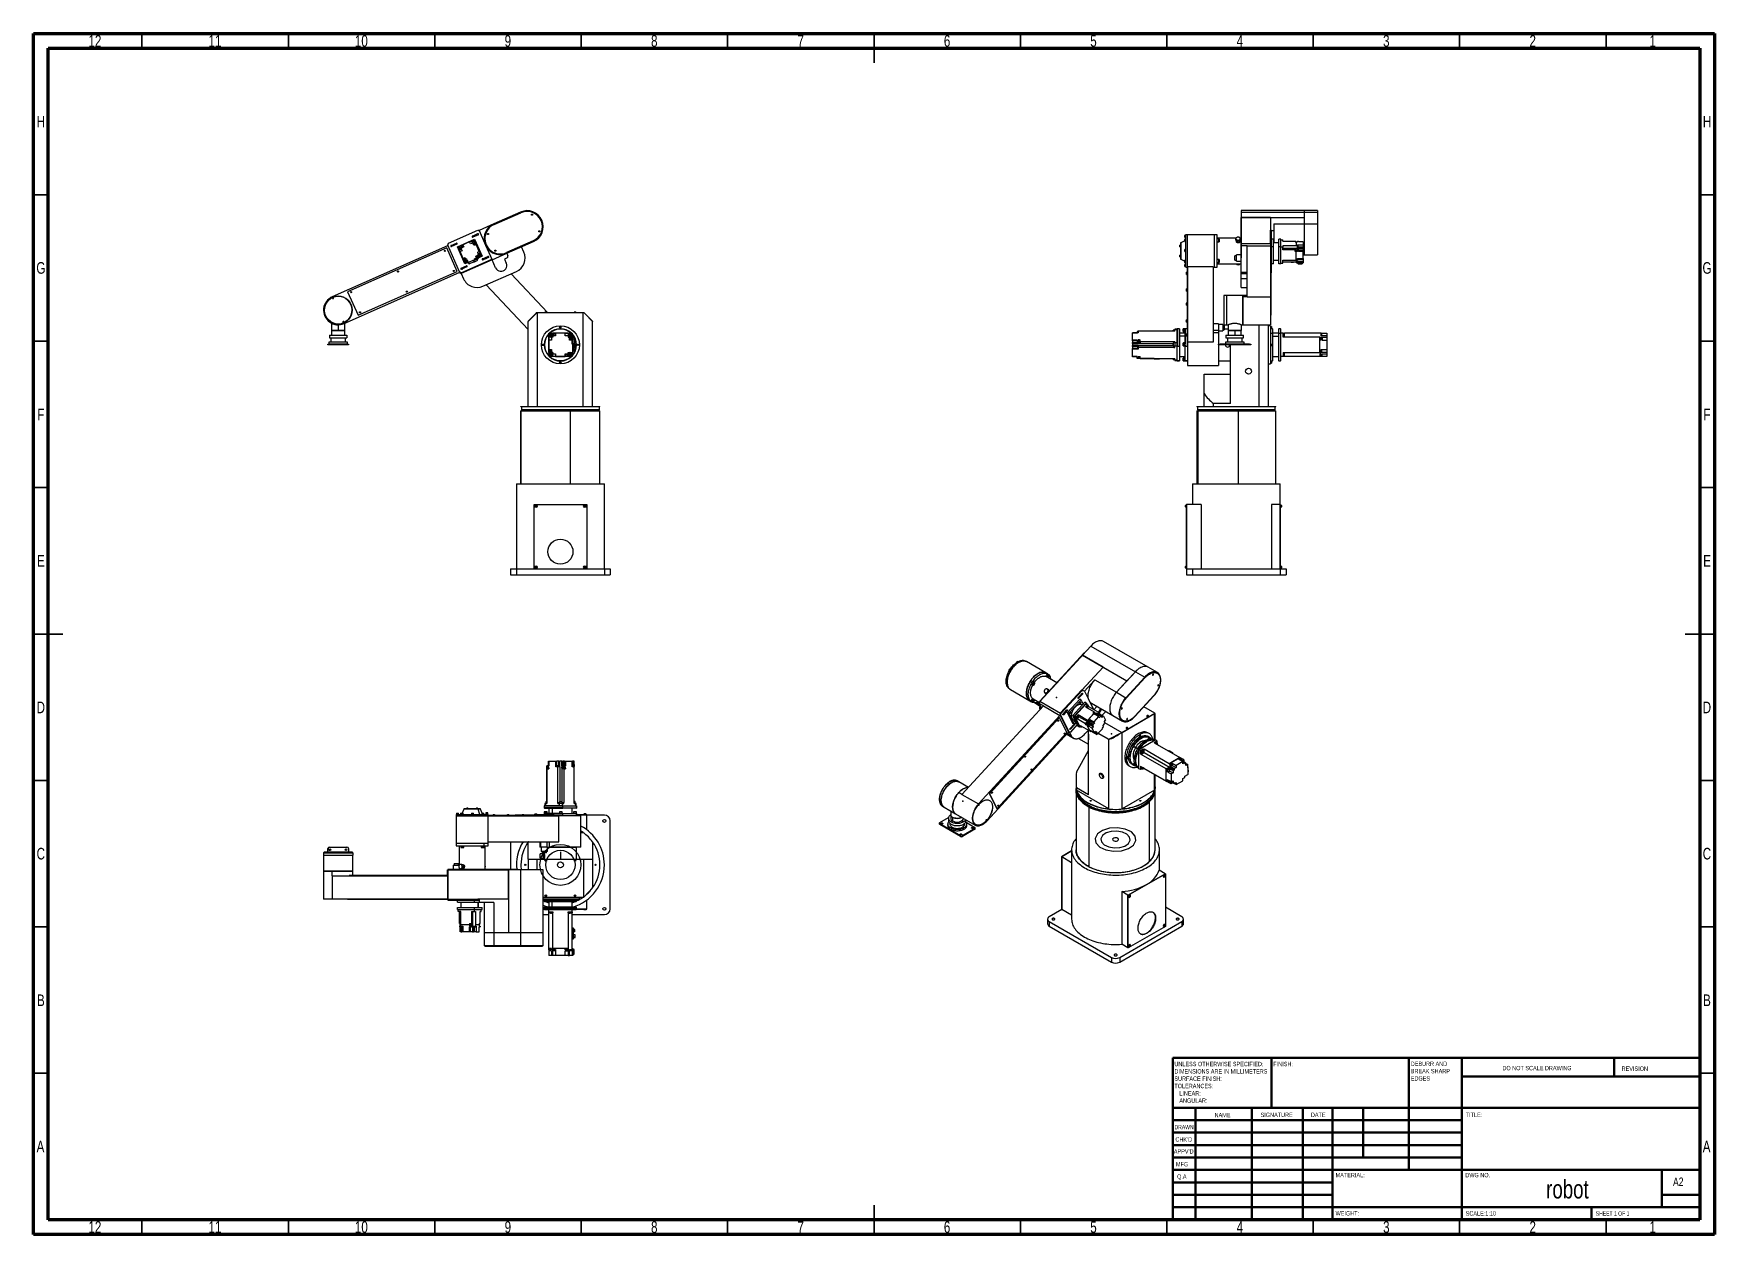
# Model space of a CAD drawing. Header units: millimetres. Extents: x 0.015 to 0.589, y 0.005 to 0.415.
import ezdxf

# ---------------------------------------------------------------- set-up
doc = ezdxf.new("R2010")
doc.units = ezdxf.units.MM
doc.header["$PDSIZE"] = -1
doc.styles.add('SLDTEXTSTYLE0', font='TXT', dxfattribs={"width": 0.75})
doc.styles.add('SLDTEXTSTYLE1', font='TXT', dxfattribs={"width": 0.686449})
doc.styles.add('SLDTEXTSTYLE2', font='TXT', dxfattribs={"width": 0.6875})

msp = doc.modelspace()

# ---------------------------------------------------------------- texts
at = {"color": 7, "linetype": 'Continuous', "lineweight": 0}
for s, insert, char_height, attachment_point, style in [('12', (0.03592, 0.41448), 0.003969, 2, 'SLDTEXTSTYLE0'), ('11', (0.07692, 0.41448), 0.003969, 2, 'SLDTEXTSTYLE0'), ('10', (0.12692, 0.41448), 0.003969, 2, 'SLDTEXTSTYLE0'), ('9', (0.17696, 0.41448), 0.00397, 2, 'SLDTEXTSTYLE0'), ('8', (0.22696, 0.41448), 0.00397, 2, 'SLDTEXTSTYLE0'), ('7', (0.27696, 0.41448), 0.00397, 2, 'SLDTEXTSTYLE0'), ('6', (0.32696, 0.41448), 0.00397, 2, 'SLDTEXTSTYLE0'), ('5', (0.37696, 0.41448), 0.00397, 2, 'SLDTEXTSTYLE0'), ('4', (0.42696, 0.41448), 0.00397, 2, 'SLDTEXTSTYLE0'), ('3', (0.47696, 0.41448), 0.00397, 2, 'SLDTEXTSTYLE0'), ('2', (0.52696, 0.41448), 0.00397, 2, 'SLDTEXTSTYLE0'), ('1', (0.56796, 0.41448), 0.00397, 2, 'SLDTEXTSTYLE0'), ('H', (0.01749, 0.38692), 0.00397, 2, 'SLDTEXTSTYLE0'), ('H', (0.58649, 0.38692), 0.00397, 2, 'SLDTEXTSTYLE0'), ('G', (0.01749, 0.33698), 0.00397, 2, 'SLDTEXTSTYLE0'), ('G', (0.58649, 0.33698), 0.00397, 2, 'SLDTEXTSTYLE0'), ('F', (0.01746, 0.28692), 0.00397, 2, 'SLDTEXTSTYLE0'), ('F', (0.58646, 0.28692), 0.00397, 2, 'SLDTEXTSTYLE0'), ('E', (0.01751, 0.23698), 0.00397, 2, 'SLDTEXTSTYLE0'), ('E', (0.58651, 0.23698), 0.00397, 2, 'SLDTEXTSTYLE0'), ('D', (0.01745, 0.18692), 0.00397, 2, 'SLDTEXTSTYLE0'), ('D', (0.58645, 0.18692), 0.00397, 2, 'SLDTEXTSTYLE0'), ('C', (0.01746, 0.13698), 0.00397, 2, 'SLDTEXTSTYLE0'), ('C', (0.58646, 0.13698), 0.00397, 2, 'SLDTEXTSTYLE0'), ('B', (0.01747, 0.08692), 0.00397, 2, 'SLDTEXTSTYLE0'), ('B', (0.58647, 0.08692), 0.00397, 2, 'SLDTEXTSTYLE0'), ('FINISH:', (0.43837, 0.06392), 0.0015, 1, 'SLDTEXTSTYLE0'), ('DO NOT SCALE DRAWING', (0.51661, 0.06253), 0.0015, 1, 'SLDTEXTSTYLE0'), ('REVISION', (0.55733, 0.06233), 0.0015, 1, 'SLDTEXTSTYLE0'), ('NAME', (0.41832, 0.0465), 0.0015, 1, 'SLDTEXTSTYLE0'), ('SIGNATURE', (0.43403, 0.04656), 0.0015, 1, 'SLDTEXTSTYLE0'), ('DATE', (0.45121, 0.04658), 0.0015, 1, 'SLDTEXTSTYLE0'), ('TITLE:', (0.50409, 0.04658), 0.0015, 1, 'SLDTEXTSTYLE0'), ('DRAWN', (0.40464, 0.04238), 0.0015, 1, 'SLDTEXTSTYLE1'), ('A', (0.01734, 0.03698), 0.00397, 2, 'SLDTEXTSTYLE0'), ("CHK'D", (0.40494, 0.03816), 0.0015, 1, 'SLDTEXTSTYLE0'), ('A', (0.58634, 0.03698), 0.00397, 2, 'SLDTEXTSTYLE0'), ("APPV'D", (0.4044, 0.03407), 0.0015, 1, 'SLDTEXTSTYLE0'), ('MFG', (0.40512, 0.02972), 0.0015, 1, 'SLDTEXTSTYLE0'), ('Q.A', (0.40551, 0.0255), 0.0015, 1, 'SLDTEXTSTYLE0'), ('MATERIAL:', (0.45965, 0.02599), 0.0015, 1, 'SLDTEXTSTYLE0'), ('DWG NO.', (0.50395, 0.02599), 0.0015, 1, 'SLDTEXTSTYLE0'), ('robot', (0.53882, 0.02361), 0.00635, 2, 'SLDTEXTSTYLE0'), ('A2', (0.57487, 0.02441), 0.00291, 1, 'SLDTEXTSTYLE0'), ('WEIGHT:', (0.45962, 0.01295), 0.001499, 1, 'SLDTEXTSTYLE0'), ('SCALE:1:10', (0.50407, 0.0129), 0.0015, 1, 'SLDTEXTSTYLE0'), ('SHEET 1 OF 1', (0.54848, 0.0129), 0.0015, 1, 'SLDTEXTSTYLE2'), ('12', (0.03592, 0.00948), 0.003969, 2, 'SLDTEXTSTYLE0'), ('11', (0.07692, 0.00948), 0.003969, 2, 'SLDTEXTSTYLE0'), ('10', (0.12692, 0.00948), 0.003969, 2, 'SLDTEXTSTYLE0'), ('9', (0.17696, 0.00948), 0.00397, 2, 'SLDTEXTSTYLE0'), ('8', (0.22696, 0.00948), 0.00397, 2, 'SLDTEXTSTYLE0'), ('7', (0.27696, 0.00948), 0.00397, 2, 'SLDTEXTSTYLE0'), ('6', (0.32696, 0.00948), 0.00397, 2, 'SLDTEXTSTYLE0'), ('5', (0.37696, 0.00948), 0.00397, 2, 'SLDTEXTSTYLE0'), ('4', (0.42696, 0.00948), 0.00397, 2, 'SLDTEXTSTYLE0'), ('3', (0.47696, 0.00948), 0.00397, 2, 'SLDTEXTSTYLE0'), ('2', (0.52696, 0.00948), 0.00397, 2, 'SLDTEXTSTYLE0'), ('1', (0.56796, 0.00948), 0.00397, 2, 'SLDTEXTSTYLE0')]:
    msp.add_mtext(s, dxfattribs=dict(at, insert=insert, char_height=char_height, attachment_point=attachment_point, style=style))

# ---------------------------------------------------------------- blocks, each defined once
blk = doc.blocks.new('SW_NOTE_0')
at = {"color": 0, "linetype": 'Continuous', "lineweight": 0, "char_height": 0.0015, "attachment_point": 1, "style": 'SLDTEXTSTYLE0'}
for s, insert in [('UNLESS OTHERWISE SPECIFIED:', (0, 0.00193)), ('TOLERANCES:', (0, -0.00557)), ('SURFACE FINISH:', (0, -0.00307)), ('DIMENSIONS ARE IN MILLIMETERS', (0, -0.00057)), ('ANGULAR:', (0.00169, -0.01057)), ('LINEAR:', (0.00169, -0.00807))]:
    blk.add_mtext(s, dxfattribs=dict(at, insert=insert))
blk = doc.blocks.new('SW_NOTE_0_1')
at = {"color": 0, "linetype": 'Continuous', "lineweight": 0, "char_height": 0.0015, "attachment_point": 1, "style": 'SLDTEXTSTYLE0'}
for s, insert in [('DEBURR AND', (0, 0.00193)), ('BREAK SHARP', (0, -0.00057)), ('EDGES', (0, -0.00307))]:
    blk.add_mtext(s, dxfattribs=dict(at, insert=insert))

# ---------------------------------------------------------------- linework, layer by layer
at = {"color": 7, "linetype": 'Continuous', "lineweight": 70}
for p, q in [((0.015, 0.005), (0.015, 0.415)), ((0.015, 0.415), (0.589, 0.415)), ((0.589, 0.415), (0.589, 0.005)), ((0.02, 0.01), (0.02, 0.41)), ((0.02, 0.41), (0.584, 0.41)), ((0.584, 0.41), (0.584, 0.01)), ((0.584, 0.01), (0.02, 0.01)), ((0.589, 0.005), (0.015, 0.005))]:
    msp.add_line(p, q, dxfattribs=at)
at = {"color": 7, "linetype": 'Continuous', "lineweight": 35}
for p, q in [((0.052, 0.41), (0.052, 0.415)), ((0.102, 0.41), (0.102, 0.415)), ((0.152, 0.41), (0.152, 0.415)), ((0.202, 0.41), (0.202, 0.415)), ((0.252, 0.41), (0.252, 0.415)), ((0.302, 0.415), (0.302, 0.405)), ((0.302, 0.41), (0.302, 0.415)), ((0.352, 0.41), (0.352, 0.415)), ((0.402, 0.41), (0.402, 0.415)), ((0.452, 0.41), (0.452, 0.415)), ((0.502, 0.41), (0.502, 0.415)), ((0.552, 0.41), (0.552, 0.415)), ((0.02, 0.36), (0.015, 0.36)), ((0.584, 0.36), (0.589, 0.36)), ((0.02, 0.31), (0.015, 0.31)), ((0.584, 0.31), (0.589, 0.31)), ((0.02, 0.26), (0.015, 0.26)), ((0.584, 0.26), (0.589, 0.26)), ((0.015, 0.21), (0.025, 0.21)), ((0.02, 0.21), (0.015, 0.21)), ((0.589, 0.21), (0.579, 0.21)), ((0.584, 0.21), (0.589, 0.21)), ((0.02, 0.16), (0.015, 0.16)), ((0.584, 0.16), (0.589, 0.16)), ((0.02, 0.11), (0.015, 0.11)), ((0.584, 0.11), (0.589, 0.11)), ((0.02, 0.06), (0.015, 0.06)), ((0.584, 0.06), (0.589, 0.06)), ((0.302, 0.005), (0.302, 0.015)), ((0.052, 0.01), (0.052, 0.005)), ((0.102, 0.01), (0.102, 0.005)), ((0.152, 0.01), (0.152, 0.005)), ((0.202, 0.01), (0.202, 0.005)), ((0.252, 0.01), (0.252, 0.005)), ((0.302, 0.01), (0.302, 0.005)), ((0.352, 0.01), (0.352, 0.005)), ((0.402, 0.01), (0.402, 0.005)), ((0.452, 0.01), (0.452, 0.005)), ((0.502, 0.01), (0.502, 0.005)), ((0.552, 0.01), (0.552, 0.005))]:
    msp.add_line(p, q, dxfattribs=at)
at = {"color": 7, "linetype": 'Continuous', "lineweight": 25}
for p, q in [((0.1813, 0.35409), (0.17215, 0.35005)), ((0.17225, 0.34982), (0.1814, 0.35386)), ((0.18505, 0.35312), (0.18519, 0.35318)), ((0.42734, 0.35271), (0.42744, 0.35271)), ((0.42734, 0.35271), (0.42734, 0.34323)), ((0.44894, 0.35455), (0.42744, 0.35455)), ((0.42744, 0.35455), (0.42744, 0.35409)), ((0.42744, 0.35409), (0.44894, 0.35409)), ((0.42744, 0.35409), (0.42744, 0.35227)), ((0.42744, 0.35271), (0.42744, 0.34323)), ((0.42744, 0.35227), (0.44894, 0.35227)), ((0.43744, 0.35227), (0.42744, 0.35227)), ((0.42744, 0.34319), (0.42744, 0.35227)), ((0.43744, 0.35227), (0.44894, 0.35227)), ((0.43744, 0.35227), (0.43744, 0.34786)), ((0.45344, 0.35455), (0.44894, 0.35455)), ((0.44894, 0.35455), (0.44894, 0.35409)), ((0.44894, 0.35409), (0.45344, 0.35409)), ((0.44894, 0.35409), (0.44894, 0.35005)), ((0.44894, 0.35409), (0.44894, 0.35227)), ((0.44894, 0.35227), (0.44894, 0.35005)), ((0.45344, 0.35455), (0.45344, 0.35409)), ((0.45354, 0.3543), (0.45344, 0.3543)), ((0.45344, 0.35409), (0.45344, 0.35005)), ((0.45354, 0.35386), (0.45344, 0.35386)), ((0.45354, 0.35386), (0.45354, 0.3543)), ((0.45354, 0.34982), (0.45354, 0.35386)), ((0.15669, 0.34342), (0.16675, 0.34786)), ((0.15972, 0.34224), (0.16557, 0.34483)), ((0.16124, 0.34543), (0.16133, 0.34552)), ((0.16137, 0.34548), (0.16133, 0.34552)), ((0.16451, 0.34414), (0.16547, 0.34456)), ((0.16489, 0.34589), (0.16672, 0.3467)), ((0.16688, 0.34633), (0.16505, 0.34552)), ((0.16547, 0.34456), (0.16589, 0.3436)), ((0.16557, 0.34483), (0.16816, 0.33897)), ((0.1664, 0.34615), (0.1661, 0.34601)), ((0.16675, 0.34786), (0.16718, 0.3477)), ((0.16712, 0.34783), (0.16698, 0.34777)), ((0.17215, 0.35005), (0.16712, 0.34783)), ((0.16712, 0.34783), (0.16934, 0.3428)), ((0.17004, 0.3465), (0.17019, 0.34656)), ((0.18755, 0.34744), (0.1877, 0.34751)), ((0.40814, 0.34551), (0.40814, 0.34611)), ((0.40814, 0.34545), (0.40814, 0.34551)), ((0.40814, 0.34409), (0.40814, 0.34475)), ((0.40854, 0.34613), (0.40816, 0.34613)), ((0.40816, 0.34543), (0.40854, 0.34543)), ((0.40854, 0.34477), (0.40816, 0.34477)), ((0.40904, 0.34628), (0.40854, 0.34628)), ((0.40854, 0.33528), (0.40854, 0.34628)), ((0.41834, 0.34628), (0.40904, 0.34628)), ((0.40904, 0.33536), (0.40904, 0.34628)), ((0.41924, 0.34628), (0.41834, 0.34628)), ((0.41834, 0.33528), (0.41834, 0.34628)), ((0.41924, 0.33528), (0.41924, 0.34628)), ((0.42564, 0.34518), (0.41924, 0.34518)), ((0.41981, 0.34488), (0.41924, 0.34488)), ((0.41984, 0.34485), (0.41984, 0.34391)), ((0.42559, 0.34449), (0.42559, 0.345)), ((0.42734, 0.34518), (0.42705, 0.34518)), ((0.42709, 0.34449), (0.42709, 0.345)), ((0.43744, 0.34786), (0.43774, 0.34786)), ((0.43744, 0.34342), (0.43744, 0.34786)), ((0.43774, 0.34342), (0.43774, 0.34786)), ((0.43774, 0.34783), (0.43854, 0.34783)), ((0.43844, 0.34483), (0.43774, 0.34483)), ((0.43844, 0.34224), (0.43844, 0.34483)), ((0.43854, 0.35005), (0.44894, 0.35005)), ((0.43854, 0.35005), (0.43854, 0.34783)), ((0.43854, 0.34783), (0.43854, 0.34361)), ((0.44024, 0.34224), (0.44024, 0.34483)), ((0.44094, 0.34483), (0.44024, 0.34483)), ((0.44094, 0.34224), (0.44094, 0.34483)), ((0.44094, 0.34456), (0.44164, 0.34456)), ((0.44164, 0.34414), (0.44164, 0.34456)), ((0.44894, 0.35005), (0.44894, 0.33952)), ((0.44894, 0.35005), (0.45344, 0.35005)), ((0.45344, 0.35005), (0.45344, 0.33952)), ((0.45354, 0.34982), (0.45344, 0.34982)), ((0.45354, 0.33977), (0.45354, 0.34982)), ((0.15634, 0.34253), (0.117, 0.32517)), ((0.1561, 0.34182), (0.12225, 0.32689)), ((0.15966, 0.33377), (0.1561, 0.34182)), ((0.15643, 0.34276), (0.15634, 0.34253)), ((0.15643, 0.34276), (0.15669, 0.34342)), ((0.16047, 0.33361), (0.15643, 0.34276)), ((0.15757, 0.34266), (0.1594, 0.34347)), ((0.15956, 0.3431), (0.15773, 0.3423)), ((0.15816, 0.34251), (0.15787, 0.34238)), ((0.1623, 0.33639), (0.15972, 0.34224)), ((0.16094, 0.34257), (0.15998, 0.34214)), ((0.16041, 0.34118), (0.15998, 0.34214)), ((0.16041, 0.34118), (0.16103, 0.34151)), ((0.16068, 0.34057), (0.16041, 0.34118)), ((0.16068, 0.34057), (0.16041, 0.34118)), ((0.16041, 0.34118), (0.16041, 0.34118)), ((0.16132, 0.34085), (0.16068, 0.34057)), ((0.1617, 0.33826), (0.16068, 0.34057)), ((0.16198, 0.33761), (0.16068, 0.34057)), ((0.16068, 0.34057), (0.16068, 0.34057)), ((0.1639, 0.34387), (0.16094, 0.34257)), ((0.16094, 0.34256), (0.16159, 0.34284)), ((0.16094, 0.34256), (0.16094, 0.34257)), ((0.1612, 0.34186), (0.16094, 0.34256)), ((0.16103, 0.34151), (0.16127, 0.34164)), ((0.16103, 0.34151), (0.16132, 0.34085)), ((0.16189, 0.34216), (0.1612, 0.34186)), ((0.16127, 0.34164), (0.1612, 0.34186)), ((0.16387, 0.34385), (0.16159, 0.34284)), ((0.16159, 0.34284), (0.16189, 0.34216)), ((0.16451, 0.34414), (0.16387, 0.34385)), ((0.16417, 0.34317), (0.16387, 0.34385)), ((0.1639, 0.34387), (0.16451, 0.34414)), ((0.1639, 0.34387), (0.1639, 0.34386)), ((0.16486, 0.34348), (0.16417, 0.34317)), ((0.16451, 0.34414), (0.16486, 0.34348)), ((0.16451, 0.34414), (0.16451, 0.34414)), ((0.16486, 0.34348), (0.16497, 0.34327)), ((0.16497, 0.34327), (0.16519, 0.34335)), ((0.16519, 0.34335), (0.16589, 0.3436)), ((0.16549, 0.34266), (0.16519, 0.34335)), ((0.16617, 0.34296), (0.16549, 0.34266)), ((0.16589, 0.3436), (0.16617, 0.34296)), ((0.1672, 0.34065), (0.16589, 0.3436)), ((0.16589, 0.3436), (0.16589, 0.3436)), ((0.16599, 0.33905), (0.16668, 0.33936)), ((0.16629, 0.33837), (0.16599, 0.33905)), ((0.16617, 0.34296), (0.16719, 0.34065)), ((0.16656, 0.34037), (0.16719, 0.34065)), ((0.16656, 0.34037), (0.16685, 0.33971)), ((0.16685, 0.33971), (0.1666, 0.33958)), ((0.1666, 0.33958), (0.16668, 0.33936)), ((0.16668, 0.33936), (0.16693, 0.33866)), ((0.16747, 0.34003), (0.16685, 0.33971)), ((0.16696, 0.33866), (0.16693, 0.33865)), ((0.16789, 0.33907), (0.16696, 0.33866)), ((0.1671, 0.33835), (0.16696, 0.33866)), ((0.16816, 0.33897), (0.16704, 0.33848)), ((0.16719, 0.34065), (0.16747, 0.34003)), ((0.16719, 0.34065), (0.1672, 0.34065)), ((0.1672, 0.34065), (0.16747, 0.34003)), ((0.1673, 0.33917), (0.16728, 0.33915)), ((0.16747, 0.34003), (0.16747, 0.34003)), ((0.16747, 0.34003), (0.16789, 0.33907)), ((0.16832, 0.33811), (0.17015, 0.33892)), ((0.16934, 0.3428), (0.17156, 0.33777)), ((0.17156, 0.33777), (0.17659, 0.33999)), ((0.17254, 0.34082), (0.17269, 0.34089)), ((0.18564, 0.34425), (0.17649, 0.34021)), ((0.17659, 0.33999), (0.18574, 0.34402)), ((0.17659, 0.33999), (0.17699, 0.33907)), ((0.18243, 0.34038), (0.18162, 0.34221)), ((0.40641, 0.34259), (0.40641, 0.34259)), ((0.40641, 0.34259), (0.40641, 0.34259)), ((0.40641, 0.34259), (0.40642, 0.34259)), ((0.40642, 0.34259), (0.40641, 0.34259)), ((0.40641, 0.34252), (0.40641, 0.34254)), ((0.40641, 0.34252), (0.40641, 0.34251)), ((0.40641, 0.34246), (0.40641, 0.34246)), ((0.40642, 0.34246), (0.40641, 0.34246)), ((0.40641, 0.3391), (0.40641, 0.3391)), ((0.40641, 0.3391), (0.40641, 0.3391)), ((0.40641, 0.3391), (0.40642, 0.3391)), ((0.40642, 0.3391), (0.40641, 0.3391)), ((0.40641, 0.33902), (0.40641, 0.33905)), ((0.40641, 0.33902), (0.40641, 0.33901)), ((0.40642, 0.33897), (0.40641, 0.33896)), ((0.40641, 0.33896), (0.40641, 0.33896)), ((0.40664, 0.34281), (0.4065, 0.34281)), ((0.4065, 0.34225), (0.40664, 0.34225)), ((0.40664, 0.33931), (0.4065, 0.33931)), ((0.4065, 0.33875), (0.40664, 0.33875)), ((0.40674, 0.34358), (0.40664, 0.34358)), ((0.40664, 0.34358), (0.40664, 0.33886)), ((0.40664, 0.33886), (0.40664, 0.33798)), ((0.40674, 0.33886), (0.40664, 0.33886)), ((0.40814, 0.34424), (0.40674, 0.34358)), ((0.40674, 0.34358), (0.40674, 0.33886)), ((0.40674, 0.34358), (0.40674, 0.33798)), ((0.40674, 0.33886), (0.40674, 0.33798)), ((0.40814, 0.3406), (0.40814, 0.34126)), ((0.40816, 0.34407), (0.40854, 0.34407)), ((0.40854, 0.34128), (0.40816, 0.34128)), ((0.40816, 0.34058), (0.40854, 0.34058)), ((0.41924, 0.34388), (0.41981, 0.34388)), ((0.42584, 0.33915), (0.42524, 0.33915)), ((0.42524, 0.33765), (0.42524, 0.33915)), ((0.42574, 0.34419), (0.42574, 0.34398)), ((0.42734, 0.3395), (0.42584, 0.3395)), ((0.42584, 0.3373), (0.42584, 0.3395)), ((0.42694, 0.34398), (0.42694, 0.34419)), ((0.42734, 0.34323), (0.42744, 0.34323)), ((0.42734, 0.34323), (0.42734, 0.34257)), ((0.42734, 0.34257), (0.42744, 0.34257)), ((0.42734, 0.34257), (0.42734, 0.33841)), ((0.42744, 0.34253), (0.42744, 0.34319)), ((0.43744, 0.34319), (0.42744, 0.34319)), ((0.42944, 0.34253), (0.42744, 0.34253)), ((0.42744, 0.33795), (0.42744, 0.34253)), ((0.42934, 0.34139), (0.42944, 0.34139)), ((0.42934, 0.34139), (0.42934, 0.32686)), ((0.42944, 0.34253), (0.43744, 0.34253)), ((0.42944, 0.32517), (0.42944, 0.34253)), ((0.43774, 0.34342), (0.43744, 0.34342)), ((0.43744, 0.34342), (0.43744, 0.34276)), ((0.43744, 0.34319), (0.43744, 0.34253)), ((0.43744, 0.34276), (0.43774, 0.34276)), ((0.43744, 0.34253), (0.43744, 0.32517)), ((0.43744, 0.34182), (0.43754, 0.34182)), ((0.43754, 0.34182), (0.43754, 0.32689)), ((0.43774, 0.34276), (0.43774, 0.34342)), ((0.43774, 0.33361), (0.43774, 0.34276)), ((0.43844, 0.34224), (0.43774, 0.34224)), ((0.44024, 0.34361), (0.43844, 0.34361)), ((0.43844, 0.33639), (0.43844, 0.34224)), ((0.44094, 0.34224), (0.44024, 0.34224)), ((0.44024, 0.33639), (0.44024, 0.34224)), ((0.44094, 0.33639), (0.44094, 0.34224)), ((0.44164, 0.34214), (0.44094, 0.34214)), ((0.44164, 0.34414), (0.4458, 0.34414)), ((0.4462, 0.34257), (0.44164, 0.34257)), ((0.44164, 0.34257), (0.44164, 0.34214)), ((0.44164, 0.34118), (0.44164, 0.34214)), ((0.4486, 0.34164), (0.44164, 0.34164)), ((0.4458, 0.34118), (0.44164, 0.34118)), ((0.4458, 0.34387), (0.4458, 0.34414)), ((0.44606, 0.34403), (0.4458, 0.34403)), ((0.44606, 0.34401), (0.4458, 0.34401)), ((0.4458, 0.34387), (0.4462, 0.34387)), ((0.4458, 0.34151), (0.44665, 0.34151)), ((0.4458, 0.34118), (0.4458, 0.34151)), ((0.44606, 0.34131), (0.4458, 0.34131)), ((0.4458, 0.34057), (0.4458, 0.34118)), ((0.44606, 0.34093), (0.4458, 0.34093)), ((0.4458, 0.34076), (0.44606, 0.34076)), ((0.4462, 0.34057), (0.4458, 0.34057)), ((0.44606, 0.34401), (0.44606, 0.34403)), ((0.44606, 0.34387), (0.44606, 0.34401)), ((0.44606, 0.34093), (0.44606, 0.34131)), ((0.44606, 0.34076), (0.44606, 0.34093)), ((0.44665, 0.34085), (0.44606, 0.34085)), ((0.4462, 0.34387), (0.4462, 0.34257)), ((0.4462, 0.34386), (0.44665, 0.34386)), ((0.4462, 0.34256), (0.4462, 0.34257)), ((0.44665, 0.34256), (0.4462, 0.34256)), ((0.4462, 0.33761), (0.4462, 0.34057)), ((0.44665, 0.34057), (0.4462, 0.34057)), ((0.4462, 0.34057), (0.4462, 0.34057)), ((0.44665, 0.34414), (0.44695, 0.34414)), ((0.44665, 0.34386), (0.44665, 0.34414)), ((0.44665, 0.34284), (0.4486, 0.34284)), ((0.44665, 0.34256), (0.44665, 0.34284)), ((0.44691, 0.34265), (0.44665, 0.34265)), ((0.44665, 0.34186), (0.44665, 0.34256)), ((0.44665, 0.3421), (0.44691, 0.3421)), ((0.4486, 0.34186), (0.44665, 0.34186)), ((0.44665, 0.34151), (0.44665, 0.34118)), ((0.44665, 0.34118), (0.44695, 0.34118)), ((0.44665, 0.34057), (0.44665, 0.34118)), ((0.44691, 0.3421), (0.44691, 0.34265)), ((0.44691, 0.34216), (0.4486, 0.34216)), ((0.44695, 0.34414), (0.44695, 0.34385)), ((0.4486, 0.34385), (0.44695, 0.34385)), ((0.44695, 0.34151), (0.4486, 0.34151)), ((0.44695, 0.34118), (0.44695, 0.34151)), ((0.44695, 0.34057), (0.44695, 0.34118)), ((0.4486, 0.34085), (0.44695, 0.34085)), ((0.4486, 0.34057), (0.44695, 0.34057)), ((0.4486, 0.34385), (0.4486, 0.34284)), ((0.4486, 0.34284), (0.4486, 0.34216)), ((0.4486, 0.34216), (0.4486, 0.34186)), ((0.4486, 0.34164), (0.4486, 0.34186)), ((0.4486, 0.34151), (0.4486, 0.34164)), ((0.4486, 0.34151), (0.4486, 0.34085)), ((0.4486, 0.34085), (0.4486, 0.34057)), ((0.4486, 0.33826), (0.4486, 0.34057)), ((0.4486, 0.33952), (0.44894, 0.33952)), ((0.44894, 0.33952), (0.45344, 0.33952)), ((0.45344, 0.33977), (0.45354, 0.33977)), ((0.12104, 0.31602), (0.16038, 0.33338)), ((0.12581, 0.31884), (0.15966, 0.33377)), ((0.16038, 0.33338), (0.16104, 0.33312)), ((0.16113, 0.33336), (0.16047, 0.33361)), ((0.161, 0.33488), (0.16283, 0.33569)), ((0.17156, 0.33777), (0.16104, 0.33312)), ((0.16104, 0.33312), (0.16184, 0.33129)), ((0.17119, 0.3378), (0.16113, 0.33336)), ((0.16299, 0.33533), (0.16116, 0.33452)), ((0.1613, 0.3346), (0.16159, 0.33474)), ((0.1617, 0.33826), (0.16238, 0.33856)), ((0.16199, 0.33761), (0.1617, 0.33826)), ((0.16199, 0.33761), (0.16198, 0.33761)), ((0.1624, 0.33665), (0.16198, 0.33761)), ((0.16269, 0.33787), (0.16199, 0.33761)), ((0.16306, 0.33672), (0.1623, 0.33639)), ((0.16238, 0.33856), (0.16269, 0.33787)), ((0.16298, 0.33691), (0.1624, 0.33665)), ((0.16291, 0.33794), (0.16269, 0.33787)), ((0.16301, 0.33774), (0.16291, 0.33794)), ((0.16331, 0.33706), (0.16298, 0.33691)), ((0.16298, 0.33691), (0.16306, 0.33672)), ((0.16301, 0.33774), (0.16331, 0.33706)), ((0.16306, 0.33672), (0.16566, 0.33787)), ((0.16358, 0.33635), (0.16336, 0.33685)), ((0.16356, 0.33694), (0.16378, 0.33644)), ((0.16358, 0.33635), (0.16378, 0.33644)), ((0.16378, 0.33644), (0.1655, 0.3372)), ((0.1655, 0.3372), (0.16527, 0.3377)), ((0.1653, 0.33711), (0.16535, 0.33699)), ((0.16533, 0.33757), (0.1671, 0.33835)), ((0.16535, 0.33699), (0.16673, 0.3376)), ((0.16558, 0.33805), (0.16693, 0.33865)), ((0.16558, 0.33806), (0.16629, 0.33837)), ((0.16566, 0.33787), (0.16558, 0.33806)), ((0.16693, 0.33866), (0.16629, 0.33837)), ((0.16673, 0.3376), (0.16652, 0.3381)), ((0.16693, 0.33866), (0.16693, 0.33865)), ((0.16844, 0.32874), (0.17987, 0.33378)), ((0.17031, 0.33856), (0.16848, 0.33775)), ((0.16953, 0.33824), (0.16983, 0.33837)), ((0.17136, 0.33822), (0.17119, 0.3378)), ((0.17277, 0.33502), (0.17156, 0.33777)), ((0.17674, 0.33841), (0.17582, 0.33801)), ((0.17582, 0.33801), (0.17643, 0.33664)), ((0.17811, 0.33301), (0.19051, 0.31983)), ((0.40664, 0.33798), (0.40674, 0.33798)), ((0.40674, 0.33798), (0.40814, 0.33732)), ((0.40814, 0.33766), (0.40814, 0.33768)), ((0.40814, 0.33702), (0.40814, 0.33766)), ((0.40814, 0.33681), (0.40814, 0.33702)), ((0.40814, 0.33609), (0.40814, 0.33611)), ((0.40814, 0.33545), (0.40814, 0.33609)), ((0.40854, 0.3377), (0.40816, 0.3377)), ((0.40816, 0.337), (0.40854, 0.337)), ((0.40816, 0.33679), (0.40854, 0.33679)), ((0.40854, 0.33613), (0.40816, 0.33613)), ((0.40816, 0.33543), (0.40854, 0.33543)), ((0.40854, 0.33528), (0.40904, 0.33528)), ((0.40864, 0.33329), (0.40864, 0.33329)), ((0.40864, 0.33329), (0.40864, 0.33328)), ((0.40864, 0.33317), (0.40864, 0.33321)), ((0.40864, 0.33317), (0.40864, 0.33316)), ((0.40864, 0.33309), (0.40864, 0.33309)), ((0.40894, 0.33359), (0.40879, 0.33359)), ((0.40894, 0.33528), (0.40894, 0.33321)), ((0.40894, 0.33321), (0.40904, 0.33321)), ((0.40894, 0.33321), (0.40894, 0.31136)), ((0.41784, 0.33536), (0.40904, 0.33536)), ((0.40904, 0.33536), (0.40904, 0.30968)), ((0.41784, 0.33536), (0.41784, 0.30968)), ((0.41784, 0.33528), (0.41834, 0.33528)), ((0.41834, 0.33528), (0.41924, 0.33528)), ((0.41981, 0.33786), (0.41924, 0.33786)), ((0.41924, 0.33686), (0.41981, 0.33686)), ((0.41924, 0.33638), (0.42734, 0.33638)), ((0.41984, 0.33783), (0.41984, 0.33689)), ((0.42524, 0.33765), (0.42584, 0.33765)), ((0.42584, 0.3373), (0.42734, 0.3373)), ((0.42734, 0.33342), (0.42734, 0.33757)), ((0.42744, 0.33342), (0.42734, 0.33342)), ((0.42734, 0.33316), (0.42734, 0.33342)), ((0.42744, 0.33316), (0.42734, 0.33316)), ((0.42744, 0.33338), (0.42744, 0.33795)), ((0.42934, 0.33338), (0.42744, 0.33338)), ((0.42744, 0.33312), (0.42744, 0.33338)), ((0.42744, 0.33312), (0.42934, 0.33312)), ((0.42744, 0.33129), (0.42744, 0.33312)), ((0.43774, 0.33361), (0.43754, 0.33361)), ((0.43754, 0.33336), (0.43774, 0.33336)), ((0.43844, 0.33639), (0.43774, 0.33639)), ((0.43774, 0.33336), (0.43774, 0.33361)), ((0.43844, 0.33761), (0.44024, 0.33761)), ((0.44094, 0.33639), (0.44024, 0.33639)), ((0.44094, 0.33665), (0.44164, 0.33665)), ((0.44164, 0.33761), (0.4462, 0.33761)), ((0.44164, 0.33665), (0.44164, 0.33761)), ((0.44164, 0.33708), (0.4462, 0.33708)), ((0.4445, 0.33699), (0.4445, 0.33708)), ((0.4445, 0.33699), (0.44524, 0.33699)), ((0.44524, 0.33708), (0.44524, 0.33699)), ((0.4462, 0.33761), (0.44665, 0.33761)), ((0.4462, 0.33761), (0.4462, 0.33706)), ((0.44625, 0.33706), (0.4462, 0.33706)), ((0.44625, 0.33691), (0.44625, 0.33706)), ((0.4486, 0.33706), (0.44625, 0.33706)), ((0.44625, 0.33672), (0.44625, 0.33691)), ((0.44625, 0.33691), (0.4486, 0.33691)), ((0.44625, 0.33672), (0.4486, 0.33672)), ((0.44665, 0.33826), (0.4486, 0.33826)), ((0.44665, 0.33761), (0.44665, 0.33826)), ((0.44665, 0.33777), (0.44691, 0.33777)), ((0.4486, 0.33774), (0.44665, 0.33774)), ((0.44673, 0.33672), (0.44688, 0.33635)), ((0.44688, 0.33635), (0.44688, 0.33672)), ((0.44688, 0.33635), (0.44826, 0.33644)), ((0.44691, 0.33777), (0.44691, 0.33826)), ((0.4486, 0.33787), (0.44691, 0.33787)), ((0.44826, 0.33672), (0.44826, 0.33644)), ((0.4486, 0.33826), (0.4486, 0.33787)), ((0.4486, 0.33774), (0.4486, 0.33787)), ((0.4486, 0.33774), (0.4486, 0.33706)), ((0.4486, 0.33706), (0.4486, 0.33691)), ((0.4486, 0.33691), (0.4486, 0.33672)), ((0.16958, 0.32924), (0.18391, 0.314)), ((0.40864, 0.32752), (0.40864, 0.32752)), ((0.40864, 0.32752), (0.40864, 0.32752)), ((0.40864, 0.3274), (0.40864, 0.32745)), ((0.40864, 0.3274), (0.40864, 0.32739)), ((0.40864, 0.32732), (0.40864, 0.32732)), ((0.40879, 0.33279), (0.40894, 0.33279)), ((0.40894, 0.32782), (0.40879, 0.32782)), ((0.42744, 0.32831), (0.42744, 0.33129)), ((0.42744, 0.32831), (0.42934, 0.32831)), ((0.11692, 0.32486), (0.11702, 0.32463)), ((0.11738, 0.32479), (0.11728, 0.32502)), ((0.12225, 0.32689), (0.12581, 0.31884)), ((0.40864, 0.32272), (0.40864, 0.32273)), ((0.40864, 0.32272), (0.40864, 0.32272)), ((0.40864, 0.3226), (0.40864, 0.32265)), ((0.40864, 0.3226), (0.40864, 0.3226)), ((0.40864, 0.32252), (0.40864, 0.32253)), ((0.40879, 0.32702), (0.40894, 0.32702)), ((0.40894, 0.32303), (0.40879, 0.32303)), ((0.40879, 0.32223), (0.40894, 0.32223)), ((0.42144, 0.32539), (0.42144, 0.31579)), ((0.42244, 0.32559), (0.42164, 0.32559)), ((0.42794, 0.32559), (0.42244, 0.32559)), ((0.42244, 0.31559), (0.42244, 0.32559)), ((0.42944, 0.32559), (0.42794, 0.32559)), ((0.42794, 0.32559), (0.42794, 0.31559)), ((0.42794, 0.32517), (0.42794, 0.32559)), ((0.42794, 0.31559), (0.42794, 0.32517)), ((0.42944, 0.32517), (0.42794, 0.32517)), ((0.42934, 0.32686), (0.42944, 0.32686)), ((0.42934, 0.32686), (0.42934, 0.32559)), ((0.42944, 0.32517), (0.43744, 0.32517)), ((0.43744, 0.32689), (0.43754, 0.32689)), ((0.43744, 0.32517), (0.43744, 0.31559)), ((0.43754, 0.32689), (0.43754, 0.31884)), ((0.11677, 0.31613), (0.11677, 0.31359)), ((0.12065, 0.3164), (0.12075, 0.31617)), ((0.12112, 0.31633), (0.12102, 0.31656)), ((0.12127, 0.31359), (0.12127, 0.31612)), ((0.18391, 0.31683), (0.18691, 0.31983)), ((0.18649, 0.31931), (0.18391, 0.31673)), ((0.18391, 0.31683), (0.18391, 0.31673)), ((0.18391, 0.28773), (0.18391, 0.31673)), ((0.18649, 0.31931), (0.18691, 0.31973)), ((0.18691, 0.31983), (0.20291, 0.31983)), ((0.18691, 0.31983), (0.18691, 0.31973)), ((0.18691, 0.31973), (0.20291, 0.31973)), ((0.18708, 0.28773), (0.18708, 0.31973)), ((0.18708, 0.31973), (0.20273, 0.31973)), ((0.18962, 0.31987), (0.18962, 0.31983)), ((0.18962, 0.31987), (0.19019, 0.31987)), ((0.18977, 0.31999), (0.19005, 0.31999)), ((0.19019, 0.31983), (0.19019, 0.31987)), ((0.19962, 0.31987), (0.19962, 0.31983)), ((0.19962, 0.31987), (0.20019, 0.31987)), ((0.19977, 0.31999), (0.20005, 0.31999)), ((0.20019, 0.31983), (0.20019, 0.31987)), ((0.20273, 0.28773), (0.20273, 0.31973)), ((0.20291, 0.31973), (0.20291, 0.31983)), ((0.20291, 0.31983), (0.20591, 0.31683)), ((0.20291, 0.31973), (0.20333, 0.31931)), ((0.20591, 0.31673), (0.20333, 0.31931)), ((0.20591, 0.31683), (0.20591, 0.31673)), ((0.20591, 0.28773), (0.20591, 0.31673)), ((0.40864, 0.31696), (0.40864, 0.31696)), ((0.40864, 0.31696), (0.40864, 0.31696)), ((0.40864, 0.31684), (0.40864, 0.31689)), ((0.40864, 0.31684), (0.40864, 0.31683)), ((0.40864, 0.31676), (0.40864, 0.31676)), ((0.40894, 0.31726), (0.40879, 0.31726)), ((0.40879, 0.31646), (0.40894, 0.31646)), ((0.41964, 0.31586), (0.41784, 0.31586)), ((0.41964, 0.31586), (0.41964, 0.31367)), ((0.43744, 0.31884), (0.43754, 0.31884)), ((0.11602, 0.31209), (0.11602, 0.31109)), ((0.11602, 0.31209), (0.12202, 0.31209)), ((0.11602, 0.31109), (0.12202, 0.31109)), ((0.11652, 0.31109), (0.11652, 0.30959)), ((0.11677, 0.31359), (0.11677, 0.31209)), ((0.11677, 0.31359), (0.12127, 0.31359)), ((0.11902, 0.31359), (0.11677, 0.31359)), ((0.11902, 0.31559), (0.11902, 0.31359)), ((0.12127, 0.31359), (0.11902, 0.31359)), ((0.12127, 0.31209), (0.12127, 0.31359)), ((0.12152, 0.30959), (0.12152, 0.31109)), ((0.12202, 0.31209), (0.12202, 0.31109)), ((0.19091, 0.31273), (0.19231, 0.31273)), ((0.19091, 0.31132), (0.19091, 0.31273)), ((0.19091, 0.31132), (0.19091, 0.31036)), ((0.19181, 0.31132), (0.19091, 0.31132)), ((0.19091, 0.30613), (0.19091, 0.31132)), ((0.19091, 0.31132), (0.19091, 0.31132)), ((0.19091, 0.31036), (0.19091, 0.30709)), ((0.19181, 0.31036), (0.19091, 0.31036)), ((0.19142, 0.31196), (0.1917, 0.31194)), ((0.19142, 0.31186), (0.1917, 0.31188)), ((0.19167, 0.31222), (0.1917, 0.31194)), ((0.1917, 0.31194), (0.19167, 0.31197)), ((0.19167, 0.31185), (0.1917, 0.31188)), ((0.19167, 0.31161), (0.1917, 0.31188)), ((0.1917, 0.31194), (0.1917, 0.31188)), ((0.1917, 0.31194), (0.19176, 0.31194)), ((0.19176, 0.31188), (0.1917, 0.31188)), ((0.19178, 0.31222), (0.19176, 0.31194)), ((0.19178, 0.31197), (0.19176, 0.31194)), ((0.19203, 0.31196), (0.19176, 0.31194)), ((0.19176, 0.31188), (0.19176, 0.31194)), ((0.19176, 0.31188), (0.19178, 0.31185)), ((0.19203, 0.31186), (0.19176, 0.31188)), ((0.19178, 0.31161), (0.19176, 0.31188)), ((0.19181, 0.31132), (0.19181, 0.31036)), ((0.19231, 0.31132), (0.19181, 0.31132)), ((0.1975, 0.31273), (0.19231, 0.31273)), ((0.19231, 0.31273), (0.19231, 0.31272)), ((0.19231, 0.31272), (0.19327, 0.31272)), ((0.19231, 0.31182), (0.19231, 0.31272)), ((0.19231, 0.31182), (0.19231, 0.31132)), ((0.19327, 0.31182), (0.19231, 0.31182)), ((0.19327, 0.31272), (0.19327, 0.31182)), ((0.19654, 0.31272), (0.19327, 0.31272)), ((0.19476, 0.31473), (0.19483, 0.31486)), ((0.19476, 0.31473), (0.19483, 0.3146)), ((0.19498, 0.31486), (0.19483, 0.31486)), ((0.19483, 0.3146), (0.19498, 0.3146)), ((0.19498, 0.31486), (0.19506, 0.31473)), ((0.19506, 0.31473), (0.19498, 0.3146)), ((0.19654, 0.31182), (0.19654, 0.31272)), ((0.19654, 0.31272), (0.1975, 0.31272)), ((0.1975, 0.31182), (0.19654, 0.31182)), ((0.1975, 0.31272), (0.1975, 0.31273)), ((0.1975, 0.31273), (0.19891, 0.31273)), ((0.1975, 0.31272), (0.1975, 0.31182)), ((0.1975, 0.31182), (0.1975, 0.31132)), ((0.1975, 0.31132), (0.198, 0.31132)), ((0.19779, 0.31196), (0.19806, 0.31194)), ((0.19779, 0.31186), (0.19806, 0.31188)), ((0.198, 0.31036), (0.198, 0.31132)), ((0.198, 0.31132), (0.1989, 0.31132)), ((0.1989, 0.31036), (0.198, 0.31036)), ((0.19806, 0.31194), (0.19803, 0.31197)), ((0.19803, 0.31185), (0.19806, 0.31188)), ((0.19804, 0.31222), (0.19806, 0.31194)), ((0.19804, 0.31161), (0.19806, 0.31188)), ((0.19806, 0.31194), (0.19806, 0.31188)), ((0.19806, 0.31194), (0.19812, 0.31194)), ((0.19812, 0.31188), (0.19806, 0.31188)), ((0.19814, 0.31222), (0.19812, 0.31194)), ((0.19815, 0.31197), (0.19812, 0.31194)), ((0.1984, 0.31196), (0.19812, 0.31194)), ((0.19812, 0.31188), (0.19812, 0.31194)), ((0.19814, 0.31161), (0.19812, 0.31188)), ((0.19812, 0.31188), (0.19815, 0.31185)), ((0.1984, 0.31186), (0.19812, 0.31188)), ((0.1989, 0.31132), (0.1989, 0.31036)), ((0.19891, 0.31132), (0.1989, 0.31132)), ((0.1989, 0.30895), (0.1989, 0.31036)), ((0.19891, 0.31273), (0.19891, 0.31133)), ((0.19891, 0.31133), (0.19891, 0.31132)), ((0.19925, 0.31133), (0.19891, 0.31133)), ((0.19891, 0.30895), (0.19891, 0.31132)), ((0.19925, 0.30928), (0.19925, 0.31133)), ((0.19979, 0.31068), (0.19925, 0.31068)), ((0.19979, 0.30917), (0.19979, 0.31068)), ((0.39191, 0.31281), (0.39031, 0.31281)), ((0.39031, 0.31281), (0.39031, 0.3128)), ((0.39194, 0.3128), (0.39031, 0.3128)), ((0.39031, 0.31279), (0.39031, 0.3128)), ((0.39226, 0.31279), (0.39031, 0.31279)), ((0.39031, 0.31046), (0.39031, 0.31279)), ((0.39031, 0.31046), (0.39191, 0.31046)), ((0.39031, 0.31014), (0.39031, 0.31046)), ((0.39191, 0.31014), (0.39031, 0.31014)), ((0.39031, 0.31014), (0.39031, 0.30958)), ((0.39191, 0.31334), (0.39191, 0.31281)), ((0.39221, 0.31334), (0.39191, 0.31334)), ((0.39191, 0.31046), (0.39191, 0.30988)), ((0.39214, 0.31305), (0.39194, 0.31305)), ((0.39194, 0.31305), (0.39194, 0.31279)), ((0.39221, 0.31307), (0.39214, 0.31307)), ((0.39214, 0.31307), (0.39214, 0.31279)), ((0.39221, 0.31307), (0.39221, 0.31334)), ((0.39226, 0.31307), (0.39221, 0.31307)), ((0.39221, 0.31307), (0.39221, 0.31279)), ((0.39271, 0.31046), (0.39221, 0.31046)), ((0.39221, 0.31046), (0.39221, 0.30988)), ((0.39226, 0.3134), (0.39226, 0.31279)), ((0.40444, 0.3134), (0.39226, 0.3134)), ((0.39284, 0.31024), (0.39258, 0.31024)), ((0.39258, 0.31024), (0.39258, 0.30954)), ((0.39271, 0.31046), (0.39294, 0.31046)), ((0.39271, 0.31046), (0.39271, 0.31046)), ((0.39271, 0.31046), (0.39271, 0.31024)), ((0.39294, 0.31027), (0.39284, 0.31027)), ((0.39284, 0.31027), (0.39284, 0.30951)), ((0.39294, 0.31024), (0.39294, 0.31046)), ((0.39294, 0.31007), (0.39294, 0.31024)), ((0.39294, 0.30988), (0.39294, 0.31007)), ((0.40414, 0.3134), (0.40414, 0.3137)), ((0.40474, 0.31373), (0.40417, 0.31373)), ((0.40444, 0.3134), (0.40444, 0.3134)), ((0.40474, 0.3134), (0.40444, 0.3134)), ((0.40554, 0.31409), (0.40474, 0.31409)), ((0.40474, 0.31409), (0.40474, 0.3139)), ((0.40474, 0.3134), (0.40474, 0.3139)), ((0.40554, 0.3139), (0.40474, 0.3139)), ((0.40559, 0.31423), (0.40554, 0.31418)), ((0.40554, 0.31418), (0.40554, 0.30822)), ((0.40629, 0.31423), (0.40559, 0.31423)), ((0.40559, 0.30828), (0.40559, 0.31423)), ((0.40634, 0.31418), (0.40629, 0.31423)), ((0.40629, 0.31423), (0.40629, 0.30828)), ((0.40634, 0.30822), (0.40634, 0.31418)), ((0.40824, 0.31273), (0.40634, 0.31273)), ((0.40824, 0.31164), (0.40634, 0.31164)), ((0.40764, 0.3134), (0.40764, 0.3142)), ((0.40764, 0.31326), (0.40764, 0.3134)), ((0.40824, 0.31423), (0.40767, 0.31423)), ((0.40767, 0.31323), (0.40824, 0.31323)), ((0.40829, 0.31423), (0.40824, 0.31418)), ((0.40824, 0.31418), (0.40824, 0.31423)), ((0.40824, 0.31418), (0.40824, 0.30912)), ((0.40894, 0.31423), (0.40829, 0.31423)), ((0.40829, 0.30828), (0.40829, 0.31423)), ((0.40864, 0.31216), (0.40864, 0.31216)), ((0.40864, 0.31216), (0.40864, 0.31216)), ((0.40864, 0.31204), (0.40864, 0.31209)), ((0.40864, 0.31204), (0.40864, 0.31204)), ((0.40864, 0.31196), (0.40864, 0.31197)), ((0.40894, 0.31246), (0.40879, 0.31246)), ((0.40879, 0.31166), (0.40894, 0.31166)), ((0.40894, 0.31136), (0.40904, 0.31136)), ((0.40899, 0.31136), (0.40899, 0.30828)), ((0.41964, 0.31367), (0.41784, 0.31367)), ((0.41964, 0.31285), (0.41784, 0.31285)), ((0.42114, 0.31566), (0.41964, 0.31566)), ((0.41964, 0.31367), (0.41964, 0.31285)), ((0.41964, 0.31346), (0.42114, 0.31346)), ((0.41964, 0.31285), (0.41964, 0.30173)), ((0.41974, 0.31213), (0.41964, 0.31213)), ((0.41974, 0.30899), (0.41974, 0.31346)), ((0.42114, 0.31566), (0.42114, 0.31346)), ((0.42164, 0.31531), (0.42114, 0.31531)), ((0.42114, 0.31381), (0.42164, 0.31381)), ((0.42164, 0.31559), (0.42244, 0.31559)), ((0.42164, 0.31531), (0.42164, 0.31381)), ((0.42164, 0.31423), (0.42294, 0.31423)), ((0.42219, 0.31209), (0.42219, 0.31109)), ((0.42219, 0.31209), (0.42819, 0.31209)), ((0.42219, 0.31109), (0.42819, 0.31109)), ((0.42244, 0.31559), (0.42294, 0.31559)), ((0.42269, 0.31109), (0.42269, 0.30959)), ((0.42294, 0.31559), (0.42294, 0.31359)), ((0.42294, 0.31359), (0.42294, 0.31209)), ((0.42294, 0.31359), (0.42519, 0.31359)), ((0.42744, 0.31359), (0.42294, 0.31359)), ((0.42519, 0.31359), (0.42519, 0.31209)), ((0.42519, 0.31359), (0.42744, 0.31359)), ((0.42744, 0.31559), (0.42794, 0.31559)), ((0.42744, 0.31559), (0.42744, 0.31359)), ((0.42744, 0.31209), (0.42744, 0.31359)), ((0.42769, 0.30959), (0.42769, 0.31109)), ((0.42794, 0.31559), (0.43744, 0.31559)), ((0.42819, 0.31109), (0.42819, 0.31209)), ((0.43357, 0.28773), (0.43357, 0.31559)), ((0.43674, 0.28773), (0.43674, 0.31559)), ((0.43744, 0.31523), (0.43674, 0.31523)), ((0.43744, 0.31523), (0.43744, 0.30223)), ((0.43771, 0.315), (0.43744, 0.315)), ((0.43744, 0.31445), (0.43771, 0.31445)), ((0.43754, 0.31423), (0.43744, 0.31413)), ((0.43814, 0.31423), (0.43754, 0.31423)), ((0.43754, 0.31262), (0.43754, 0.31423)), ((0.43754, 0.309), (0.43754, 0.31262)), ((0.43814, 0.31262), (0.43754, 0.31262)), ((0.43774, 0.31497), (0.43771, 0.315)), ((0.43771, 0.315), (0.43771, 0.31445)), ((0.43771, 0.31445), (0.43774, 0.31448)), ((0.43774, 0.31497), (0.43774, 0.31448)), ((0.43824, 0.31413), (0.43814, 0.31423)), ((0.43814, 0.31423), (0.43814, 0.31262)), ((0.43814, 0.31262), (0.43814, 0.30323)), ((0.43824, 0.30333), (0.43824, 0.31413)), ((0.44014, 0.31273), (0.43824, 0.31273)), ((0.44014, 0.31156), (0.43824, 0.31156)), ((0.44024, 0.31423), (0.44014, 0.31413)), ((0.44014, 0.31413), (0.44014, 0.30333)), ((0.44084, 0.31423), (0.44024, 0.31423)), ((0.44024, 0.31262), (0.44024, 0.31423)), ((0.44024, 0.30323), (0.44024, 0.31262)), ((0.44084, 0.31262), (0.44024, 0.31262)), ((0.44094, 0.31413), (0.44084, 0.31423)), ((0.44084, 0.31423), (0.44084, 0.31262)), ((0.44084, 0.31262), (0.44084, 0.30323)), ((0.44094, 0.31273), (0.44094, 0.31413)), ((0.44094, 0.31236), (0.44094, 0.31273)), ((0.44174, 0.31273), (0.44094, 0.31273)), ((0.44094, 0.3051), (0.44094, 0.31236)), ((0.44174, 0.31132), (0.44174, 0.31273)), ((0.44174, 0.31273), (0.44214, 0.31273)), ((0.44196, 0.31251), (0.44174, 0.31251)), ((0.44214, 0.31132), (0.44174, 0.31132)), ((0.45424, 0.31273), (0.44214, 0.31273)), ((0.44214, 0.31225), (0.44214, 0.31273)), ((0.44214, 0.31132), (0.44214, 0.31157)), ((0.45424, 0.31132), (0.44214, 0.31132)), ((0.44215, 0.31222), (0.44215, 0.31222)), ((0.4422, 0.31197), (0.44215, 0.31196)), ((0.44215, 0.31186), (0.4422, 0.31185)), ((0.44215, 0.3116), (0.44215, 0.31161)), ((0.45424, 0.31273), (0.45424, 0.31272)), ((0.45469, 0.31272), (0.45424, 0.31272)), ((0.45424, 0.30613), (0.45424, 0.31132)), ((0.45424, 0.31132), (0.45474, 0.31132)), ((0.4545, 0.31113), (0.45424, 0.31113)), ((0.4545, 0.31083), (0.45424, 0.31083)), ((0.45424, 0.31053), (0.4545, 0.31053)), ((0.45474, 0.31036), (0.45424, 0.31036)), ((0.4545, 0.31083), (0.4545, 0.31113)), ((0.4545, 0.31053), (0.4545, 0.31083)), ((0.45469, 0.31182), (0.45469, 0.31272)), ((0.45469, 0.31272), (0.45664, 0.31272)), ((0.45495, 0.31256), (0.45469, 0.31256)), ((0.45469, 0.31196), (0.45495, 0.31196)), ((0.45664, 0.31182), (0.45469, 0.31182)), ((0.45474, 0.31132), (0.45474, 0.31036)), ((0.45474, 0.31132), (0.45504, 0.31132)), ((0.45495, 0.31196), (0.45495, 0.31256)), ((0.45504, 0.31132), (0.45504, 0.31036)), ((0.45504, 0.31132), (0.45664, 0.31132)), ((0.45504, 0.31036), (0.45664, 0.31036)), ((0.45664, 0.31272), (0.45664, 0.31182)), ((0.45664, 0.31182), (0.45664, 0.31132)), ((0.45664, 0.31132), (0.45664, 0.31036)), ((0.45664, 0.31036), (0.45664, 0.30709)), ((0.11552, 0.30869), (0.11552, 0.30899)), ((0.11552, 0.30899), (0.11602, 0.30899)), ((0.11602, 0.30869), (0.11552, 0.30869)), ((0.11582, 0.30959), (0.11582, 0.30899)), ((0.12222, 0.30959), (0.11582, 0.30959)), ((0.11602, 0.30899), (0.11602, 0.30869)), ((0.12202, 0.30899), (0.11602, 0.30899)), ((0.12202, 0.30869), (0.11602, 0.30869)), ((0.12202, 0.30869), (0.12202, 0.30899)), ((0.12202, 0.30899), (0.12252, 0.30899)), ((0.12252, 0.30869), (0.12202, 0.30869)), ((0.12222, 0.30899), (0.12222, 0.30959)), ((0.12252, 0.30899), (0.12252, 0.30869)), ((0.18876, 0.30873), (0.18883, 0.30886)), ((0.18876, 0.30873), (0.18883, 0.3086)), ((0.18898, 0.30886), (0.18883, 0.30886)), ((0.18883, 0.3086), (0.18898, 0.3086)), ((0.18898, 0.30886), (0.18906, 0.30873)), ((0.18906, 0.30873), (0.18898, 0.3086)), ((0.19091, 0.30709), (0.19181, 0.30709)), ((0.19091, 0.30613), (0.19091, 0.30709)), ((0.19181, 0.30613), (0.19091, 0.30613)), ((0.19091, 0.30613), (0.19091, 0.30613)), ((0.19091, 0.30613), (0.19091, 0.30473)), ((0.19231, 0.30473), (0.19091, 0.30473)), ((0.19142, 0.3056), (0.1917, 0.30558)), ((0.19142, 0.30549), (0.1917, 0.30552)), ((0.19167, 0.30585), (0.1917, 0.30558)), ((0.1917, 0.30558), (0.19167, 0.3056)), ((0.19167, 0.30549), (0.1917, 0.30552)), ((0.19167, 0.30524), (0.1917, 0.30552)), ((0.1917, 0.30558), (0.1917, 0.30552)), ((0.1917, 0.30558), (0.19176, 0.30558)), ((0.19176, 0.30552), (0.1917, 0.30552)), ((0.19178, 0.30585), (0.19176, 0.30558)), ((0.19203, 0.3056), (0.19176, 0.30558)), ((0.19178, 0.3056), (0.19176, 0.30558)), ((0.19176, 0.30552), (0.19176, 0.30558)), ((0.19178, 0.30524), (0.19176, 0.30552)), ((0.19176, 0.30552), (0.19178, 0.30549)), ((0.19203, 0.30549), (0.19176, 0.30552)), ((0.19181, 0.30709), (0.19181, 0.30613)), ((0.19231, 0.30613), (0.19181, 0.30613)), ((0.19231, 0.30613), (0.19231, 0.30563)), ((0.19231, 0.30563), (0.19327, 0.30563)), ((0.19231, 0.30473), (0.19231, 0.30563)), ((0.19327, 0.30473), (0.19231, 0.30473)), ((0.1975, 0.30473), (0.19231, 0.30473)), ((0.19231, 0.30473), (0.19231, 0.30473)), ((0.19327, 0.30563), (0.19327, 0.30473)), ((0.19327, 0.30473), (0.19654, 0.30473)), ((0.19654, 0.30563), (0.1975, 0.30563)), ((0.19654, 0.30473), (0.19654, 0.30563)), ((0.1975, 0.30473), (0.19654, 0.30473)), ((0.1975, 0.30613), (0.1989, 0.30613)), ((0.1975, 0.30563), (0.1975, 0.30613)), ((0.1975, 0.30563), (0.1975, 0.30473)), ((0.1975, 0.30473), (0.1975, 0.30473)), ((0.19891, 0.30473), (0.1975, 0.30473)), ((0.19779, 0.3056), (0.19806, 0.30558)), ((0.19779, 0.30549), (0.19806, 0.30552)), ((0.19806, 0.30558), (0.19803, 0.3056)), ((0.19803, 0.30549), (0.19806, 0.30552)), ((0.19804, 0.30585), (0.19806, 0.30558)), ((0.19804, 0.30524), (0.19806, 0.30552)), ((0.19806, 0.30558), (0.19806, 0.30552)), ((0.19806, 0.30558), (0.19812, 0.30558)), ((0.19812, 0.30552), (0.19806, 0.30552)), ((0.19814, 0.30585), (0.19812, 0.30558)), ((0.1984, 0.3056), (0.19812, 0.30558)), ((0.19815, 0.3056), (0.19812, 0.30558)), ((0.19812, 0.30552), (0.19812, 0.30558)), ((0.19812, 0.30552), (0.19815, 0.30549)), ((0.1984, 0.30549), (0.19812, 0.30552)), ((0.19814, 0.30524), (0.19812, 0.30552)), ((0.19911, 0.30895), (0.1989, 0.30895)), ((0.1989, 0.30613), (0.1989, 0.30621)), ((0.1989, 0.30621), (0.19911, 0.30621)), ((0.1989, 0.30613), (0.19891, 0.30613)), ((0.19937, 0.30928), (0.19891, 0.30928)), ((0.19891, 0.30613), (0.19891, 0.30621)), ((0.19891, 0.30613), (0.19891, 0.30473)), ((0.19911, 0.30621), (0.19911, 0.30895)), ((0.19966, 0.30861), (0.19911, 0.30861)), ((0.19911, 0.30672), (0.19966, 0.30672)), ((0.19966, 0.30655), (0.19911, 0.30655)), ((0.19937, 0.30861), (0.19937, 0.30928)), ((0.19937, 0.30917), (0.19979, 0.30917)), ((0.19992, 0.30871), (0.19937, 0.30871)), ((0.19966, 0.30672), (0.19966, 0.30861)), ((0.19966, 0.30784), (0.19992, 0.30784)), ((0.19992, 0.30775), (0.19966, 0.30775)), ((0.19966, 0.30655), (0.19966, 0.30672)), ((0.19992, 0.30784), (0.19992, 0.30871)), ((0.19992, 0.30775), (0.19992, 0.30784)), ((0.20076, 0.30873), (0.20083, 0.30886)), ((0.20076, 0.30873), (0.20083, 0.3086)), ((0.20098, 0.30886), (0.20083, 0.30886)), ((0.20083, 0.3086), (0.20098, 0.3086)), ((0.20098, 0.30886), (0.20106, 0.30873)), ((0.20106, 0.30873), (0.20098, 0.3086)), ((0.39031, 0.30958), (0.39191, 0.30958)), ((0.39031, 0.30923), (0.39031, 0.30958)), ((0.39191, 0.30923), (0.39031, 0.30923)), ((0.39031, 0.30923), (0.39031, 0.30922)), ((0.39031, 0.30922), (0.39031, 0.30852)), ((0.39226, 0.30852), (0.39031, 0.30852)), ((0.39031, 0.30814), (0.39031, 0.30852)), ((0.39226, 0.30814), (0.39031, 0.30814)), ((0.39031, 0.30814), (0.39031, 0.30751)), ((0.39226, 0.30751), (0.39031, 0.30751)), ((0.39031, 0.3072), (0.39031, 0.30751)), ((0.39226, 0.3072), (0.39031, 0.3072)), ((0.39031, 0.30474), (0.39031, 0.3072)), ((0.39191, 0.30474), (0.39031, 0.30474)), ((0.39031, 0.30465), (0.39031, 0.30474)), ((0.39191, 0.30465), (0.39031, 0.30465)), ((0.39221, 0.30988), (0.39191, 0.30988)), ((0.39191, 0.30988), (0.39191, 0.30923)), ((0.39191, 0.30412), (0.39191, 0.30474)), ((0.39214, 0.30811), (0.39194, 0.30811)), ((0.39194, 0.30811), (0.39194, 0.30756)), ((0.39194, 0.30756), (0.39214, 0.30756)), ((0.39221, 0.30813), (0.39214, 0.30813)), ((0.39214, 0.30813), (0.39214, 0.30754)), ((0.39214, 0.30754), (0.39221, 0.30754)), ((0.39221, 0.30923), (0.39221, 0.30988)), ((0.39271, 0.30923), (0.39221, 0.30923)), ((0.39226, 0.30814), (0.39221, 0.30814)), ((0.39221, 0.30814), (0.39221, 0.30763)), ((0.39221, 0.30763), (0.39221, 0.30754)), ((0.39226, 0.30763), (0.39221, 0.30763)), ((0.39221, 0.30754), (0.39226, 0.30754)), ((0.39221, 0.30474), (0.39271, 0.30474)), ((0.39221, 0.30474), (0.39221, 0.30412)), ((0.39221, 0.30465), (0.39258, 0.30465)), ((0.39226, 0.30448), (0.39221, 0.30448)), ((0.39221, 0.30439), (0.39226, 0.30439)), ((0.39226, 0.30852), (0.39226, 0.30849)), ((0.39226, 0.30849), (0.39226, 0.30786)), ((0.39226, 0.30786), (0.39226, 0.3072)), ((0.40444, 0.30786), (0.39226, 0.30786)), ((0.39226, 0.30465), (0.39226, 0.30463)), ((0.39226, 0.30463), (0.39226, 0.30406)), ((0.39258, 0.30954), (0.39284, 0.30954)), ((0.39258, 0.30474), (0.39258, 0.3043)), ((0.39258, 0.3043), (0.39284, 0.3043)), ((0.39271, 0.30954), (0.39271, 0.30923)), ((0.39271, 0.30922), (0.39271, 0.30923)), ((0.39271, 0.30922), (0.39294, 0.30922)), ((0.39271, 0.30474), (0.39294, 0.30474)), ((0.39271, 0.30474), (0.39271, 0.30474)), ((0.39284, 0.30951), (0.39294, 0.30951)), ((0.39284, 0.30474), (0.39284, 0.30439)), ((0.39284, 0.30439), (0.39294, 0.30439)), ((0.39284, 0.30439), (0.39284, 0.30427)), ((0.39284, 0.30427), (0.39294, 0.30427)), ((0.39294, 0.30988), (0.40444, 0.30988)), ((0.39294, 0.30988), (0.39294, 0.30922)), ((0.39294, 0.3045), (0.39294, 0.30474)), ((0.39294, 0.30439), (0.39294, 0.3045)), ((0.39294, 0.30431), (0.39294, 0.30439)), ((0.39294, 0.30412), (0.39294, 0.30431)), ((0.40414, 0.30854), (0.40414, 0.30934)), ((0.40414, 0.3084), (0.40414, 0.30854)), ((0.40474, 0.30937), (0.40417, 0.30937)), ((0.40417, 0.30837), (0.40474, 0.30837)), ((0.40444, 0.30988), (0.40474, 0.30988)), ((0.40444, 0.30988), (0.40444, 0.30988)), ((0.40444, 0.30937), (0.40444, 0.30988)), ((0.40444, 0.30948), (0.40474, 0.30948)), ((0.40444, 0.30786), (0.40444, 0.30837)), ((0.40444, 0.30824), (0.40474, 0.30824)), ((0.40444, 0.30786), (0.40474, 0.30786)), ((0.40444, 0.30786), (0.40444, 0.30786)), ((0.40474, 0.30938), (0.40474, 0.30988)), ((0.40554, 0.30938), (0.40474, 0.30938)), ((0.40474, 0.30938), (0.40474, 0.30839)), ((0.40474, 0.30839), (0.40554, 0.30839)), ((0.40474, 0.30786), (0.40474, 0.30839)), ((0.40554, 0.30334), (0.40554, 0.30822)), ((0.40559, 0.30828), (0.40629, 0.30828)), ((0.40634, 0.30822), (0.40634, 0.30334)), ((0.40634, 0.30473), (0.40824, 0.30473)), ((0.40764, 0.30856), (0.40764, 0.30935)), ((0.40764, 0.30841), (0.40764, 0.30856)), ((0.40824, 0.30938), (0.40767, 0.30938)), ((0.40767, 0.30838), (0.40824, 0.30838)), ((0.40824, 0.30423), (0.40767, 0.30423)), ((0.40824, 0.30867), (0.40824, 0.30912)), ((0.40824, 0.30867), (0.40824, 0.30822)), ((0.40824, 0.30334), (0.40824, 0.30822)), ((0.40829, 0.30828), (0.40899, 0.30828)), ((0.41784, 0.30968), (0.40904, 0.30968)), ((0.40904, 0.30968), (0.40904, 0.30173)), ((0.41964, 0.30533), (0.41974, 0.30533)), ((0.41969, 0.30869), (0.41969, 0.30899)), ((0.41969, 0.30899), (0.42019, 0.30899)), ((0.42019, 0.30869), (0.41969, 0.30869)), ((0.41974, 0.30323), (0.41974, 0.30869)), ((0.42019, 0.30899), (0.42019, 0.30869)), ((0.43019, 0.30899), (0.42019, 0.30899)), ((0.43019, 0.30869), (0.42019, 0.30869)), ((0.42199, 0.30959), (0.42199, 0.30899)), ((0.42839, 0.30959), (0.42199, 0.30959)), ((0.42374, 0.28873), (0.42374, 0.30869)), ((0.42839, 0.30899), (0.42839, 0.30959)), ((0.43019, 0.30869), (0.43019, 0.30899)), ((0.43019, 0.30899), (0.43069, 0.30899)), ((0.43069, 0.30869), (0.43019, 0.30869)), ((0.43069, 0.30899), (0.43069, 0.30869)), ((0.43771, 0.309), (0.43744, 0.309)), ((0.43744, 0.30845), (0.43771, 0.30845)), ((0.43754, 0.30323), (0.43754, 0.30845)), ((0.43774, 0.30897), (0.43771, 0.309)), ((0.43771, 0.309), (0.43771, 0.30845)), ((0.43771, 0.30845), (0.43774, 0.30848)), ((0.43774, 0.30897), (0.43774, 0.30848)), ((0.43824, 0.30473), (0.44014, 0.30473)), ((0.44094, 0.30473), (0.44094, 0.3051)), ((0.44094, 0.30333), (0.44094, 0.30473)), ((0.44174, 0.30473), (0.44094, 0.30473)), ((0.44174, 0.30613), (0.44174, 0.30473)), ((0.44174, 0.30613), (0.44214, 0.30613)), ((0.44174, 0.30495), (0.44196, 0.30495)), ((0.44214, 0.30473), (0.44174, 0.30473)), ((0.44214, 0.30613), (0.45424, 0.30613)), ((0.44214, 0.30589), (0.44214, 0.30613)), ((0.44214, 0.30473), (0.44214, 0.30521)), ((0.45424, 0.30473), (0.44214, 0.30473)), ((0.44215, 0.30585), (0.44215, 0.30585)), ((0.4422, 0.3056), (0.44215, 0.3056)), ((0.44215, 0.30549), (0.4422, 0.30549)), ((0.44215, 0.30524), (0.44215, 0.30524)), ((0.45469, 0.30613), (0.45424, 0.30613)), ((0.45474, 0.30563), (0.45424, 0.30563)), ((0.45424, 0.30563), (0.45424, 0.30473)), ((0.4545, 0.3055), (0.45424, 0.3055)), ((0.4545, 0.3049), (0.45424, 0.3049)), ((0.45474, 0.30473), (0.45424, 0.30473)), ((0.4545, 0.3049), (0.4545, 0.3055)), ((0.45469, 0.30709), (0.45664, 0.30709)), ((0.45469, 0.30613), (0.45469, 0.30709)), ((0.45495, 0.30693), (0.45469, 0.30693)), ((0.45469, 0.30633), (0.45495, 0.30633)), ((0.45664, 0.30613), (0.45469, 0.30613)), ((0.45474, 0.30473), (0.45474, 0.30563)), ((0.45504, 0.30473), (0.45474, 0.30473)), ((0.45495, 0.30633), (0.45495, 0.30693)), ((0.45504, 0.30563), (0.45664, 0.30563)), ((0.45504, 0.30473), (0.45504, 0.30563)), ((0.45664, 0.30473), (0.45504, 0.30473)), ((0.45664, 0.30709), (0.45664, 0.30613)), ((0.45664, 0.30613), (0.45664, 0.30563)), ((0.45664, 0.30563), (0.45664, 0.30473)), ((0.19476, 0.30273), (0.19483, 0.30286)), ((0.19476, 0.30273), (0.19483, 0.3026)), ((0.19498, 0.30286), (0.19483, 0.30286)), ((0.19483, 0.3026), (0.19498, 0.3026)), ((0.19498, 0.30286), (0.19506, 0.30273)), ((0.19506, 0.30273), (0.19498, 0.3026)), ((0.39221, 0.30412), (0.39191, 0.30412)), ((0.39768, 0.30406), (0.39226, 0.30406)), ((0.39294, 0.30412), (0.40444, 0.30412)), ((0.39768, 0.30379), (0.39768, 0.30412)), ((0.39953, 0.30379), (0.39768, 0.30379)), ((0.39953, 0.30379), (0.39953, 0.30412)), ((0.39953, 0.30406), (0.40414, 0.30406)), ((0.40414, 0.30391), (0.40414, 0.30412)), ((0.40414, 0.30376), (0.40414, 0.30391)), ((0.40417, 0.30373), (0.40474, 0.30373)), ((0.40444, 0.30412), (0.40474, 0.30412)), ((0.40444, 0.30412), (0.40444, 0.30412)), ((0.40474, 0.30358), (0.40474, 0.30412)), ((0.40474, 0.30358), (0.40554, 0.30358)), ((0.40474, 0.30358), (0.40474, 0.30336)), ((0.40474, 0.30336), (0.40554, 0.30336)), ((0.40554, 0.30334), (0.40554, 0.30328)), ((0.40554, 0.30328), (0.40559, 0.30323)), ((0.40629, 0.30328), (0.40559, 0.30328)), ((0.40559, 0.30323), (0.40559, 0.30328)), ((0.40559, 0.30323), (0.40629, 0.30323)), ((0.40629, 0.30323), (0.40634, 0.30328)), ((0.40629, 0.30328), (0.40629, 0.30323)), ((0.40634, 0.30328), (0.40634, 0.30334)), ((0.40764, 0.30341), (0.40764, 0.3042)), ((0.40764, 0.30326), (0.40764, 0.30341)), ((0.40767, 0.30323), (0.40824, 0.30323)), ((0.40824, 0.30334), (0.40824, 0.30329)), ((0.40824, 0.30323), (0.40824, 0.30329)), ((0.40824, 0.30328), (0.40829, 0.30323)), ((0.40899, 0.30328), (0.40829, 0.30328)), ((0.40829, 0.30323), (0.40829, 0.30328)), ((0.40829, 0.30323), (0.40899, 0.30323)), ((0.40899, 0.30323), (0.40904, 0.30328)), ((0.40899, 0.30328), (0.40899, 0.30323)), ((0.40904, 0.30173), (0.41964, 0.30173)), ((0.41474, 0.29207), (0.41474, 0.29873)), ((0.41474, 0.29873), (0.42374, 0.29873)), ((0.41974, 0.30323), (0.42374, 0.30323)), ((0.43674, 0.30223), (0.43744, 0.30223)), ((0.43744, 0.30333), (0.43754, 0.30323)), ((0.43771, 0.303), (0.43744, 0.303)), ((0.43744, 0.30245), (0.43771, 0.30245)), ((0.43754, 0.30323), (0.43814, 0.30323)), ((0.43774, 0.30297), (0.43771, 0.303)), ((0.43771, 0.303), (0.43771, 0.30245)), ((0.43771, 0.30245), (0.43774, 0.30248)), ((0.43774, 0.30297), (0.43774, 0.30248)), ((0.43814, 0.30323), (0.43824, 0.30333)), ((0.44014, 0.30333), (0.44024, 0.30323)), ((0.44024, 0.30323), (0.44084, 0.30323)), ((0.44084, 0.30323), (0.44094, 0.30333)), ((0.18141, 0.28773), (0.18391, 0.28773)), ((0.18141, 0.28753), (0.18141, 0.28773)), ((0.20841, 0.28753), (0.18141, 0.28753)), ((0.18161, 0.28753), (0.18161, 0.28653)), ((0.18708, 0.28773), (0.20273, 0.28773)), ((0.20591, 0.28773), (0.20841, 0.28773)), ((0.20821, 0.28653), (0.20821, 0.28753)), ((0.20841, 0.28753), (0.20841, 0.28773)), ((0.41224, 0.28773), (0.41224, 0.28753)), ((0.41224, 0.28773), (0.41474, 0.28773)), ((0.42574, 0.28753), (0.41224, 0.28753)), ((0.41244, 0.28753), (0.41244, 0.28653)), ((0.41474, 0.28773), (0.41474, 0.29207)), ((0.41791, 0.28773), (0.41791, 0.28873)), ((0.42374, 0.28873), (0.41791, 0.28873)), ((0.41791, 0.28773), (0.42574, 0.28773)), ((0.42574, 0.28773), (0.43357, 0.28773)), ((0.42574, 0.28753), (0.42574, 0.28773)), ((0.43924, 0.28753), (0.42574, 0.28753)), ((0.43674, 0.28773), (0.43924, 0.28773)), ((0.43904, 0.28653), (0.43904, 0.28753)), ((0.43924, 0.28753), (0.43924, 0.28773)), ((0.18141, 0.28623), (0.18141, 0.26123)), ((0.18141, 0.28623), (0.18141, 0.26123)), ((0.1983, 0.28623), (0.18141, 0.28623)), ((0.18143, 0.26123), (0.18143, 0.28623)), ((0.18143, 0.28623), (0.20841, 0.28623)), ((0.20821, 0.28653), (0.18161, 0.28653)), ((0.18991, 0.28653), (0.18991, 0.28623)), ((0.19825, 0.28623), (0.19825, 0.28625)), ((0.19825, 0.28625), (0.1983, 0.28625)), ((0.1983, 0.26125), (0.1983, 0.28625)), ((0.1983, 0.28625), (0.20841, 0.28625)), ((0.1983, 0.26123), (0.1983, 0.28623)), ((0.19991, 0.28625), (0.19991, 0.28653)), ((0.20841, 0.26125), (0.20841, 0.28625)), ((0.20841, 0.26123), (0.20841, 0.28623)), ((0.41224, 0.28625), (0.41224, 0.26125)), ((0.41224, 0.28625), (0.41267, 0.28625)), ((0.41224, 0.28623), (0.41224, 0.26123)), ((0.41224, 0.28623), (0.42646, 0.28623)), ((0.43904, 0.28653), (0.41244, 0.28653)), ((0.41267, 0.26125), (0.41267, 0.28625)), ((0.41267, 0.28625), (0.41287, 0.28625)), ((0.41267, 0.26123), (0.41267, 0.28623)), ((0.41267, 0.28623), (0.43924, 0.28623)), ((0.41287, 0.28623), (0.41287, 0.28625)), ((0.41287, 0.28625), (0.42074, 0.28625)), ((0.42074, 0.28653), (0.42074, 0.28623)), ((0.42646, 0.26123), (0.42646, 0.28623)), ((0.42646, 0.28623), (0.43924, 0.28623)), ((0.43074, 0.28623), (0.43074, 0.28653)), ((0.43074, 0.28625), (0.43861, 0.28625)), ((0.43861, 0.28623), (0.43861, 0.28625)), ((0.43861, 0.28625), (0.43881, 0.28625)), ((0.43881, 0.28623), (0.43881, 0.28625)), ((0.43924, 0.26123), (0.43924, 0.28623)), ((0.43924, 0.26123), (0.43924, 0.28623)), ((0.17991, 0.26123), (0.17991, 0.23223)), ((0.17991, 0.26123), (0.20991, 0.26123)), ((0.1983, 0.26125), (0.20841, 0.26125)), ((0.20991, 0.23223), (0.20991, 0.26123)), ((0.41074, 0.26123), (0.41074, 0.25423)), ((0.41074, 0.26123), (0.44074, 0.26123)), ((0.41224, 0.26125), (0.41267, 0.26125)), ((0.44074, 0.25423), (0.44074, 0.26123)), ((0.18591, 0.23223), (0.18591, 0.25423)), ((0.18591, 0.25423), (0.20391, 0.25423)), ((0.18635, 0.25356), (0.18637, 0.25373)), ((0.18649, 0.25346), (0.18635, 0.25356)), ((0.18637, 0.25373), (0.18653, 0.2538)), ((0.18665, 0.25352), (0.18649, 0.25346)), ((0.18653, 0.2538), (0.18667, 0.25369)), ((0.18667, 0.25369), (0.18665, 0.25352)), ((0.20315, 0.25356), (0.20317, 0.25373)), ((0.20329, 0.25346), (0.20315, 0.25356)), ((0.20317, 0.25373), (0.20332, 0.2538)), ((0.20345, 0.25353), (0.20329, 0.25346)), ((0.20332, 0.2538), (0.20347, 0.2537)), ((0.20347, 0.2537), (0.20345, 0.25353)), ((0.20391, 0.25423), (0.20391, 0.23223)), ((0.40837, 0.25339), (0.40837, 0.25387)), ((0.40864, 0.2541), (0.4086, 0.2541)), ((0.4086, 0.25315), (0.4086, 0.2541)), ((0.4086, 0.25315), (0.40864, 0.25315)), ((0.40864, 0.25423), (0.40874, 0.25423)), ((0.40864, 0.25423), (0.40864, 0.23223)), ((0.40874, 0.25423), (0.40874, 0.23223)), ((0.41374, 0.25423), (0.40874, 0.25423)), ((0.41374, 0.25423), (0.41374, 0.23223)), ((0.43774, 0.25423), (0.43774, 0.23223)), ((0.44074, 0.25423), (0.43774, 0.25423)), ((0.44074, 0.23223), (0.44074, 0.25423)), ((0.44084, 0.25423), (0.44074, 0.25423)), ((0.44084, 0.23223), (0.44084, 0.25423)), ((0.44088, 0.2541), (0.44084, 0.2541)), ((0.44084, 0.25315), (0.44088, 0.25315)), ((0.44088, 0.2541), (0.44088, 0.25407)), ((0.44088, 0.25407), (0.44088, 0.25315)), ((0.44112, 0.25387), (0.44112, 0.25339)), ((0.17791, 0.23223), (0.17791, 0.23023)), ((0.17791, 0.23223), (0.17991, 0.23223)), ((0.17791, 0.23023), (0.17991, 0.23023)), ((0.17991, 0.23223), (0.17991, 0.23023)), ((0.17991, 0.23223), (0.20991, 0.23223)), ((0.17991, 0.23023), (0.20991, 0.23023)), ((0.18634, 0.23285), (0.18644, 0.23299)), ((0.1864, 0.23269), (0.18634, 0.23285)), ((0.18658, 0.23267), (0.1864, 0.23269)), ((0.18644, 0.23299), (0.18661, 0.23297)), ((0.18668, 0.23281), (0.18658, 0.23267)), ((0.18661, 0.23297), (0.18668, 0.23281)), ((0.20315, 0.23276), (0.20317, 0.23293)), ((0.20329, 0.23266), (0.20315, 0.23276)), ((0.20317, 0.23293), (0.20332, 0.233)), ((0.20345, 0.23273), (0.20329, 0.23266)), ((0.20332, 0.233), (0.20347, 0.2329)), ((0.20347, 0.2329), (0.20345, 0.23273)), ((0.20991, 0.23223), (0.20991, 0.23023)), ((0.20991, 0.23223), (0.21191, 0.23223)), ((0.20991, 0.23023), (0.21191, 0.23023)), ((0.21191, 0.23223), (0.21191, 0.23023)), ((0.40837, 0.23283), (0.40837, 0.23307)), ((0.40837, 0.23259), (0.40837, 0.23283)), ((0.40864, 0.2333), (0.4086, 0.2333)), ((0.4086, 0.23283), (0.4086, 0.2333)), ((0.4086, 0.23235), (0.4086, 0.23283)), ((0.4086, 0.23235), (0.40864, 0.23235)), ((0.40864, 0.23223), (0.40874, 0.23223)), ((0.40874, 0.23223), (0.40874, 0.23023)), ((0.40874, 0.23223), (0.41074, 0.23223)), ((0.40874, 0.23023), (0.41074, 0.23023)), ((0.41074, 0.23223), (0.41074, 0.23023)), ((0.41074, 0.23223), (0.44074, 0.23223)), ((0.41074, 0.23023), (0.44074, 0.23023)), ((0.44074, 0.23223), (0.44074, 0.23023)), ((0.44074, 0.23223), (0.44274, 0.23223)), ((0.44074, 0.23023), (0.44274, 0.23023)), ((0.44088, 0.2333), (0.44084, 0.2333)), ((0.44084, 0.23235), (0.44088, 0.23235)), ((0.44088, 0.2333), (0.44088, 0.23235)), ((0.44112, 0.23307), (0.44112, 0.23259)), ((0.44274, 0.23223), (0.44274, 0.23023)), ((0.39559, 0.19868), (0.38039, 0.20746)), ((0.3738, 0.20355), (0.3586, 0.18703)), ((0.3586, 0.18692), (0.37316, 0.20273)), ((0.37387, 0.20351), (0.35867, 0.18699)), ((0.37607, 0.2059), (0.37316, 0.20273)), ((0.37316, 0.20273), (0.38836, 0.19396)), ((0.38023, 0.19865), (0.37316, 0.20273)), ((0.3738, 0.20355), (0.37387, 0.20351)), ((0.37607, 0.2059), (0.39127, 0.19712)), ((0.34815, 0.19743), (0.34817, 0.19741)), ((0.34853, 0.19802), (0.3485, 0.19803)), ((0.35112, 0.20055), (0.35103, 0.2006)), ((0.35412, 0.20056), (0.35376, 0.20076)), ((0.36069, 0.19676), (0.35412, 0.20056)), ((0.36133, 0.19639), (0.36069, 0.19676)), ((0.36441, 0.19334), (0.36078, 0.19544)), ((0.3609, 0.19548), (0.36131, 0.19524)), ((0.36143, 0.19576), (0.36137, 0.19549)), ((0.36137, 0.19549), (0.36152, 0.1954)), ((0.36181, 0.19611), (0.3614, 0.19634)), ((0.3614, 0.1956), (0.36141, 0.19561)), ((0.36141, 0.19561), (0.3614, 0.1956)), ((0.36141, 0.19634), (0.36148, 0.1963)), ((0.36151, 0.19569), (0.36141, 0.19561)), ((0.36143, 0.19576), (0.36164, 0.19593)), ((0.36154, 0.19583), (0.36151, 0.19569)), ((0.36151, 0.19569), (0.36172, 0.19557)), ((0.36172, 0.19557), (0.36152, 0.1954)), ((0.36154, 0.19583), (0.36154, 0.19585)), ((0.36154, 0.19585), (0.36154, 0.19583)), ((0.36163, 0.19592), (0.36178, 0.19584)), ((0.36178, 0.19584), (0.36164, 0.19593)), ((0.36178, 0.19584), (0.36172, 0.19557)), ((0.36181, 0.19611), (0.36181, 0.1961)), ((0.38023, 0.19865), (0.37302, 0.19082)), ((0.38023, 0.19865), (0.37311, 0.19092)), ((0.38023, 0.19865), (0.38836, 0.19396)), ((0.39127, 0.19712), (0.3848, 0.19009)), ((0.39446, 0.19529), (0.38799, 0.18825)), ((0.39127, 0.19712), (0.38836, 0.19396)), ((0.39127, 0.19712), (0.39446, 0.19529)), ((0.39878, 0.19685), (0.39559, 0.19868)), ((0.39872, 0.19659), (0.39865, 0.19663)), ((0.34704, 0.19393), (0.34713, 0.19388)), ((0.34826, 0.19123), (0.34862, 0.19103)), ((0.34862, 0.19103), (0.35519, 0.18723)), ((0.35593, 0.19276), (0.35634, 0.19252)), ((0.35642, 0.19293), (0.35659, 0.19317)), ((0.3565, 0.19296), (0.35642, 0.19285)), ((0.35642, 0.19293), (0.35644, 0.19271)), ((0.35684, 0.19339), (0.35643, 0.19362)), ((0.35643, 0.19283), (0.35663, 0.19272)), ((0.35644, 0.19271), (0.35663, 0.19272)), ((0.35658, 0.19308), (0.3565, 0.19296)), ((0.35658, 0.19316), (0.35658, 0.19308)), ((0.35658, 0.19308), (0.3568, 0.19296)), ((0.35677, 0.19318), (0.35659, 0.19317)), ((0.3568, 0.19296), (0.35663, 0.19272)), ((0.35677, 0.19318), (0.3568, 0.19296)), ((0.36038, 0.18993), (0.36072, 0.18971)), ((0.36154, 0.19097), (0.3612, 0.19119)), ((0.36182, 0.19061), (0.36176, 0.19064)), ((0.36574, 0.18306), (0.37285, 0.19079)), ((0.36595, 0.18294), (0.37307, 0.19067)), ((0.37172, 0.18827), (0.37295, 0.1896)), ((0.37175, 0.1883), (0.37304, 0.18971)), ((0.37316, 0.18948), (0.37186, 0.18807)), ((0.37316, 0.19083), (0.37285, 0.19079)), ((0.37285, 0.19079), (0.37307, 0.19067)), ((0.37295, 0.1896), (0.37297, 0.18963)), ((0.37295, 0.1896), (0.37316, 0.18948)), ((0.37307, 0.19067), (0.37337, 0.19071)), ((0.37311, 0.19092), (0.37389, 0.19047)), ((0.37311, 0.19092), (0.37316, 0.19083)), ((0.37745, 0.19434), (0.37389, 0.19047)), ((0.37389, 0.19047), (0.37546, 0.18727)), ((0.37745, 0.19434), (0.3848, 0.19009)), ((0.38836, 0.19396), (0.3848, 0.19009)), ((0.3848, 0.19009), (0.38799, 0.18825)), ((0.38806, 0.18811), (0.39453, 0.19514)), ((0.38813, 0.18807), (0.3946, 0.1951)), ((0.3946, 0.1951), (0.39453, 0.19514)), ((0.33202, 0.15522), (0.35984, 0.18546)), ((0.35519, 0.18723), (0.35583, 0.18687)), ((0.35576, 0.18692), (0.35616, 0.18669)), ((0.35629, 0.1872), (0.35623, 0.18694)), ((0.35623, 0.18694), (0.35637, 0.18684)), ((0.35666, 0.18755), (0.35626, 0.18778)), ((0.35636, 0.18714), (0.35626, 0.18705)), ((0.35626, 0.18705), (0.35626, 0.18705)), ((0.35626, 0.18705), (0.35626, 0.18705)), ((0.35629, 0.1872), (0.35649, 0.18737)), ((0.35639, 0.18727), (0.35636, 0.18714)), ((0.35636, 0.18714), (0.35657, 0.18701)), ((0.35657, 0.18701), (0.35637, 0.18684)), ((0.35638, 0.18782), (0.35848, 0.18661)), ((0.35639, 0.18727), (0.3564, 0.18729)), ((0.3564, 0.18729), (0.35639, 0.18727)), ((0.35663, 0.18728), (0.35649, 0.18737)), ((0.35649, 0.18736), (0.35663, 0.18728)), ((0.35663, 0.18728), (0.35657, 0.18701)), ((0.35666, 0.18755), (0.35667, 0.18755)), ((0.35821, 0.18561), (0.35666, 0.18662)), ((0.35795, 0.18588), (0.35667, 0.18662)), ((0.35735, 0.18666), (0.35865, 0.18582)), ((0.35752, 0.18616), (0.35795, 0.18588)), ((0.35877, 0.18544), (0.35752, 0.18616)), ((0.35784, 0.18679), (0.35843, 0.18641)), ((0.35868, 0.18533), (0.35821, 0.18561)), ((0.3586, 0.18703), (0.35842, 0.18638)), ((0.35842, 0.18627), (0.3586, 0.18692)), ((0.35842, 0.18638), (0.35845, 0.18637)), ((0.35842, 0.18638), (0.35844, 0.18634)), ((0.35984, 0.18546), (0.35842, 0.18627)), ((0.35918, 0.18474), (0.35842, 0.18627)), ((0.3586, 0.18703), (0.35867, 0.18699)), ((0.36567, 0.18283), (0.3586, 0.18692)), ((0.35863, 0.18438), (0.35865, 0.18437)), ((0.35984, 0.18546), (0.36549, 0.18219)), ((0.36655, 0.18265), (0.36777, 0.18397)), ((0.36657, 0.18268), (0.36787, 0.18408)), ((0.36798, 0.18385), (0.36669, 0.18245)), ((0.36777, 0.18397), (0.3678, 0.18401)), ((0.36777, 0.18397), (0.36798, 0.18385)), ((0.3681, 0.18322), (0.37224, 0.18772)), ((0.36859, 0.18293), (0.37273, 0.18743)), ((0.36986, 0.1822), (0.374, 0.1867)), ((0.37036, 0.18191), (0.3745, 0.18641)), ((0.37054, 0.18193), (0.37443, 0.18615)), ((0.37273, 0.18743), (0.37224, 0.18772)), ((0.3724, 0.18901), (0.3724, 0.18901)), ((0.37261, 0.18924), (0.37261, 0.18924)), ((0.37273, 0.18743), (0.37341, 0.18605)), ((0.37321, 0.18584), (0.37307, 0.18592)), ((0.3745, 0.18641), (0.374, 0.1867)), ((0.37424, 0.18513), (0.37492, 0.18587)), ((0.37424, 0.18513), (0.37718, 0.18343)), ((0.37443, 0.18615), (0.37492, 0.18587)), ((0.3745, 0.18641), (0.3747, 0.18599)), ((0.37522, 0.18526), (0.37478, 0.18482)), ((0.37492, 0.18587), (0.37522, 0.18526)), ((0.37522, 0.18526), (0.37844, 0.18339)), ((0.37546, 0.18727), (0.37693, 0.18427)), ((0.37627, 0.18637), (0.38362, 0.18213)), ((0.37632, 0.18468), (0.37631, 0.18463)), ((0.37712, 0.18416), (0.37815, 0.18528)), ((0.38813, 0.18807), (0.38806, 0.18811)), ((0.39759, 0.18899), (0.39113, 0.18195)), ((0.39113, 0.18185), (0.3976, 0.18888)), ((0.39793, 0.18295), (0.39415, 0.18513)), ((0.36549, 0.18219), (0.33768, 0.15196)), ((0.36533, 0.18152), (0.34139, 0.1555)), ((0.3654, 0.18148), (0.34146, 0.15546)), ((0.36499, 0.18028), (0.36492, 0.18032)), ((0.36533, 0.18152), (0.3654, 0.18148)), ((0.36791, 0.17635), (0.3654, 0.18148)), ((0.36567, 0.18283), (0.36549, 0.18219)), ((0.36574, 0.18306), (0.36556, 0.18242)), ((0.36556, 0.18242), (0.36577, 0.1823)), ((0.36841, 0.1766), (0.36556, 0.18242)), ((0.36595, 0.18294), (0.36574, 0.18306)), ((0.36577, 0.1823), (0.36595, 0.18294)), ((0.36862, 0.17647), (0.36577, 0.1823)), ((0.36658, 0.18268), (0.36658, 0.18268)), ((0.36679, 0.18291), (0.36679, 0.18291)), ((0.36859, 0.18293), (0.3681, 0.18322)), ((0.36992, 0.17949), (0.3681, 0.18322)), ((0.37042, 0.1792), (0.36859, 0.18293)), ((0.36897, 0.1777), (0.3702, 0.17902)), ((0.369, 0.17773), (0.37029, 0.17914)), ((0.37141, 0.17905), (0.36909, 0.17653)), ((0.37041, 0.1789), (0.36911, 0.1775)), ((0.36921, 0.17796), (0.36922, 0.17796)), ((0.37036, 0.18191), (0.36986, 0.1822)), ((0.37169, 0.17847), (0.36986, 0.1822)), ((0.37042, 0.1792), (0.36992, 0.17949)), ((0.37007, 0.18072), (0.37079, 0.18031)), ((0.3702, 0.17902), (0.37022, 0.17906)), ((0.3702, 0.17902), (0.37041, 0.1789)), ((0.37218, 0.17818), (0.37036, 0.18191)), ((0.37101, 0.17985), (0.37042, 0.1792)), ((0.37104, 0.18165), (0.37054, 0.18193)), ((0.37226, 0.17844), (0.37054, 0.18193)), ((0.37172, 0.18239), (0.37104, 0.18165)), ((0.37134, 0.18104), (0.37104, 0.18165)), ((0.37195, 0.18177), (0.37134, 0.18104)), ((0.37428, 0.17934), (0.37134, 0.18104)), ((0.37218, 0.17818), (0.37169, 0.17847)), ((0.37172, 0.18239), (0.37195, 0.18177)), ((0.37494, 0.18052), (0.37172, 0.18239)), ((0.37687, 0.17893), (0.37195, 0.18177)), ((0.37236, 0.17838), (0.37218, 0.17818)), ((0.37226, 0.17844), (0.37275, 0.17815)), ((0.37245, 0.17877), (0.37568, 0.1769)), ((0.37275, 0.17815), (0.37245, 0.17877)), ((0.37302, 0.17844), (0.37275, 0.17815)), ((0.37428, 0.17934), (0.37472, 0.17986)), ((0.37447, 0.17895), (0.37428, 0.17934)), ((0.37456, 0.17908), (0.37437, 0.17918)), ((0.37441, 0.17914), (0.3746, 0.17903)), ((0.37447, 0.17895), (0.37457, 0.17905)), ((0.37475, 0.17879), (0.37447, 0.17895)), ((0.37487, 0.17951), (0.37469, 0.17962)), ((0.37472, 0.17986), (0.37532, 0.17951)), ((0.37492, 0.17944), (0.37472, 0.17986)), ((0.37568, 0.1769), (0.37475, 0.17879)), ((0.37476, 0.17879), (0.37475, 0.17879)), ((0.37476, 0.17879), (0.37568, 0.17691)), ((0.37508, 0.17861), (0.37476, 0.17879)), ((0.37532, 0.17951), (0.37488, 0.179)), ((0.37488, 0.179), (0.3751, 0.17887)), ((0.37508, 0.17861), (0.37488, 0.179)), ((0.37515, 0.17931), (0.37492, 0.17944)), ((0.37492, 0.17944), (0.37492, 0.17944)), ((0.37703, 0.1828), (0.37494, 0.18052)), ((0.37494, 0.18052), (0.37703, 0.18279)), ((0.37526, 0.18034), (0.37494, 0.18052)), ((0.37494, 0.18052), (0.37494, 0.18052)), ((0.3751, 0.17887), (0.37553, 0.17939)), ((0.37529, 0.17848), (0.3751, 0.17887)), ((0.37526, 0.18034), (0.37572, 0.18083)), ((0.37544, 0.17987), (0.37526, 0.18034)), ((0.37529, 0.17848), (0.37574, 0.17897)), ((0.37646, 0.17781), (0.37529, 0.17848)), ((0.37543, 0.18012), (0.37561, 0.18002)), ((0.37559, 0.18003), (0.37544, 0.17987)), ((0.37682, 0.17907), (0.37544, 0.17987)), ((0.37553, 0.17939), (0.3767, 0.17872)), ((0.37574, 0.17897), (0.37553, 0.17939)), ((0.37589, 0.18049), (0.37571, 0.1806)), ((0.37572, 0.18083), (0.37709, 0.18003)), ((0.37572, 0.18083), (0.37588, 0.1805)), ((0.3769, 0.1783), (0.37574, 0.17897)), ((0.37595, 0.18039), (0.37731, 0.1796)), ((0.3769, 0.1783), (0.37646, 0.17781)), ((0.3767, 0.17872), (0.37687, 0.17893)), ((0.3767, 0.17872), (0.3769, 0.1783)), ((0.37675, 0.18296), (0.37718, 0.18343)), ((0.37675, 0.18296), (0.37703, 0.1828)), ((0.37731, 0.1796), (0.37682, 0.17907)), ((0.37687, 0.17893), (0.37682, 0.17907)), ((0.37719, 0.18311), (0.377, 0.18322)), ((0.37703, 0.1828), (0.37703, 0.18279)), ((0.37703, 0.18279), (0.37735, 0.18261)), ((0.37871, 0.18179), (0.37709, 0.18003)), ((0.37709, 0.18003), (0.37731, 0.1796)), ((0.37718, 0.18343), (0.37729, 0.18326)), ((0.3774, 0.18319), (0.37722, 0.1833)), ((0.37735, 0.18261), (0.37779, 0.18308)), ((0.37746, 0.18303), (0.37764, 0.18293)), ((0.378, 0.18296), (0.37754, 0.18247)), ((0.37871, 0.18179), (0.37754, 0.18247)), ((0.37779, 0.18308), (0.378, 0.18296)), ((0.37794, 0.18224), (0.37825, 0.18256)), ((0.378, 0.18296), (0.37825, 0.18256)), ((0.37825, 0.18256), (0.37941, 0.18189)), ((0.37826, 0.18271), (0.37876, 0.18321)), ((0.37964, 0.18192), (0.37826, 0.18271)), ((0.37844, 0.18339), (0.37876, 0.18321)), ((0.37844, 0.18339), (0.37844, 0.18339)), ((0.37845, 0.18339), (0.37844, 0.18339)), ((0.37892, 0.18136), (0.37871, 0.18179)), ((0.37876, 0.18321), (0.37889, 0.18295)), ((0.37895, 0.18291), (0.37877, 0.18302)), ((0.37941, 0.18189), (0.37892, 0.18136)), ((0.37901, 0.18277), (0.38034, 0.182)), ((0.37941, 0.18189), (0.37949, 0.18177)), ((0.37949, 0.18177), (0.37964, 0.18192)), ((0.37986, 0.18148), (0.37964, 0.18192)), ((0.38034, 0.182), (0.37986, 0.18148)), ((0.37992, 0.18225), (0.38113, 0.18357)), ((0.37992, 0.17776), (0.38042, 0.1783)), ((0.38021, 0.17874), (0.3807, 0.17927)), ((0.38042, 0.1783), (0.38021, 0.17874)), ((0.38034, 0.182), (0.38106, 0.18053)), ((0.38061, 0.18004), (0.38106, 0.18053)), ((0.38061, 0.18004), (0.38082, 0.17962)), ((0.38082, 0.17962), (0.38064, 0.17941)), ((0.38064, 0.17941), (0.3807, 0.17927)), ((0.38072, 0.17982), (0.38661, 0.17642)), ((0.38362, 0.18213), (0.38681, 0.18029)), ((0.38661, 0.17642), (0.39793, 0.18295)), ((0.38661, 0.17634), (0.39793, 0.18287)), ((0.38674, 0.17641), (0.39781, 0.1828)), ((0.38693, 0.18051), (0.387, 0.18046)), ((0.38827, 0.178), (0.38835, 0.17805)), ((0.3883, 0.17794), (0.38827, 0.178)), ((0.38831, 0.17794), (0.38835, 0.17796)), ((0.38835, 0.17805), (0.38846, 0.17803)), ((0.38835, 0.17796), (0.38835, 0.17805)), ((0.38835, 0.17796), (0.38841, 0.17795)), ((0.38849, 0.17797), (0.38841, 0.17792)), ((0.38841, 0.17795), (0.38846, 0.17795)), ((0.38846, 0.17803), (0.38849, 0.17797)), ((0.38846, 0.17795), (0.38846, 0.17803)), ((0.39517, 0.18196), (0.39517, 0.18193)), ((0.39534, 0.18208), (0.39542, 0.18213)), ((0.39537, 0.18202), (0.39534, 0.18208)), ((0.39548, 0.182), (0.39537, 0.18202)), ((0.39538, 0.18202), (0.39542, 0.18205)), ((0.39538, 0.18202), (0.39538, 0.18202)), ((0.39538, 0.18202), (0.39538, 0.18202)), ((0.39542, 0.18213), (0.39554, 0.18211)), ((0.39542, 0.18205), (0.39542, 0.18213)), ((0.39542, 0.18205), (0.39548, 0.18204)), ((0.39556, 0.18205), (0.39548, 0.182)), ((0.39548, 0.18204), (0.39553, 0.18203)), ((0.39554, 0.18211), (0.39556, 0.18205)), ((0.39554, 0.18203), (0.39554, 0.18211)), ((0.39574, 0.18193), (0.39574, 0.18196)), ((0.39781, 0.17378), (0.39781, 0.1828)), ((0.39793, 0.18287), (0.39793, 0.18295)), ((0.39799, 0.17376), (0.39799, 0.18283)), ((0.34053, 0.14614), (0.36835, 0.17637)), ((0.34397, 0.15034), (0.36791, 0.17635)), ((0.36713, 0.17591), (0.36706, 0.17595)), ((0.36781, 0.17578), (0.37012, 0.17445)), ((0.36835, 0.17637), (0.36881, 0.17643)), ((0.36862, 0.17647), (0.36841, 0.1766)), ((0.36909, 0.17653), (0.36862, 0.17647)), ((0.36889, 0.17651), (0.36881, 0.17643)), ((0.36881, 0.17643), (0.36939, 0.17526)), ((0.36901, 0.17773), (0.36901, 0.17774)), ((0.37183, 0.17434), (0.3753, 0.17234)), ((0.37405, 0.17587), (0.37524, 0.17716)), ((0.3753, 0.15511), (0.3753, 0.17712)), ((0.37568, 0.17691), (0.376, 0.17672)), ((0.37568, 0.17691), (0.37568, 0.1769)), ((0.3758, 0.17713), (0.37718, 0.17634)), ((0.376, 0.17672), (0.3758, 0.17713)), ((0.37599, 0.17692), (0.37618, 0.17681)), ((0.37612, 0.17684), (0.376, 0.17672)), ((0.37642, 0.17672), (0.37645, 0.17676)), ((0.37648, 0.1766), (0.37642, 0.17672)), ((0.37642, 0.17672), (0.37808, 0.17576)), ((0.37718, 0.17634), (0.37646, 0.17781)), ((0.37648, 0.1766), (0.37814, 0.17564)), ((0.37718, 0.17634), (0.37766, 0.17686)), ((0.37832, 0.17602), (0.37738, 0.17656)), ((0.37787, 0.17642), (0.37747, 0.17665)), ((0.37766, 0.17686), (0.37787, 0.17642)), ((0.37803, 0.17657), (0.37787, 0.17642)), ((0.3781, 0.17645), (0.37798, 0.17652)), ((0.3781, 0.17645), (0.37803, 0.17657)), ((0.37832, 0.17602), (0.37808, 0.17576)), ((0.37808, 0.17576), (0.37814, 0.17564)), ((0.3781, 0.17645), (0.37832, 0.17602)), ((0.37814, 0.17564), (0.37998, 0.17764)), ((0.37834, 0.17586), (0.3784, 0.17584)), ((0.37838, 0.1759), (0.3784, 0.17584)), ((0.3784, 0.17584), (0.37867, 0.17621)), ((0.38225, 0.17396), (0.37857, 0.17608)), ((0.38223, 0.17397), (0.37857, 0.17608)), ((0.37861, 0.17614), (0.38223, 0.17405)), ((0.37998, 0.17764), (0.37992, 0.17776)), ((0.38223, 0.17405), (0.38661, 0.17642)), ((0.38223, 0.17397), (0.38661, 0.17634)), ((0.38223, 0.17405), (0.38223, 0.17397)), ((0.38225, 0.15028), (0.38225, 0.17396)), ((0.38661, 0.17642), (0.38661, 0.17634)), ((0.38674, 0.15028), (0.38674, 0.17641)), ((0.3881, 0.17788), (0.3881, 0.17785)), ((0.38841, 0.17792), (0.3883, 0.17794)), ((0.38831, 0.17794), (0.38831, 0.17794)), ((0.38831, 0.17794), (0.38831, 0.17794)), ((0.38867, 0.17785), (0.38867, 0.17788)), ((0.39241, 0.17054), (0.39807, 0.17381)), ((0.39263, 0.175), (0.39282, 0.17489)), ((0.39284, 0.17479), (0.39277, 0.17475)), ((0.39287, 0.17505), (0.39293, 0.17519)), ((0.39287, 0.17506), (0.39289, 0.17506)), ((0.39287, 0.17505), (0.39293, 0.17498)), ((0.39288, 0.17506), (0.39289, 0.17506)), ((0.39289, 0.17506), (0.39294, 0.17509)), ((0.39309, 0.17536), (0.3929, 0.17547)), ((0.39303, 0.17525), (0.39293, 0.17519)), ((0.39293, 0.17498), (0.39303, 0.17504)), ((0.39296, 0.17516), (0.39294, 0.17509)), ((0.39294, 0.17509), (0.39303, 0.17504)), ((0.39299, 0.17522), (0.39296, 0.17516)), ((0.39296, 0.1749), (0.39298, 0.17491)), ((0.39299, 0.17523), (0.39308, 0.17517)), ((0.39303, 0.17525), (0.39308, 0.17517)), ((0.39308, 0.17517), (0.39303, 0.17504)), ((0.39315, 0.17521), (0.39315, 0.17524)), ((0.39475, 0.17368), (0.39467, 0.17364)), ((0.39602, 0.17597), (0.39552, 0.17625)), ((0.39601, 0.17481), (0.39559, 0.17506)), ((0.39791, 0.17372), (0.3975, 0.17396)), ((0.39764, 0.17291), (0.39864, 0.17348)), ((0.39792, 0.17274), (0.39764, 0.17291)), ((0.39792, 0.17274), (0.40648, 0.1678)), ((0.39864, 0.17348), (0.39807, 0.17381)), ((0.39831, 0.17254), (0.39831, 0.17252)), ((0.39851, 0.17291), (0.39836, 0.173)), ((0.39851, 0.17291), (0.39851, 0.17291)), ((0.39856, 0.17239), (0.39853, 0.1724)), ((0.39855, 0.17238), (0.39856, 0.17239)), ((0.39864, 0.17348), (0.39864, 0.17275)), ((0.39864, 0.17243), (0.39864, 0.17233)), ((0.19083, 0.165), (0.19083, 0.1666)), ((0.19083, 0.1666), (0.19092, 0.1666)), ((0.19092, 0.1666), (0.19092, 0.165)), ((0.19092, 0.1666), (0.19338, 0.1666)), ((0.19338, 0.16465), (0.19338, 0.1666)), ((0.19338, 0.1666), (0.19369, 0.1666)), ((0.19369, 0.16465), (0.19369, 0.1666)), ((0.19432, 0.1666), (0.19369, 0.1666)), ((0.19432, 0.16465), (0.19432, 0.1666)), ((0.19432, 0.1666), (0.1947, 0.1666)), ((0.1947, 0.16465), (0.1947, 0.1666)), ((0.19539, 0.1666), (0.1947, 0.1666)), ((0.19541, 0.1666), (0.19539, 0.1666)), ((0.19541, 0.165), (0.19541, 0.1666)), ((0.19541, 0.1666), (0.19576, 0.1666)), ((0.19576, 0.1666), (0.19576, 0.165)), ((0.19632, 0.1666), (0.19576, 0.1666)), ((0.19632, 0.165), (0.19632, 0.1666)), ((0.19632, 0.1666), (0.19664, 0.1666)), ((0.19664, 0.1666), (0.19664, 0.165)), ((0.19664, 0.1666), (0.19897, 0.1666)), ((0.19897, 0.16465), (0.19897, 0.1666)), ((0.19897, 0.1666), (0.19898, 0.1666)), ((0.19898, 0.16497), (0.19898, 0.1666)), ((0.19952, 0.1666), (0.19898, 0.1666)), ((0.19952, 0.1666), (0.19952, 0.1647)), ((0.19962, 0.1666), (0.19952, 0.1666)), ((0.19962, 0.16425), (0.19962, 0.1666)), ((0.35367, 0.16798), (0.3536, 0.16802)), ((0.37118, 0.16281), (0.3753, 0.17019)), ((0.38839, 0.16765), (0.38858, 0.16754)), ((0.38863, 0.1677), (0.38868, 0.16784)), ((0.38863, 0.16771), (0.38864, 0.16771)), ((0.38863, 0.16771), (0.38864, 0.16771)), ((0.38863, 0.1677), (0.38868, 0.16763)), ((0.38864, 0.16771), (0.3887, 0.16774)), ((0.38885, 0.16802), (0.38866, 0.16813)), ((0.38879, 0.1679), (0.38868, 0.16784)), ((0.38868, 0.16763), (0.38879, 0.16769)), ((0.38872, 0.16781), (0.3887, 0.16774)), ((0.3887, 0.16774), (0.38879, 0.16769)), ((0.38871, 0.16755), (0.38874, 0.16757)), ((0.38875, 0.16788), (0.38872, 0.16781)), ((0.38875, 0.16788), (0.38884, 0.16783)), ((0.38879, 0.1679), (0.38884, 0.16783)), ((0.38884, 0.16783), (0.38879, 0.16769)), ((0.38891, 0.16787), (0.38891, 0.16789)), ((0.38895, 0.16813), (0.38895, 0.16805)), ((0.39051, 0.17164), (0.39009, 0.17188)), ((0.39086, 0.16703), (0.39086, 0.16695)), ((0.39241, 0.16401), (0.39241, 0.17054)), ((0.39298, 0.17021), (0.39241, 0.17054)), ((0.39298, 0.17021), (0.39397, 0.17079)), ((0.39298, 0.16907), (0.39298, 0.17021)), ((0.39339, 0.16928), (0.39298, 0.16907)), ((0.39326, 0.1689), (0.39298, 0.16907)), ((0.39425, 0.16948), (0.39326, 0.1689)), ((0.39326, 0.16936), (0.39341, 0.16927)), ((0.40182, 0.16397), (0.39326, 0.1689)), ((0.39384, 0.16962), (0.39377, 0.16968)), ((0.39392, 0.16976), (0.39383, 0.1698)), ((0.39389, 0.16949), (0.39383, 0.16956)), ((0.39384, 0.16972), (0.39392, 0.16967)), ((0.39401, 0.17031), (0.39386, 0.1704)), ((0.39397, 0.17079), (0.39425, 0.17063)), ((0.39397, 0.17079), (0.39399, 0.17032)), ((0.39406, 0.16979), (0.39398, 0.1698)), ((0.39401, 0.17031), (0.39401, 0.17031)), ((0.39404, 0.1696), (0.39425, 0.16948)), ((0.40281, 0.16569), (0.39425, 0.17063)), ((0.39425, 0.16948), (0.39425, 0.17063)), ((0.40451, 0.16356), (0.39425, 0.16948)), ((0.40251, 0.1701), (0.40275, 0.17024)), ((0.40383, 0.16934), (0.40251, 0.1701)), ((0.40251, 0.1701), (0.40251, 0.1701)), ((0.40275, 0.17024), (0.40407, 0.16948)), ((0.40648, 0.1678), (0.40281, 0.16569)), ((0.40281, 0.16568), (0.4058, 0.16741)), ((0.40407, 0.16948), (0.40383, 0.16934)), ((0.40383, 0.16934), (0.40383, 0.16934)), ((0.40407, 0.1692), (0.40407, 0.16948)), ((0.40407, 0.16939), (0.40407, 0.16939)), ((0.40407, 0.16939), (0.40407, 0.16939)), ((0.40407, 0.1692), (0.40407, 0.16939)), ((0.40616, 0.1672), (0.4058, 0.16741)), ((0.40631, 0.16736), (0.40613, 0.16746)), ((0.40683, 0.1676), (0.40616, 0.1672)), ((0.40646, 0.16738), (0.40628, 0.16748)), ((0.40637, 0.16708), (0.40705, 0.16747)), ((0.4075, 0.16643), (0.40637, 0.16708)), ((0.40648, 0.16739), (0.40648, 0.1678)), ((0.40747, 0.16723), (0.40648, 0.1678)), ((0.40683, 0.1676), (0.40705, 0.16747)), ((0.407, 0.16671), (0.40705, 0.16674)), ((0.40705, 0.16747), (0.40705, 0.16674)), ((0.40705, 0.16674), (0.40818, 0.16609)), ((0.40715, 0.16668), (0.40779, 0.16705)), ((0.40853, 0.16588), (0.40715, 0.16668)), ((0.40747, 0.16723), (0.40747, 0.16723)), ((0.40779, 0.16705), (0.40747, 0.16723)), ((0.40747, 0.16723), (0.40747, 0.16723)), ((0.40779, 0.1666), (0.40761, 0.16671)), ((0.40779, 0.16705), (0.40779, 0.16661)), ((0.19024, 0.15277), (0.19024, 0.16465)), ((0.19081, 0.16465), (0.19024, 0.16465)), ((0.1903, 0.1647), (0.1903, 0.165)), ((0.19092, 0.165), (0.1903, 0.165)), ((0.19092, 0.1647), (0.1903, 0.1647)), ((0.1903, 0.16397), (0.1903, 0.15247)), ((0.1903, 0.16397), (0.19049, 0.16397)), ((0.19045, 0.16407), (0.19045, 0.16397)), ((0.19092, 0.16407), (0.19045, 0.16407)), ((0.19048, 0.16433), (0.19048, 0.16407)), ((0.19092, 0.16433), (0.19048, 0.16433)), ((0.19049, 0.16397), (0.19068, 0.16397)), ((0.19057, 0.1647), (0.19057, 0.16465)), ((0.19068, 0.16397), (0.19092, 0.16397)), ((0.19083, 0.16465), (0.19081, 0.16465)), ((0.19083, 0.16433), (0.19083, 0.1647)), ((0.19092, 0.1642), (0.19092, 0.1647)), ((0.19092, 0.1642), (0.19092, 0.16397)), ((0.19092, 0.1642), (0.19092, 0.1642)), ((0.19404, 0.16465), (0.19338, 0.16465)), ((0.19372, 0.16477), (0.19372, 0.1647)), ((0.19423, 0.16477), (0.19372, 0.16477)), ((0.19372, 0.1647), (0.19372, 0.16465)), ((0.19432, 0.1647), (0.19372, 0.1647)), ((0.19374, 0.16497), (0.19374, 0.16477)), ((0.19422, 0.16497), (0.19374, 0.16497)), ((0.19404, 0.15247), (0.19404, 0.16465)), ((0.19467, 0.16465), (0.19404, 0.16465)), ((0.19429, 0.16497), (0.19422, 0.16497)), ((0.19422, 0.16477), (0.19422, 0.16497)), ((0.19431, 0.16477), (0.19423, 0.16477)), ((0.19423, 0.1647), (0.19423, 0.16477)), ((0.19429, 0.16477), (0.19429, 0.16497)), ((0.19431, 0.1647), (0.19431, 0.16477)), ((0.19432, 0.16465), (0.19432, 0.1647)), ((0.1947, 0.16465), (0.19467, 0.16465)), ((0.1954, 0.1642), (0.19541, 0.1642)), ((0.1954, 0.1642), (0.1954, 0.16397)), ((0.19606, 0.16397), (0.1954, 0.16397)), ((0.19606, 0.165), (0.19541, 0.165)), ((0.19541, 0.1647), (0.19606, 0.1647)), ((0.19541, 0.1642), (0.19541, 0.1647)), ((0.19572, 0.1642), (0.19541, 0.1642)), ((0.19569, 0.16407), (0.19569, 0.16397)), ((0.19635, 0.16407), (0.19569, 0.16407)), ((0.19572, 0.16433), (0.19572, 0.16407)), ((0.19633, 0.16433), (0.19572, 0.16433)), ((0.19606, 0.1647), (0.19606, 0.165)), ((0.19664, 0.165), (0.19606, 0.165)), ((0.19664, 0.1647), (0.19606, 0.1647)), ((0.19606, 0.16397), (0.19606, 0.15247)), ((0.19606, 0.16397), (0.19625, 0.16397)), ((0.19625, 0.16397), (0.19635, 0.16397)), ((0.19633, 0.16433), (0.19633, 0.16407)), ((0.19642, 0.16433), (0.19633, 0.16433)), ((0.19635, 0.16407), (0.19635, 0.16397)), ((0.19645, 0.16407), (0.19635, 0.16407)), ((0.19635, 0.16397), (0.19642, 0.16397)), ((0.19642, 0.16407), (0.19642, 0.16433)), ((0.19664, 0.1642), (0.19642, 0.1642)), ((0.19642, 0.16397), (0.19664, 0.16397)), ((0.19645, 0.16397), (0.19645, 0.16407)), ((0.19664, 0.1642), (0.19664, 0.1647)), ((0.19664, 0.1642), (0.19664, 0.16397)), ((0.19664, 0.1642), (0.19664, 0.1642)), ((0.19915, 0.16497), (0.19897, 0.16497)), ((0.19917, 0.16477), (0.19897, 0.16477)), ((0.19925, 0.1647), (0.19897, 0.1647)), ((0.19958, 0.16465), (0.19897, 0.16465)), ((0.19923, 0.16497), (0.19915, 0.16497)), ((0.19915, 0.16477), (0.19915, 0.16497)), ((0.19925, 0.16477), (0.19917, 0.16477)), ((0.19917, 0.1647), (0.19917, 0.16477)), ((0.19923, 0.16477), (0.19923, 0.16497)), ((0.19925, 0.1647), (0.19925, 0.16477)), ((0.19925, 0.16465), (0.19925, 0.1647)), ((0.19925, 0.1647), (0.19952, 0.1647)), ((0.19948, 0.16465), (0.19948, 0.1647)), ((0.19958, 0.15247), (0.19958, 0.16465)), ((0.19958, 0.16425), (0.19962, 0.16425)), ((0.19962, 0.16623), (0.19963, 0.16623)), ((0.19975, 0.16484), (0.19962, 0.16484)), ((0.19962, 0.16481), (0.19975, 0.16484)), ((0.19975, 0.16484), (0.19963, 0.16623)), ((0.35581, 0.16361), (0.35574, 0.16365)), ((0.37896, 0.16198), (0.37967, 0.16239)), ((0.38036, 0.16132), (0.3803, 0.16121)), ((0.38902, 0.16499), (0.38952, 0.16471)), ((0.39009, 0.16553), (0.39051, 0.16529)), ((0.392, 0.16443), (0.39241, 0.16419)), ((0.39298, 0.16368), (0.39241, 0.16401)), ((0.39298, 0.16483), (0.39298, 0.16368)), ((0.39298, 0.16483), (0.39326, 0.16467)), ((0.39359, 0.16403), (0.39298, 0.16368)), ((0.39326, 0.16467), (0.40182, 0.15973)), ((0.39326, 0.16416), (0.39341, 0.16407)), ((0.39365, 0.16444), (0.39363, 0.16444)), ((0.39389, 0.16429), (0.39386, 0.16432)), ((0.39389, 0.16429), (0.39389, 0.1643)), ((0.39397, 0.16426), (0.39389, 0.16421)), ((0.39397, 0.16426), (0.39397, 0.16426)), ((0.39425, 0.16409), (0.39397, 0.16426)), ((0.40281, 0.15915), (0.39425, 0.16409)), ((0.39425, 0.16409), (0.39425, 0.16409)), ((0.39781, 0.15667), (0.39781, 0.16204)), ((0.39799, 0.1578), (0.39799, 0.16193)), ((0.40246, 0.16433), (0.40182, 0.16397)), ((0.40182, 0.15973), (0.40182, 0.16397)), ((0.40182, 0.16318), (0.40217, 0.16339)), ((0.40182, 0.15973), (0.40182, 0.16318)), ((0.40217, 0.16298), (0.40182, 0.16318)), ((0.40212, 0.16352), (0.40194, 0.16363)), ((0.402, 0.16349), (0.40217, 0.16339)), ((0.40281, 0.16413), (0.40217, 0.16376)), ((0.40217, 0.16376), (0.40239, 0.16364)), ((0.40217, 0.16376), (0.40217, 0.16298)), ((0.40245, 0.16392), (0.4023, 0.16401)), ((0.40302, 0.16401), (0.40239, 0.16364)), ((0.40239, 0.16364), (0.40239, 0.16286)), ((0.40239, 0.16286), (0.40302, 0.16322)), ((0.40239, 0.16286), (0.40352, 0.1622)), ((0.40246, 0.16433), (0.40281, 0.16413)), ((0.40246, 0.16393), (0.40246, 0.16433)), ((0.40281, 0.16569), (0.40281, 0.16568)), ((0.40313, 0.1655), (0.40281, 0.16568)), ((0.40302, 0.16401), (0.40415, 0.16335)), ((0.40302, 0.16322), (0.40302, 0.16401)), ((0.40302, 0.16322), (0.40415, 0.16257)), ((0.40313, 0.1655), (0.40381, 0.16589)), ((0.40313, 0.16476), (0.40313, 0.1655)), ((0.40313, 0.16476), (0.40349, 0.16497)), ((0.40451, 0.16397), (0.40313, 0.16476)), ((0.40333, 0.16506), (0.40351, 0.16495)), ((0.40415, 0.16257), (0.40352, 0.1622)), ((0.40352, 0.1622), (0.40352, 0.15953)), ((0.40381, 0.16547), (0.40363, 0.16558)), ((0.40381, 0.16589), (0.40519, 0.16509)), ((0.40381, 0.16548), (0.40381, 0.16589)), ((0.40382, 0.16515), (0.40519, 0.16436)), ((0.40451, 0.16356), (0.40415, 0.16335)), ((0.40415, 0.16335), (0.40415, 0.16257)), ((0.40519, 0.16436), (0.40451, 0.16397)), ((0.40451, 0.16397), (0.40451, 0.16356)), ((0.4075, 0.16643), (0.40519, 0.16509)), ((0.40519, 0.16509), (0.40519, 0.16436)), ((0.4075, 0.16569), (0.4075, 0.16643)), ((0.40818, 0.16609), (0.4075, 0.16569)), ((0.4075, 0.16064), (0.40818, 0.16103)), ((0.40818, 0.16609), (0.40818, 0.16568)), ((0.40818, 0.16568), (0.40853, 0.16588)), ((0.40818, 0.16144), (0.40917, 0.16201)), ((0.40818, 0.16103), (0.40818, 0.16144)), ((0.40853, 0.1651), (0.40853, 0.16588)), ((0.40853, 0.16583), (0.40917, 0.16547)), ((0.40917, 0.16547), (0.40853, 0.1651)), ((0.40917, 0.16431), (0.40917, 0.16547)), ((0.40928, 0.16458), (0.40917, 0.16463)), ((0.40928, 0.16458), (0.40917, 0.16452)), ((0.40917, 0.16448), (0.40931, 0.16439)), ((0.40931, 0.16439), (0.40917, 0.16431)), ((0.40917, 0.16207), (0.40931, 0.16216)), ((0.40917, 0.16201), (0.40917, 0.16207)), ((0.40929, 0.1644), (0.40928, 0.16458)), ((0.40931, 0.16216), (0.40931, 0.16439)), ((0.40944, 0.16295), (0.40931, 0.16422)), ((0.40931, 0.16288), (0.40944, 0.16295)), ((0.33037, 0.15986), (0.33043, 0.15983)), ((0.331, 0.1595), (0.33043, 0.15983)), ((0.33202, 0.15522), (0.33096, 0.15584)), ((0.33423, 0.15763), (0.331, 0.1595)), ((0.33202, 0.15522), (0.33768, 0.15196)), ((0.34139, 0.1555), (0.34146, 0.15546)), ((0.34139, 0.1555), (0.3439, 0.15038)), ((0.34146, 0.15546), (0.34397, 0.15034)), ((0.34235, 0.15567), (0.34228, 0.15571)), ((0.37099, 0.16003), (0.37099, 0.1578)), ((0.37099, 0.15674), (0.37099, 0.13633)), ((0.37099, 0.15674), (0.37099, 0.13633)), ((0.37118, 0.15667), (0.37118, 0.15749)), ((0.3753, 0.15511), (0.37118, 0.15749)), ((0.38225, 0.15028), (0.37118, 0.15667)), ((0.39781, 0.15667), (0.38674, 0.15028)), ((0.39799, 0.13634), (0.39799, 0.15675)), ((0.39799, 0.13633), (0.39799, 0.15674)), ((0.40214, 0.15955), (0.40182, 0.15973)), ((0.40182, 0.15973), (0.40182, 0.15973)), ((0.40214, 0.16033), (0.40352, 0.15953)), ((0.40214, 0.15955), (0.40214, 0.16033)), ((0.40252, 0.15977), (0.40214, 0.15955)), ((0.40232, 0.15988), (0.4025, 0.15977)), ((0.40415, 0.15912), (0.40278, 0.15991)), ((0.40316, 0.15969), (0.40281, 0.15989)), ((0.40281, 0.15989), (0.40281, 0.15915)), ((0.40316, 0.15936), (0.40281, 0.15915)), ((0.40301, 0.15948), (0.40316, 0.15939)), ((0.40316, 0.15895), (0.40316, 0.15969)), ((0.40338, 0.15883), (0.40316, 0.15895)), ((0.40338, 0.15957), (0.40451, 0.15891)), ((0.40338, 0.15883), (0.40338, 0.15957)), ((0.40401, 0.1592), (0.40338, 0.15883)), ((0.40352, 0.15953), (0.40415, 0.1599)), ((0.40415, 0.1599), (0.40415, 0.15912)), ((0.40451, 0.15932), (0.40415, 0.15912)), ((0.40451, 0.15932), (0.40451, 0.15891)), ((0.40451, 0.15891), (0.40519, 0.1593)), ((0.40519, 0.15857), (0.40455, 0.15894)), ((0.40519, 0.15857), (0.4075, 0.1599)), ((0.40519, 0.1593), (0.40519, 0.15857)), ((0.4075, 0.1599), (0.4075, 0.16064)), ((0.16196, 0.15017), (0.1613, 0.14877)), ((0.16196, 0.15027), (0.16196, 0.15017)), ((0.16756, 0.15027), (0.16196, 0.15027)), ((0.16756, 0.15017), (0.16196, 0.15017)), ((0.1668, 0.15017), (0.16196, 0.15017)), ((0.16284, 0.15041), (0.16284, 0.15027)), ((0.16305, 0.1505), (0.16305, 0.1505)), ((0.16305, 0.15049), (0.16305, 0.1505)), ((0.16311, 0.1505), (0.1631, 0.1505)), ((0.16311, 0.1505), (0.16313, 0.1505)), ((0.16318, 0.1505), (0.16319, 0.1505)), ((0.16318, 0.1505), (0.16318, 0.1505)), ((0.16318, 0.1505), (0.16318, 0.15049)), ((0.16318, 0.15049), (0.16318, 0.1505)), ((0.1634, 0.15027), (0.1634, 0.15041)), ((0.16613, 0.15041), (0.16613, 0.15027)), ((0.16634, 0.1505), (0.16634, 0.1505)), ((0.16634, 0.15049), (0.16634, 0.1505)), ((0.16639, 0.1505), (0.16639, 0.1505)), ((0.16639, 0.1505), (0.16642, 0.1505)), ((0.16647, 0.1505), (0.16647, 0.1505)), ((0.16647, 0.1505), (0.16647, 0.1505)), ((0.16647, 0.1505), (0.16647, 0.15049)), ((0.16647, 0.15049), (0.16647, 0.1505)), ((0.16669, 0.15027), (0.16669, 0.15041)), ((0.16756, 0.15017), (0.1668, 0.15017)), ((0.16742, 0.14837), (0.1668, 0.15017)), ((0.16756, 0.15017), (0.16756, 0.15027)), ((0.16822, 0.14877), (0.16756, 0.15017)), ((0.18946, 0.15137), (0.18941, 0.15132)), ((0.18941, 0.15132), (0.18941, 0.15062)), ((0.18941, 0.15132), (0.19569, 0.15132)), ((0.18941, 0.15062), (0.18946, 0.15057)), ((0.19569, 0.15062), (0.18941, 0.15062)), ((0.18944, 0.14927), (0.19038, 0.14927)), ((0.19575, 0.15137), (0.18946, 0.15137)), ((0.18946, 0.15057), (0.19575, 0.15057)), ((0.18954, 0.15217), (0.18954, 0.15137)), ((0.18976, 0.15217), (0.18954, 0.15217)), ((0.18976, 0.15137), (0.18976, 0.15217)), ((0.18976, 0.15217), (0.1903, 0.15217)), ((0.18991, 0.15274), (0.18991, 0.15217)), ((0.18994, 0.15277), (0.1903, 0.15277)), ((0.1903, 0.15247), (0.1903, 0.15217)), ((0.1903, 0.15247), (0.1903, 0.15247)), ((0.19091, 0.15057), (0.19091, 0.14867)), ((0.19217, 0.14867), (0.19217, 0.15057)), ((0.19404, 0.15217), (0.19404, 0.15247)), ((0.19404, 0.15247), (0.19404, 0.15247)), ((0.19404, 0.15247), (0.19455, 0.15247)), ((0.19404, 0.15217), (0.19457, 0.15217)), ((0.19442, 0.15217), (0.19442, 0.15247)), ((0.19455, 0.15274), (0.19455, 0.15217)), ((0.19457, 0.15137), (0.19457, 0.15217)), ((0.19556, 0.15217), (0.19457, 0.15217)), ((0.19458, 0.15277), (0.19552, 0.15277)), ((0.19459, 0.14927), (0.19553, 0.14927)), ((0.19555, 0.15217), (0.19555, 0.15274)), ((0.19555, 0.15247), (0.19606, 0.15247)), ((0.19556, 0.15217), (0.19556, 0.15137)), ((0.19556, 0.15217), (0.19606, 0.15217)), ((0.19566, 0.15217), (0.19566, 0.15247)), ((0.19569, 0.15062), (0.19569, 0.15132)), ((0.19575, 0.15137), (0.20034, 0.15137)), ((0.20034, 0.15057), (0.19575, 0.15057)), ((0.19606, 0.15217), (0.19606, 0.15247)), ((0.19606, 0.15247), (0.19606, 0.15247)), ((0.19891, 0.14867), (0.19891, 0.15057)), ((0.19944, 0.14927), (0.20038, 0.14927)), ((0.19958, 0.15277), (0.19988, 0.15277)), ((0.19958, 0.15247), (0.19958, 0.15247)), ((0.19958, 0.15217), (0.19958, 0.15247)), ((0.19958, 0.15217), (0.20008, 0.15217)), ((0.19991, 0.15217), (0.19991, 0.15274)), ((0.20008, 0.15217), (0.20008, 0.15137)), ((0.20027, 0.15217), (0.20008, 0.15217)), ((0.20027, 0.15137), (0.20027, 0.15217)), ((0.20036, 0.15137), (0.20034, 0.15137)), ((0.20034, 0.15057), (0.20036, 0.15057)), ((0.20041, 0.15132), (0.20036, 0.15137)), ((0.20036, 0.15057), (0.20041, 0.15062)), ((0.20039, 0.15132), (0.20039, 0.15062)), ((0.20039, 0.15132), (0.20041, 0.15132)), ((0.20041, 0.15062), (0.20039, 0.15062)), ((0.20041, 0.15062), (0.20041, 0.15132)), ((0.32543, 0.15117), (0.326, 0.15084)), ((0.326, 0.15084), (0.32989, 0.14859)), ((0.32819, 0.14957), (0.32819, 0.14833)), ((0.33762, 0.15167), (0.33769, 0.15153)), ((0.33788, 0.15185), (0.33784, 0.15192)), ((0.33795, 0.15181), (0.33788, 0.15195)), ((0.33795, 0.15181), (0.33788, 0.15185)), ((0.3439, 0.15038), (0.34397, 0.15034)), ((0.34449, 0.15131), (0.34442, 0.15135)), ((0.37303, 0.15285), (0.37303, 0.1531)), ((0.37495, 0.15229), (0.37495, 0.15245)), ((0.37518, 0.15126), (0.37539, 0.15139)), ((0.37525, 0.15122), (0.37547, 0.15135)), ((0.37561, 0.15103), (0.37547, 0.15094)), ((0.37547, 0.13053), (0.37547, 0.15094)), ((0.37669, 0.15077), (0.37669, 0.15052)), ((0.37727, 0.15047), (0.37727, 0.15029)), ((0.39172, 0.15029), (0.39172, 0.15047)), ((0.39229, 0.15052), (0.39229, 0.15077)), ((0.39338, 0.15103), (0.39338, 0.15127)), ((0.39596, 0.15286), (0.39613, 0.15281)), ((0.39596, 0.15285), (0.39596, 0.15286)), ((0.39613, 0.15279), (0.39596, 0.15285)), ((0.39613, 0.13239), (0.39613, 0.15281)), ((0.39613, 0.13238), (0.39613, 0.15279)), ((0.15926, 0.14837), (0.15926, 0.14787)), ((0.15926, 0.14837), (0.17026, 0.14837)), ((0.15926, 0.14787), (0.15926, 0.13857)), ((0.15926, 0.14787), (0.17023, 0.14787)), ((0.15941, 0.14875), (0.15941, 0.14837)), ((0.15943, 0.14877), (0.16009, 0.14877)), ((0.16011, 0.14837), (0.16011, 0.14875)), ((0.16077, 0.14875), (0.16077, 0.14837)), ((0.16079, 0.14877), (0.161, 0.14877)), ((0.16099, 0.14875), (0.16099, 0.14837)), ((0.16101, 0.14877), (0.16167, 0.14877)), ((0.16169, 0.14837), (0.16169, 0.14875)), ((0.16457, 0.14875), (0.16457, 0.14837)), ((0.16459, 0.14877), (0.16525, 0.14877)), ((0.16527, 0.14837), (0.16527, 0.14875)), ((0.16805, 0.14875), (0.16805, 0.14837)), ((0.16807, 0.14877), (0.16873, 0.14877)), ((0.16875, 0.14837), (0.16875, 0.14875)), ((0.16941, 0.14893), (0.16941, 0.14855)), ((0.16941, 0.14855), (0.17011, 0.14855)), ((0.16943, 0.14895), (0.17009, 0.14895)), ((0.16956, 0.14853), (0.16956, 0.14837)), ((0.16996, 0.14837), (0.16996, 0.14853)), ((0.17011, 0.14855), (0.17011, 0.14893)), ((0.17023, 0.13907), (0.17023, 0.14787)), ((0.17023, 0.14787), (0.19438, 0.14787)), ((0.17026, 0.14787), (0.17026, 0.14837)), ((0.17222, 0.14797), (0.17026, 0.14797)), ((0.1718, 0.14812), (0.1718, 0.14797)), ((0.1721, 0.14827), (0.1721, 0.14827)), ((0.17218, 0.14827), (0.17217, 0.14827)), ((0.17218, 0.14827), (0.17222, 0.14827)), ((0.17222, 0.14797), (0.17222, 0.14787)), ((0.19277, 0.14797), (0.17222, 0.14797)), ((0.1723, 0.14827), (0.17229, 0.14827)), ((0.1723, 0.14827), (0.1723, 0.14827)), ((0.1726, 0.14797), (0.1726, 0.14812)), ((0.17663, 0.14812), (0.17663, 0.14797)), ((0.17693, 0.14827), (0.17694, 0.14827)), ((0.17701, 0.14827), (0.177, 0.14827)), ((0.17701, 0.14827), (0.17706, 0.14827)), ((0.17713, 0.14827), (0.17713, 0.14827)), ((0.17713, 0.14827), (0.17713, 0.14827)), ((0.17743, 0.14797), (0.17743, 0.14812)), ((0.18177, 0.14817), (0.17991, 0.14817)), ((0.18173, 0.14812), (0.18173, 0.14797)), ((0.18203, 0.14827), (0.18203, 0.14827)), ((0.18211, 0.14827), (0.1821, 0.14827)), ((0.18211, 0.14827), (0.18216, 0.14827)), ((0.18223, 0.14827), (0.18223, 0.14827)), ((0.18223, 0.14827), (0.18223, 0.14827)), ((0.18591, 0.14817), (0.18249, 0.14817)), ((0.18253, 0.14797), (0.18253, 0.14812)), ((0.18591, 0.14827), (0.18591, 0.14817)), ((0.18685, 0.14827), (0.18591, 0.14827)), ((0.18661, 0.14817), (0.18591, 0.14817)), ((0.18591, 0.14797), (0.18591, 0.14817)), ((0.18603, 0.1483), (0.18603, 0.14827)), ((0.18603, 0.1483), (0.18666, 0.1483)), ((0.18627, 0.14854), (0.18658, 0.14854)), ((0.18657, 0.14812), (0.18657, 0.14797)), ((0.18658, 0.14854), (0.18675, 0.14854)), ((0.18666, 0.1483), (0.18698, 0.1483)), ((0.18687, 0.14827), (0.18687, 0.14827)), ((0.18693, 0.14827), (0.18687, 0.14827)), ((0.18695, 0.14827), (0.18694, 0.14827)), ((0.18695, 0.14827), (0.187, 0.14827)), ((0.18698, 0.14827), (0.18698, 0.1483)), ((0.18706, 0.14827), (0.18701, 0.14827)), ((0.18707, 0.14827), (0.18706, 0.14827)), ((0.18707, 0.14827), (0.18707, 0.14827)), ((0.18941, 0.14827), (0.18708, 0.14827)), ((0.18941, 0.14817), (0.18733, 0.14817)), ((0.18737, 0.14797), (0.18737, 0.14812)), ((0.18941, 0.14924), (0.18941, 0.14867)), ((0.18946, 0.14867), (0.18941, 0.14862)), ((0.18941, 0.14867), (0.18947, 0.14867)), ((0.18941, 0.14862), (0.18941, 0.14797)), ((0.18941, 0.14862), (0.19569, 0.14862)), ((0.19485, 0.14867), (0.18947, 0.14867)), ((0.19041, 0.14867), (0.19041, 0.14924)), ((0.19167, 0.14812), (0.19167, 0.14797)), ((0.19197, 0.14827), (0.19197, 0.14827)), ((0.19204, 0.14827), (0.19204, 0.14827)), ((0.19204, 0.14827), (0.19209, 0.14827)), ((0.19216, 0.14827), (0.19217, 0.14827)), ((0.19216, 0.14827), (0.19216, 0.14827)), ((0.19247, 0.14797), (0.19247, 0.14812)), ((0.19277, 0.14797), (0.19277, 0.14787)), ((0.19569, 0.14792), (0.19277, 0.14792)), ((0.19438, 0.13907), (0.19438, 0.14787)), ((0.20191, 0.14787), (0.19438, 0.14787)), ((0.19456, 0.14924), (0.19456, 0.14867)), ((0.19485, 0.14867), (0.1953, 0.14867)), ((0.19575, 0.14867), (0.1953, 0.14867)), ((0.19556, 0.14867), (0.19556, 0.14924)), ((0.19569, 0.14792), (0.19569, 0.14862)), ((0.19575, 0.14867), (0.20034, 0.14867)), ((0.19941, 0.14924), (0.19941, 0.14867)), ((0.20036, 0.14867), (0.20034, 0.14867)), ((0.20041, 0.14862), (0.20036, 0.14867)), ((0.20036, 0.14867), (0.20041, 0.14867)), ((0.20036, 0.14787), (0.20041, 0.14792)), ((0.20039, 0.14862), (0.20039, 0.14792)), ((0.20039, 0.14862), (0.20041, 0.14862)), ((0.20041, 0.14792), (0.20039, 0.14792)), ((0.20041, 0.14867), (0.20041, 0.14924)), ((0.20041, 0.14792), (0.20041, 0.14862)), ((0.20391, 0.14827), (0.20041, 0.14827)), ((0.20391, 0.14817), (0.20041, 0.14817)), ((0.20191, 0.13727), (0.20191, 0.14787)), ((0.20283, 0.1483), (0.20283, 0.14827)), ((0.20283, 0.1483), (0.20283, 0.14827)), ((0.20378, 0.1483), (0.20283, 0.1483)), ((0.20291, 0.1483), (0.20378, 0.1483)), ((0.20355, 0.14854), (0.20307, 0.14854)), ((0.20311, 0.14854), (0.20355, 0.14854)), ((0.20378, 0.14827), (0.20378, 0.1483)), ((0.20378, 0.14827), (0.20378, 0.1483)), ((0.20391, 0.14827), (0.20391, 0.14817)), ((0.20391, 0.14317), (0.20391, 0.14817)), ((0.20991, 0.14817), (0.20391, 0.14817)), ((0.21191, 0.11617), (0.21191, 0.14617)), ((0.32428, 0.14539), (0.32428, 0.14515)), ((0.32443, 0.1456), (0.32747, 0.14735)), ((0.3315, 0.14111), (0.32443, 0.14519)), ((0.32443, 0.14519), (0.32443, 0.14494)), ((0.3315, 0.14086), (0.32443, 0.14494)), ((0.32724, 0.14507), (0.32724, 0.14458)), ((0.32744, 0.14711), (0.32744, 0.14629)), ((0.32794, 0.14533), (0.32794, 0.14507)), ((0.32819, 0.14833), (0.32819, 0.14711)), ((0.32885, 0.14741), (0.32885, 0.14619)), ((0.32989, 0.14859), (0.3366, 0.14472)), ((0.33645, 0.14355), (0.33221, 0.14111)), ((0.33294, 0.14507), (0.33294, 0.14533)), ((0.33344, 0.14629), (0.33344, 0.14654)), ((0.33345, 0.1457), (0.33645, 0.14396)), ((0.33364, 0.14458), (0.33364, 0.14507)), ((0.33645, 0.14331), (0.33645, 0.14355)), ((0.3366, 0.14351), (0.3366, 0.14376)), ((0.34026, 0.14629), (0.34033, 0.14614)), ((0.34052, 0.14657), (0.34045, 0.14661)), ((0.34052, 0.14646), (0.34045, 0.14661)), ((0.34059, 0.14642), (0.34052, 0.14657)), ((0.34059, 0.14642), (0.34052, 0.14646)), ((0.15926, 0.13857), (0.15926, 0.13767)), ((0.15926, 0.13857), (0.16877, 0.13857)), ((0.16877, 0.13857), (0.16877, 0.13767)), ((0.16877, 0.13857), (0.17026, 0.13857)), ((0.17023, 0.13907), (0.19438, 0.13907)), ((0.17026, 0.13857), (0.17026, 0.13907)), ((0.17026, 0.13767), (0.17026, 0.13857)), ((0.17791, 0.13907), (0.17791, 0.12957)), ((0.18391, 0.13317), (0.18391, 0.13899)), ((0.18791, 0.13907), (0.18791, 0.13727)), ((0.18813, 0.13907), (0.18813, 0.13727)), ((0.19037, 0.13727), (0.19037, 0.13907)), ((0.19114, 0.13727), (0.19114, 0.13907)), ((0.20191, 0.14217), (0.20273, 0.14217)), ((0.20591, 0.13899), (0.20591, 0.13317)), ((0.3315, 0.14086), (0.3315, 0.14111)), ((0.33645, 0.14331), (0.33221, 0.14086)), ((0.33221, 0.14111), (0.33221, 0.14086)), ((0.11402, 0.13527), (0.11402, 0.13447)), ((0.11402, 0.13447), (0.11402, 0.12897)), ((0.11402, 0.13447), (0.12402, 0.13447)), ((0.12382, 0.13547), (0.11422, 0.13547)), ((0.11552, 0.13547), (0.11552, 0.13672)), ((0.11602, 0.13722), (0.12202, 0.13722)), ((0.12252, 0.13672), (0.12252, 0.13547)), ((0.12402, 0.13527), (0.12402, 0.13447)), ((0.12402, 0.12897), (0.12402, 0.13447)), ((0.15926, 0.13767), (0.16877, 0.13767)), ((0.16036, 0.13767), (0.16036, 0.13103)), ((0.16087, 0.13767), (0.16087, 0.1371)), ((0.16156, 0.13707), (0.1609, 0.13707)), ((0.16184, 0.13707), (0.16156, 0.13707)), ((0.16187, 0.1371), (0.16187, 0.13767)), ((0.1679, 0.13767), (0.1679, 0.1371)), ((0.16874, 0.13707), (0.16793, 0.13707)), ((0.16887, 0.13707), (0.16874, 0.13707)), ((0.16877, 0.13767), (0.17026, 0.13767)), ((0.1689, 0.1371), (0.1689, 0.13767)), ((0.16916, 0.12957), (0.16916, 0.13767)), ((0.18391, 0.13317), (0.18391, 0.12947)), ((0.18391, 0.13317), (0.18691, 0.13317)), ((0.18691, 0.13317), (0.18691, 0.12947)), ((0.18691, 0.13317), (0.20291, 0.13317)), ((0.18813, 0.13727), (0.18791, 0.13727)), ((0.18901, 0.13492), (0.18801, 0.13492)), ((0.18801, 0.13342), (0.18801, 0.13492)), ((0.18801, 0.13342), (0.18901, 0.13342)), ((0.19037, 0.13727), (0.18813, 0.13727)), ((0.18833, 0.13727), (0.18833, 0.13577)), ((0.19023, 0.13577), (0.18833, 0.13577)), ((0.18868, 0.13577), (0.18868, 0.13527)), ((0.18997, 0.13527), (0.18868, 0.13527)), ((0.18901, 0.13492), (0.18901, 0.13342)), ((0.18941, 0.13477), (0.18901, 0.13477)), ((0.18944, 0.13417), (0.18901, 0.13417)), ((0.18901, 0.13357), (0.18941, 0.13357)), ((0.18941, 0.13527), (0.18941, 0.13477)), ((0.18941, 0.13357), (0.18941, 0.13317)), ((0.18979, 0.13267), (0.18985, 0.13277)), ((0.18985, 0.13257), (0.18979, 0.13267)), ((0.18985, 0.13277), (0.18997, 0.13277)), ((0.18997, 0.13257), (0.18985, 0.13257)), ((0.19018, 0.13527), (0.18997, 0.13527)), ((0.18997, 0.13277), (0.19002, 0.13267)), ((0.19002, 0.13267), (0.18997, 0.13257)), ((0.19018, 0.13527), (0.19018, 0.13577)), ((0.19053, 0.13577), (0.19023, 0.13577)), ((0.19037, 0.13727), (0.19114, 0.13727)), ((0.19053, 0.13577), (0.19053, 0.13727)), ((0.19053, 0.13717), (0.20041, 0.13717)), ((0.20191, 0.13727), (0.19114, 0.13727)), ((0.19151, 0.13727), (0.19151, 0.13717)), ((0.19491, 0.13567), (0.19491, 0.13317)), ((0.19831, 0.13717), (0.19831, 0.13727)), ((0.19979, 0.13267), (0.19985, 0.13277)), ((0.19985, 0.13257), (0.19979, 0.13267)), ((0.19985, 0.13277), (0.19997, 0.13277)), ((0.19997, 0.13257), (0.19985, 0.13257)), ((0.19997, 0.13277), (0.20002, 0.13267)), ((0.20002, 0.13267), (0.19997, 0.13257)), ((0.20041, 0.13317), (0.20041, 0.13717)), ((0.20291, 0.12017), (0.20291, 0.13317)), ((0.20291, 0.13317), (0.20591, 0.13317)), ((0.20591, 0.13317), (0.20591, 0.12337)), ((0.36949, 0.13591), (0.36604, 0.13392)), ((0.36604, 0.13392), (0.36611, 0.13388)), ((0.36604, 0.13392), (0.36604, 0.11595)), ((0.36949, 0.13583), (0.36611, 0.13388)), ((0.36611, 0.13388), (0.36611, 0.11591)), ((0.36949, 0.13192), (0.36611, 0.13388)), ((0.36949, 0.13633), (0.36949, 0.11265)), ((0.39949, 0.1293), (0.39949, 0.13633)), ((0.11402, 0.12897), (0.11402, 0.11947)), ((0.12402, 0.12897), (0.11402, 0.12897)), ((0.11402, 0.12897), (0.117, 0.12897)), ((0.117, 0.12897), (0.12402, 0.12897)), ((0.117, 0.12747), (0.117, 0.12897)), ((0.117, 0.12747), (0.117, 0.11947)), ((0.117, 0.12747), (0.15634, 0.12747)), ((0.12281, 0.12757), (0.12281, 0.12747)), ((0.15575, 0.12757), (0.12281, 0.12757)), ((0.12402, 0.12757), (0.12402, 0.12897)), ((0.15575, 0.12757), (0.15575, 0.12747)), ((0.15634, 0.12757), (0.15575, 0.12757)), ((0.15634, 0.12747), (0.15634, 0.12947)), ((0.15634, 0.12947), (0.1566, 0.12947)), ((0.15634, 0.12747), (0.15634, 0.11947)), ((0.15643, 0.12957), (0.15643, 0.12947)), ((0.15669, 0.12957), (0.15643, 0.12957)), ((0.1566, 0.11947), (0.1566, 0.12947)), ((0.1566, 0.12947), (0.17718, 0.12947)), ((0.15669, 0.12957), (0.15669, 0.12947)), ((0.17819, 0.12957), (0.15669, 0.12957)), ((0.17819, 0.12947), (0.15669, 0.12947)), ((0.15826, 0.13107), (0.15826, 0.12957)), ((0.15826, 0.13107), (0.16036, 0.13107)), ((0.15861, 0.13167), (0.15861, 0.13107)), ((0.15861, 0.13167), (0.16005, 0.13167)), ((0.16005, 0.13167), (0.16005, 0.13107)), ((0.16005, 0.13167), (0.16011, 0.13167)), ((0.16011, 0.13107), (0.16011, 0.13167)), ((0.16036, 0.1301), (0.16036, 0.12957)), ((0.16127, 0.13132), (0.16079, 0.13132)), ((0.16079, 0.12982), (0.16127, 0.12982)), ((0.16175, 0.13117), (0.1616, 0.13117)), ((0.16175, 0.12997), (0.1616, 0.12997)), ((0.17718, 0.12947), (0.17718, 0.10797)), ((0.1813, 0.12947), (0.17718, 0.12947)), ((0.17718, 0.11947), (0.17718, 0.12947)), ((0.17819, 0.12957), (0.17819, 0.12947)), ((0.18041, 0.12957), (0.17819, 0.12957)), ((0.18041, 0.12957), (0.18041, 0.12947)), ((0.18041, 0.12957), (0.18263, 0.12957)), ((0.1813, 0.12947), (0.1813, 0.10797)), ((0.18902, 0.12947), (0.1813, 0.12947)), ((0.18263, 0.12947), (0.18263, 0.12957)), ((0.18902, 0.10797), (0.18902, 0.12947)), ((0.38874, 0.12081), (0.40146, 0.12816)), ((0.38881, 0.12077), (0.40153, 0.12812)), ((0.3951, 0.12449), (0.40146, 0.12816)), ((0.40146, 0.12816), (0.39934, 0.12939)), ((0.40087, 0.12698), (0.4009, 0.12696)), ((0.40119, 0.12715), (0.4012, 0.1273)), ((0.40129, 0.12713), (0.40119, 0.12715)), ((0.4012, 0.1273), (0.40132, 0.12742)), ((0.40124, 0.12725), (0.4012, 0.12721)), ((0.4012, 0.12718), (0.40129, 0.12713)), ((0.40129, 0.12731), (0.40124, 0.12725)), ((0.4013, 0.12739), (0.40129, 0.12731)), ((0.40129, 0.12731), (0.4014, 0.12725)), ((0.4014, 0.12725), (0.40129, 0.12713)), ((0.4013, 0.12741), (0.4013, 0.12739)), ((0.40132, 0.12742), (0.40142, 0.1274)), ((0.40137, 0.12778), (0.40135, 0.1278)), ((0.40142, 0.1274), (0.4014, 0.12725)), ((0.40153, 0.12812), (0.40146, 0.12816)), ((0.40153, 0.12812), (0.40153, 0.11016)), ((0.18979, 0.12067), (0.18985, 0.12077)), ((0.18985, 0.12057), (0.18979, 0.12067)), ((0.18985, 0.12077), (0.18997, 0.12077)), ((0.18997, 0.12057), (0.18985, 0.12057)), ((0.18997, 0.12077), (0.19002, 0.12067)), ((0.19002, 0.12067), (0.18997, 0.12057)), ((0.19979, 0.12067), (0.19985, 0.12077)), ((0.19985, 0.12057), (0.19979, 0.12067)), ((0.19985, 0.12077), (0.19997, 0.12077)), ((0.19997, 0.12057), (0.19985, 0.12057)), ((0.19997, 0.12077), (0.20002, 0.12067)), ((0.20002, 0.12067), (0.19997, 0.12057)), ((0.20291, 0.12017), (0.20591, 0.12337)), ((0.20591, 0.12337), (0.20591, 0.12334)), ((0.38661, 0.12204), (0.38661, 0.10408)), ((0.38874, 0.12081), (0.38661, 0.12204)), ((0.38874, 0.12081), (0.3951, 0.12449)), ((0.38881, 0.12077), (0.38874, 0.12081)), ((0.38874, 0.10285), (0.38874, 0.12081)), ((0.38881, 0.10281), (0.38881, 0.12077)), ((0.38933, 0.12045), (0.38944, 0.12057)), ((0.38942, 0.12055), (0.38942, 0.12052)), ((0.38944, 0.12057), (0.38954, 0.12054)), ((0.3895, 0.12092), (0.38947, 0.12094)), ((0.117, 0.11947), (0.11402, 0.11947)), ((0.15634, 0.11947), (0.117, 0.11947)), ((0.12225, 0.11947), (0.12225, 0.11937)), ((0.1561, 0.11937), (0.12225, 0.11937)), ((0.1561, 0.11947), (0.1561, 0.11937)), ((0.15643, 0.11937), (0.1561, 0.11937)), ((0.1566, 0.11947), (0.15634, 0.11947)), ((0.15643, 0.11947), (0.15643, 0.11917)), ((0.15669, 0.11947), (0.15643, 0.11947)), ((0.15643, 0.11917), (0.15669, 0.11917)), ((0.15669, 0.11917), (0.15669, 0.11947)), ((0.15669, 0.11947), (0.16675, 0.11947)), ((0.15669, 0.11917), (0.16675, 0.11917)), ((0.15972, 0.11847), (0.15972, 0.11917)), ((0.15972, 0.11847), (0.16557, 0.11847)), ((0.15972, 0.11597), (0.15972, 0.11667)), ((0.15972, 0.11667), (0.16557, 0.11667)), ((0.15972, 0.11597), (0.16557, 0.11597)), ((0.15998, 0.11527), (0.15998, 0.11597)), ((0.16094, 0.11527), (0.15998, 0.11527)), ((0.16041, 0.11111), (0.16041, 0.11527)), ((0.16094, 0.11847), (0.16094, 0.11667)), ((0.16094, 0.11071), (0.16094, 0.11527)), ((0.16451, 0.11527), (0.16547, 0.11527)), ((0.16451, 0.11527), (0.16451, 0.11111)), ((0.16497, 0.10831), (0.16497, 0.11527)), ((0.16547, 0.11597), (0.16547, 0.11527)), ((0.16547, 0.11527), (0.16589, 0.11527)), ((0.16557, 0.11847), (0.16557, 0.11917)), ((0.16557, 0.11847), (0.16712, 0.11847)), ((0.16557, 0.11597), (0.16557, 0.11667)), ((0.16557, 0.11667), (0.16816, 0.11667)), ((0.16557, 0.11597), (0.16816, 0.11597)), ((0.16589, 0.11527), (0.16589, 0.11071)), ((0.16668, 0.11847), (0.16668, 0.11667)), ((0.16675, 0.11947), (0.16675, 0.11917)), ((0.16698, 0.11947), (0.16675, 0.11947)), ((0.16675, 0.11917), (0.16712, 0.11917)), ((0.16694, 0.11667), (0.16694, 0.11847)), ((0.17718, 0.11947), (0.16698, 0.11947)), ((0.16712, 0.11947), (0.16712, 0.11837)), ((0.17718, 0.11947), (0.16712, 0.11947)), ((0.17215, 0.11837), (0.16712, 0.11837)), ((0.16747, 0.11527), (0.16789, 0.11527)), ((0.16747, 0.11111), (0.16747, 0.11527)), ((0.16789, 0.11527), (0.16789, 0.11597)), ((0.16816, 0.11597), (0.16816, 0.11667)), ((0.16887, 0.11837), (0.16887, 0.10797)), ((0.17215, 0.11837), (0.17215, 0.10797)), ((0.17718, 0.11947), (0.17718, 0.10797)), ((0.18902, 0.12017), (0.20291, 0.12017)), ((0.20141, 0.11947), (0.18902, 0.11947)), ((0.18918, 0.1192), (0.18902, 0.1192)), ((0.18915, 0.11917), (0.18902, 0.11917)), ((0.18902, 0.11902), (0.18941, 0.11884)), ((0.18902, 0.11617), (0.18941, 0.11617)), ((0.18902, 0.11607), (0.18941, 0.11607)), ((0.18915, 0.11917), (0.18918, 0.1192)), ((0.18918, 0.1192), (0.18918, 0.11947)), ((0.18951, 0.11947), (0.18941, 0.11937)), ((0.18941, 0.11937), (0.18941, 0.11877)), ((0.18941, 0.11937), (0.19102, 0.11937)), ((0.18941, 0.11877), (0.18951, 0.11867)), ((0.19102, 0.11877), (0.18941, 0.11877)), ((0.18951, 0.11677), (0.18941, 0.11667)), ((0.18941, 0.11667), (0.18941, 0.11607)), ((0.18941, 0.11667), (0.19102, 0.11667)), ((0.18941, 0.11607), (0.18951, 0.11597)), ((0.19102, 0.11607), (0.18941, 0.11607)), ((0.18951, 0.11867), (0.20031, 0.11867)), ((0.20031, 0.11677), (0.18951, 0.11677)), ((0.18951, 0.11597), (0.19091, 0.11597)), ((0.19091, 0.11867), (0.19091, 0.11677)), ((0.19091, 0.11517), (0.19091, 0.11597)), ((0.19091, 0.11597), (0.19128, 0.11597)), ((0.19091, 0.11517), (0.19231, 0.11517)), ((0.19091, 0.11477), (0.19091, 0.11517)), ((0.19102, 0.11937), (0.19463, 0.11937)), ((0.19102, 0.11877), (0.19102, 0.11937)), ((0.20041, 0.11877), (0.19102, 0.11877)), ((0.19102, 0.11667), (0.20041, 0.11667)), ((0.19102, 0.11607), (0.19102, 0.11667)), ((0.20041, 0.11607), (0.19102, 0.11607)), ((0.19113, 0.11517), (0.19113, 0.11494)), ((0.19128, 0.11597), (0.19854, 0.11597)), ((0.19208, 0.11677), (0.19208, 0.11867)), ((0.19231, 0.11517), (0.19231, 0.11477)), ((0.19463, 0.11947), (0.19463, 0.1192)), ((0.19463, 0.1192), (0.19466, 0.11917)), ((0.19491, 0.1192), (0.19463, 0.1192)), ((0.19491, 0.11917), (0.19466, 0.11917)), ((0.19518, 0.1192), (0.19491, 0.1192)), ((0.19515, 0.11917), (0.19491, 0.11917)), ((0.19515, 0.11917), (0.19518, 0.1192)), ((0.19518, 0.1192), (0.19518, 0.11947)), ((0.19518, 0.11937), (0.20041, 0.11937)), ((0.1975, 0.11517), (0.19891, 0.11517)), ((0.1975, 0.11477), (0.1975, 0.11517)), ((0.19854, 0.11597), (0.19891, 0.11597)), ((0.19869, 0.11494), (0.19869, 0.11517)), ((0.19891, 0.11677), (0.19891, 0.11867)), ((0.19891, 0.11597), (0.20031, 0.11597)), ((0.19891, 0.11517), (0.19891, 0.11597)), ((0.19891, 0.11517), (0.19891, 0.11477)), ((0.20041, 0.11937), (0.20031, 0.11947)), ((0.20031, 0.11867), (0.20041, 0.11877)), ((0.20041, 0.11667), (0.20031, 0.11677)), ((0.20031, 0.11597), (0.20041, 0.11607)), ((0.20041, 0.11877), (0.20041, 0.11937)), ((0.20041, 0.11607), (0.20041, 0.11667)), ((0.20041, 0.11617), (0.20391, 0.11617)), ((0.20041, 0.11607), (0.20391, 0.11607)), ((0.20063, 0.11947), (0.20063, 0.1192)), ((0.20063, 0.1192), (0.20066, 0.11917)), ((0.20091, 0.1192), (0.20063, 0.1192)), ((0.20091, 0.11917), (0.20066, 0.11917)), ((0.20118, 0.1192), (0.20091, 0.1192)), ((0.20115, 0.11917), (0.20091, 0.11917)), ((0.20115, 0.11917), (0.20118, 0.1192)), ((0.20118, 0.1192), (0.20118, 0.11947)), ((0.20141, 0.11947), (0.20141, 0.12017)), ((0.20283, 0.11607), (0.20283, 0.11603)), ((0.20358, 0.11603), (0.20283, 0.11603)), ((0.20345, 0.11579), (0.20307, 0.11579)), ((0.20355, 0.11579), (0.20345, 0.11579)), ((0.20378, 0.11603), (0.20358, 0.11603)), ((0.20378, 0.11603), (0.20378, 0.11607)), ((0.20391, 0.11617), (0.20391, 0.11917)), ((0.20391, 0.11607), (0.20391, 0.11617)), ((0.36611, 0.11591), (0.36187, 0.11346)), ((0.36604, 0.11595), (0.36611, 0.11591)), ((0.36949, 0.11396), (0.36611, 0.11591)), ((0.38899, 0.12012), (0.38902, 0.1201)), ((0.38931, 0.1203), (0.38933, 0.12045)), ((0.38931, 0.12032), (0.38941, 0.12027)), ((0.38941, 0.12027), (0.38931, 0.1203)), ((0.38936, 0.12039), (0.38932, 0.12035)), ((0.38941, 0.12045), (0.38936, 0.12039)), ((0.38942, 0.12052), (0.38941, 0.12045)), ((0.38941, 0.12045), (0.38952, 0.12039)), ((0.38952, 0.12039), (0.38941, 0.12027)), ((0.38954, 0.12054), (0.38952, 0.12039)), ((0.40712, 0.11346), (0.40153, 0.11669)), ((0.16041, 0.11111), (0.16094, 0.11111)), ((0.16041, 0.11026), (0.16041, 0.10996)), ((0.16094, 0.11026), (0.16041, 0.11026)), ((0.16041, 0.10996), (0.16103, 0.10996)), ((0.16051, 0.11111), (0.16051, 0.11085)), ((0.16051, 0.11085), (0.16094, 0.11085)), ((0.16068, 0.11071), (0.16068, 0.11085)), ((0.16068, 0.11071), (0.16068, 0.11071)), ((0.16068, 0.11026), (0.16068, 0.11071)), ((0.16068, 0.10831), (0.16068, 0.10996)), ((0.1639, 0.11071), (0.16094, 0.11071)), ((0.16094, 0.11026), (0.16094, 0.11071)), ((0.16094, 0.11026), (0.16159, 0.11026)), ((0.16103, 0.10996), (0.16103, 0.10831)), ((0.1611, 0.11026), (0.1611, 0.11)), ((0.1611, 0.11), (0.16159, 0.11)), ((0.1612, 0.10831), (0.1612, 0.11)), ((0.16159, 0.11026), (0.16159, 0.10831)), ((0.16387, 0.10831), (0.16387, 0.10996)), ((0.16451, 0.10996), (0.16387, 0.10996)), ((0.1639, 0.11111), (0.1639, 0.11071)), ((0.1639, 0.11111), (0.16451, 0.11111)), ((0.1639, 0.11071), (0.1639, 0.11026)), ((0.1639, 0.11071), (0.1639, 0.11071)), ((0.1639, 0.11026), (0.16451, 0.11026)), ((0.16409, 0.11111), (0.16409, 0.11085)), ((0.16409, 0.11085), (0.16426, 0.11085)), ((0.16417, 0.10831), (0.16417, 0.10996)), ((0.16418, 0.11085), (0.16418, 0.11026)), ((0.16426, 0.11085), (0.16426, 0.11111)), ((0.16426, 0.11085), (0.16464, 0.11085)), ((0.16451, 0.11111), (0.16484, 0.11111)), ((0.16451, 0.11026), (0.16451, 0.10996)), ((0.16484, 0.11026), (0.16451, 0.11026)), ((0.16451, 0.10996), (0.16486, 0.10996)), ((0.16464, 0.11085), (0.16464, 0.11111)), ((0.16484, 0.11111), (0.16484, 0.11026)), ((0.16486, 0.10996), (0.16486, 0.10831)), ((0.16519, 0.11026), (0.16589, 0.11026)), ((0.16519, 0.10831), (0.16519, 0.11026)), ((0.16543, 0.11026), (0.16543, 0.11)), ((0.16543, 0.11), (0.16598, 0.11)), ((0.16549, 0.11), (0.16549, 0.10831)), ((0.1672, 0.11071), (0.16589, 0.11071)), ((0.16589, 0.11071), (0.16589, 0.11026)), ((0.16589, 0.11071), (0.16589, 0.11071)), ((0.16589, 0.11026), (0.16617, 0.11026)), ((0.16598, 0.11), (0.16598, 0.11026)), ((0.16617, 0.11026), (0.16617, 0.10831)), ((0.16719, 0.11071), (0.16719, 0.11026)), ((0.16719, 0.11026), (0.16747, 0.11026)), ((0.16719, 0.10996), (0.16747, 0.10996)), ((0.16719, 0.10831), (0.16719, 0.10996)), ((0.1672, 0.11111), (0.1672, 0.11071)), ((0.1672, 0.11111), (0.16747, 0.11111)), ((0.1672, 0.11085), (0.16734, 0.11085)), ((0.16734, 0.11085), (0.16734, 0.11111)), ((0.16734, 0.11085), (0.16736, 0.11085)), ((0.16736, 0.11085), (0.16736, 0.11111)), ((0.16747, 0.11026), (0.16747, 0.10996)), ((0.18902, 0.11417), (0.19091, 0.11417)), ((0.19139, 0.11477), (0.19091, 0.11477)), ((0.19091, 0.10267), (0.19091, 0.11477)), ((0.19142, 0.11475), (0.19142, 0.11475)), ((0.19167, 0.11475), (0.19167, 0.11471)), ((0.19178, 0.11471), (0.19178, 0.11475)), ((0.19203, 0.11475), (0.19203, 0.11475)), ((0.19231, 0.11477), (0.19207, 0.11477)), ((0.19231, 0.10267), (0.19231, 0.11477)), ((0.1975, 0.11477), (0.1975, 0.10267)), ((0.19775, 0.11477), (0.1975, 0.11477)), ((0.19778, 0.11475), (0.19779, 0.11475)), ((0.19804, 0.11475), (0.19803, 0.11471)), ((0.19815, 0.11471), (0.19814, 0.11475)), ((0.1984, 0.11475), (0.1984, 0.11475)), ((0.19891, 0.11477), (0.19843, 0.11477)), ((0.19891, 0.10969), (0.19891, 0.11477)), ((0.19891, 0.11417), (0.20991, 0.11417)), ((0.19891, 0.10783), (0.19891, 0.10969)), ((0.19891, 0.10969), (0.19925, 0.10969)), ((0.19925, 0.10969), (0.19925, 0.10783)), ((0.19979, 0.10911), (0.19925, 0.10911)), ((0.19979, 0.10836), (0.19979, 0.10911)), ((0.36128, 0.11265), (0.36128, 0.11101)), ((0.36187, 0.11183), (0.38308, 0.09958)), ((0.36187, 0.11183), (0.36187, 0.1102)), ((0.36187, 0.1102), (0.38308, 0.09795)), ((0.38591, 0.09958), (0.40712, 0.11183)), ((0.38591, 0.09795), (0.40712, 0.1102)), ((0.40153, 0.11016), (0.38881, 0.10281)), ((0.3981, 0.11264), (0.3981, 0.11347)), ((0.39812, 0.11307), (0.39819, 0.11303)), ((0.40087, 0.10999), (0.4009, 0.10998)), ((0.40119, 0.11017), (0.4012, 0.11031)), ((0.40129, 0.11014), (0.40119, 0.11017)), ((0.4012, 0.11031), (0.40132, 0.11044)), ((0.40124, 0.11027), (0.4012, 0.11022)), ((0.4012, 0.1102), (0.40129, 0.11014)), ((0.40129, 0.11033), (0.40124, 0.11027)), ((0.4013, 0.1104), (0.40129, 0.11033)), ((0.40129, 0.11033), (0.4014, 0.11027)), ((0.4014, 0.11027), (0.40129, 0.11014)), ((0.4013, 0.11042), (0.4013, 0.1104)), ((0.40132, 0.11044), (0.40142, 0.11041)), ((0.40137, 0.1108), (0.40135, 0.11081)), ((0.40142, 0.11041), (0.4014, 0.11027)), ((0.40712, 0.11183), (0.40712, 0.1102)), ((0.40771, 0.11101), (0.40771, 0.11265)), ((0.16103, 0.10831), (0.16068, 0.10831)), ((0.16103, 0.10831), (0.1612, 0.10831)), ((0.16159, 0.10831), (0.1612, 0.10831)), ((0.16387, 0.10831), (0.16159, 0.10831)), ((0.16417, 0.10831), (0.16387, 0.10831)), ((0.16486, 0.10831), (0.16417, 0.10831)), ((0.16486, 0.10831), (0.16497, 0.10831)), ((0.16497, 0.10831), (0.16519, 0.10831)), ((0.16549, 0.10831), (0.16519, 0.10831)), ((0.16617, 0.10831), (0.16549, 0.10831)), ((0.16617, 0.10831), (0.16719, 0.10831)), ((0.16887, 0.10797), (0.16887, 0.10347)), ((0.17215, 0.10797), (0.16887, 0.10797)), ((0.17215, 0.10347), (0.16887, 0.10347)), ((0.16912, 0.10347), (0.16912, 0.10337)), ((0.16912, 0.10337), (0.17225, 0.10337)), ((0.17718, 0.10797), (0.17215, 0.10797)), ((0.17215, 0.10797), (0.17215, 0.10347)), ((0.1813, 0.10797), (0.17215, 0.10797)), ((0.1813, 0.10347), (0.17215, 0.10347)), ((0.17225, 0.10337), (0.17225, 0.10347)), ((0.17225, 0.10337), (0.1814, 0.10337)), ((0.1813, 0.10797), (0.17718, 0.10797)), ((0.1813, 0.10797), (0.1813, 0.10347)), ((0.18902, 0.10797), (0.1813, 0.10797)), ((0.18902, 0.10347), (0.1813, 0.10347)), ((0.1814, 0.10337), (0.1814, 0.10347)), ((0.1814, 0.10337), (0.18877, 0.10337)), ((0.18877, 0.10337), (0.18877, 0.10347)), ((0.18902, 0.10347), (0.18902, 0.10797)), ((0.19925, 0.10783), (0.19891, 0.10783)), ((0.19891, 0.10267), (0.19891, 0.10783)), ((0.19937, 0.10777), (0.19891, 0.10777)), ((0.19937, 0.10609), (0.19891, 0.10609)), ((0.19891, 0.10586), (0.19937, 0.10586)), ((0.19979, 0.10836), (0.19925, 0.10836)), ((0.19937, 0.10609), (0.19937, 0.10777)), ((0.19992, 0.10724), (0.19937, 0.10724)), ((0.19992, 0.1065), (0.19937, 0.1065)), ((0.19937, 0.10639), (0.19992, 0.10639)), ((0.19937, 0.10586), (0.19937, 0.10609)), ((0.19992, 0.1065), (0.19992, 0.10724)), ((0.19992, 0.10639), (0.19992, 0.1065)), ((0.38874, 0.10285), (0.38661, 0.10408)), ((0.3893, 0.10338), (0.38938, 0.10354)), ((0.38935, 0.10328), (0.3893, 0.10338)), ((0.38936, 0.10339), (0.38931, 0.10337)), ((0.38947, 0.10333), (0.38935, 0.10328)), ((0.3894, 0.10347), (0.38936, 0.10339)), ((0.38936, 0.10339), (0.38947, 0.10333)), ((0.38938, 0.10354), (0.3895, 0.10359)), ((0.38944, 0.10355), (0.3894, 0.10347)), ((0.38943, 0.10356), (0.38944, 0.10355)), ((0.38944, 0.10355), (0.38955, 0.10348)), ((0.3895, 0.10394), (0.38947, 0.10396)), ((0.38955, 0.10348), (0.38947, 0.10333)), ((0.3895, 0.10359), (0.38955, 0.10348)), ((0.19181, 0.10267), (0.19091, 0.10267)), ((0.19091, 0.10217), (0.19091, 0.10267)), ((0.19091, 0.10217), (0.19091, 0.10187)), ((0.19181, 0.10217), (0.19091, 0.10217)), ((0.19181, 0.10187), (0.19091, 0.10187)), ((0.19091, 0.10187), (0.19091, 0.10027)), ((0.19181, 0.10027), (0.19091, 0.10027)), ((0.19108, 0.10241), (0.19108, 0.10267)), ((0.19108, 0.10241), (0.19168, 0.10241)), ((0.19168, 0.10241), (0.19168, 0.10267)), ((0.19181, 0.10267), (0.19181, 0.10217)), ((0.19181, 0.10187), (0.19181, 0.10027)), ((0.19231, 0.10027), (0.19181, 0.10027)), ((0.1975, 0.10267), (0.19231, 0.10267)), ((0.19231, 0.10222), (0.19231, 0.10267)), ((0.19231, 0.10222), (0.19327, 0.10222)), ((0.19231, 0.10027), (0.19231, 0.10222)), ((0.19327, 0.10027), (0.19231, 0.10027)), ((0.19251, 0.10222), (0.19251, 0.10196)), ((0.19251, 0.10196), (0.19311, 0.10196)), ((0.19311, 0.10196), (0.19311, 0.10222)), ((0.19327, 0.10222), (0.19327, 0.10027)), ((0.19654, 0.10027), (0.19327, 0.10027)), ((0.19654, 0.10217), (0.19654, 0.10267)), ((0.1975, 0.10217), (0.19654, 0.10217)), ((0.19654, 0.10187), (0.1975, 0.10187)), ((0.19654, 0.10027), (0.19654, 0.10187)), ((0.1975, 0.10027), (0.19654, 0.10027)), ((0.19671, 0.10267), (0.19671, 0.10241)), ((0.19671, 0.10241), (0.19701, 0.10241)), ((0.19701, 0.10241), (0.19701, 0.10267)), ((0.19701, 0.10241), (0.19731, 0.10241)), ((0.19731, 0.10241), (0.19731, 0.10267)), ((0.1975, 0.10267), (0.1975, 0.10217)), ((0.1975, 0.10217), (0.1975, 0.10187)), ((0.1975, 0.10187), (0.1975, 0.10027)), ((0.1975, 0.10027), (0.198, 0.10027)), ((0.198, 0.10222), (0.1989, 0.10222)), ((0.198, 0.10027), (0.198, 0.10222)), ((0.1989, 0.10027), (0.198, 0.10027)), ((0.19814, 0.10222), (0.19814, 0.10196)), ((0.19814, 0.10196), (0.19874, 0.10196)), ((0.19874, 0.10196), (0.19874, 0.10222)), ((0.19891, 0.10267), (0.1989, 0.10267)), ((0.1989, 0.10222), (0.1989, 0.10267)), ((0.1989, 0.10262), (0.19911, 0.10262)), ((0.1989, 0.10222), (0.1989, 0.10027)), ((0.19911, 0.10027), (0.1989, 0.10027)), ((0.19911, 0.10262), (0.19911, 0.10027)), ((0.19966, 0.10226), (0.19911, 0.10226)), ((0.19966, 0.10087), (0.19911, 0.10087)), ((0.19911, 0.10063), (0.19966, 0.10063)), ((0.19966, 0.10087), (0.19966, 0.10226)), ((0.19966, 0.10063), (0.19966, 0.10087)), ((0.38308, 0.09958), (0.38308, 0.09795)), ((0.38591, 0.09958), (0.38591, 0.09795)), ((0.38881, 0.10281), (0.38874, 0.10285)), ((0.38899, 0.10313), (0.38902, 0.10312))]:
    msp.add_line(p, q, dxfattribs=at)
at = {"color": 8, "linetype": 'Continuous', "lineweight": 25}
for p, q in [((0.40816, 0.34613), (0.40816, 0.3455)), ((0.40816, 0.3455), (0.40816, 0.34543)), ((0.40816, 0.34477), (0.40816, 0.34407)), ((0.41981, 0.34388), (0.41981, 0.34488)), ((0.40648, 0.34234), (0.40648, 0.34279)), ((0.40648, 0.34226), (0.40648, 0.34234)), ((0.40648, 0.33885), (0.40648, 0.3393)), ((0.40648, 0.33876), (0.40648, 0.33885)), ((0.4065, 0.34234), (0.4065, 0.34281)), ((0.4065, 0.34225), (0.4065, 0.34234)), ((0.4065, 0.33884), (0.4065, 0.33931)), ((0.4065, 0.33875), (0.4065, 0.33884)), ((0.40816, 0.34128), (0.40816, 0.34058)), ((0.40816, 0.3377), (0.40816, 0.33768)), ((0.40816, 0.33768), (0.40816, 0.337)), ((0.40816, 0.337), (0.40816, 0.33679)), ((0.40816, 0.33613), (0.40816, 0.33611)), ((0.40816, 0.33611), (0.40816, 0.33543)), ((0.40876, 0.33292), (0.40876, 0.33357)), ((0.40876, 0.3328), (0.40876, 0.33292)), ((0.40879, 0.33291), (0.40879, 0.33359)), ((0.41981, 0.33686), (0.41981, 0.33786)), ((0.40876, 0.32716), (0.40876, 0.32781)), ((0.40879, 0.33279), (0.40879, 0.33291)), ((0.40879, 0.32715), (0.40879, 0.32782)), ((0.42934, 0.33129), (0.42744, 0.33129)), ((0.40876, 0.32704), (0.40876, 0.32716)), ((0.40876, 0.32236), (0.40876, 0.32301)), ((0.40876, 0.32224), (0.40876, 0.32236)), ((0.40879, 0.32702), (0.40879, 0.32715)), ((0.40879, 0.32235), (0.40879, 0.32303)), ((0.40879, 0.32223), (0.40879, 0.32235)), ((0.42164, 0.31559), (0.42164, 0.32559)), ((0.40876, 0.3166), (0.40876, 0.31724)), ((0.40876, 0.31647), (0.40876, 0.3166)), ((0.40879, 0.31659), (0.40879, 0.31726)), ((0.40879, 0.31646), (0.40879, 0.31659)), ((0.39031, 0.3128), (0.39194, 0.3128)), ((0.39258, 0.31014), (0.39221, 0.31014)), ((0.40417, 0.31373), (0.40417, 0.3134)), ((0.40767, 0.31423), (0.40767, 0.31338)), ((0.40767, 0.31338), (0.40767, 0.31323)), ((0.40876, 0.3118), (0.40876, 0.31245)), ((0.40876, 0.31168), (0.40876, 0.3118)), ((0.40879, 0.31179), (0.40879, 0.31246)), ((0.40879, 0.31166), (0.40879, 0.31179)), ((0.44196, 0.31251), (0.44196, 0.31132)), ((0.44202, 0.31248), (0.44202, 0.31134)), ((0.39031, 0.30922), (0.40414, 0.30922)), ((0.39221, 0.30958), (0.39258, 0.30958)), ((0.39226, 0.30849), (0.40414, 0.30849)), ((0.39226, 0.30463), (0.39258, 0.30463)), ((0.40417, 0.30937), (0.40417, 0.30852)), ((0.40417, 0.30852), (0.40417, 0.30837)), ((0.40767, 0.30938), (0.40767, 0.30854)), ((0.40767, 0.30854), (0.40767, 0.30838)), ((0.40767, 0.30423), (0.40767, 0.30339)), ((0.44196, 0.30613), (0.44196, 0.30495)), ((0.44202, 0.30612), (0.44202, 0.30498)), ((0.40417, 0.30412), (0.40417, 0.30389)), ((0.40417, 0.30389), (0.40417, 0.30373)), ((0.40767, 0.30339), (0.40767, 0.30323)), ((0.37168, 0.18818), (0.37186, 0.18807)), ((0.37253, 0.18669), (0.3726, 0.18664)), ((0.3665, 0.18255), (0.36669, 0.18245)), ((0.36933, 0.18321), (0.3694, 0.18316)), ((0.37074, 0.18032), (0.3708, 0.18029)), ((0.36939, 0.17526), (0.36804, 0.17604)), ((0.36893, 0.1776), (0.36911, 0.1775)), ((0.19539, 0.1666), (0.19539, 0.15277)), ((0.19898, 0.1666), (0.19898, 0.16497)), ((0.39198, 0.17079), (0.39133, 0.17117)), ((0.39241, 0.17054), (0.392, 0.17078)), ((0.19081, 0.16465), (0.19081, 0.16433)), ((0.19467, 0.16465), (0.19467, 0.15277)), ((0.19576, 0.1647), (0.19576, 0.16433)), ((0.19632, 0.16433), (0.19632, 0.1647)), ((0.16284, 0.15041), (0.1634, 0.15041)), ((0.16285, 0.15043), (0.16339, 0.15043)), ((0.16613, 0.15041), (0.16669, 0.15041)), ((0.16614, 0.15043), (0.16667, 0.15043)), ((0.1903, 0.15274), (0.18991, 0.15274)), ((0.19555, 0.15274), (0.19455, 0.15274)), ((0.19991, 0.15274), (0.19958, 0.15274)), ((0.37615, 0.15315), (0.37615, 0.15298)), ((0.39312, 0.15315), (0.39312, 0.15298)), ((0.16011, 0.14875), (0.15941, 0.14875)), ((0.16099, 0.14875), (0.16077, 0.14875)), ((0.16169, 0.14875), (0.16099, 0.14875)), ((0.16527, 0.14875), (0.16457, 0.14875)), ((0.16875, 0.14875), (0.16805, 0.14875)), ((0.17011, 0.14893), (0.16941, 0.14893)), ((0.16987, 0.14853), (0.16956, 0.14853)), ((0.16996, 0.14853), (0.16987, 0.14853)), ((0.1718, 0.14812), (0.1726, 0.14812)), ((0.17181, 0.14815), (0.17258, 0.14815)), ((0.17663, 0.14812), (0.17743, 0.14812)), ((0.17665, 0.14815), (0.17742, 0.14815)), ((0.18173, 0.14812), (0.18253, 0.14812)), ((0.18175, 0.14815), (0.18252, 0.14815)), ((0.18657, 0.14812), (0.18737, 0.14812)), ((0.18658, 0.14815), (0.18735, 0.14815)), ((0.19041, 0.14924), (0.18941, 0.14924)), ((0.19167, 0.14812), (0.19247, 0.14812)), ((0.19168, 0.14815), (0.19245, 0.14815)), ((0.19556, 0.14924), (0.19456, 0.14924)), ((0.20041, 0.14924), (0.19941, 0.14924)), ((0.11402, 0.13527), (0.12402, 0.13527)), ((0.16087, 0.1371), (0.16158, 0.1371)), ((0.16158, 0.1371), (0.16187, 0.1371)), ((0.1679, 0.1371), (0.16876, 0.1371)), ((0.16876, 0.1371), (0.1689, 0.1371)), ((0.19173, 0.11494), (0.19113, 0.11494)), ((0.19173, 0.11488), (0.19116, 0.11488)), ((0.19231, 0.11494), (0.19173, 0.11494)), ((0.1923, 0.11488), (0.19173, 0.11488)), ((0.19809, 0.11494), (0.1975, 0.11494)), ((0.19809, 0.11488), (0.19752, 0.11488)), ((0.19869, 0.11494), (0.19809, 0.11494)), ((0.19866, 0.11488), (0.19809, 0.11488))]:
    msp.add_line(p, q, dxfattribs=at)
at = {"color": 7, "linetype": 'Continuous', "lineweight": 50}
for p, q in [((0.404, 0.06525), (0.584, 0.06525)), ((0.404, 0.06525), (0.404, 0.01)), ((0.4378, 0.04825), (0.4378, 0.06525)), ((0.4846, 0.06525), (0.4846, 0.027)), ((0.5028, 0.06525), (0.5028, 0.01)), ((0.5548, 0.05887), (0.5548, 0.06525)), ((0.584, 0.05887), (0.5028, 0.05887)), ((0.584, 0.04825), (0.404, 0.04825)), ((0.4118, 0.04825), (0.4118, 0.01)), ((0.43099, 0.04825), (0.43099, 0.01)), ((0.4484, 0.04825), (0.4484, 0.01)), ((0.4586, 0.01), (0.4586, 0.04825)), ((0.469, 0.03125), (0.469, 0.04825)), ((0.5028, 0.044), (0.404, 0.044)), ((0.5028, 0.03975), (0.404, 0.03975)), ((0.5028, 0.0355), (0.404, 0.0355)), ((0.5028, 0.03125), (0.404, 0.03125)), ((0.4586, 0.027), (0.404, 0.027)), ((0.4586, 0.027), (0.584, 0.027)), ((0.571, 0.01425), (0.571, 0.027)), ((0.4586, 0.02275), (0.404, 0.02275)), ((0.4586, 0.0185), (0.404, 0.0185)), ((0.584, 0.0185), (0.571, 0.0185)), ((0.404, 0.01425), (0.584, 0.01425)), ((0.547, 0.01), (0.547, 0.01425))]:
    msp.add_line(p, q, dxfattribs=at)
at = {"color": 7, "linetype": 'Continuous', "lineweight": 25, "flags": 128}
for points in [[(0.42559, 0.345), (0.42561, 0.34489), (0.42566, 0.34479), (0.42574, 0.34469), (0.42586, 0.34461), (0.42599, 0.34455), (0.42614, 0.34451), (0.4263, 0.34449), (0.42646, 0.3445), (0.42662, 0.34453), (0.42676, 0.34458), (0.42689, 0.34465), (0.42698, 0.34474), (0.42705, 0.34484), (0.42709, 0.34495), (0.42709, 0.34506), (0.42705, 0.34517), (0.42698, 0.34527), (0.42689, 0.34536), (0.42676, 0.34543), (0.42662, 0.34548), (0.42646, 0.34551), (0.4263, 0.34552), (0.42614, 0.3455), (0.42599, 0.34546), (0.42586, 0.3454), (0.42574, 0.34531), (0.42566, 0.34522), (0.42561, 0.34511), (0.42559, 0.345)], [(0.16047, 0.34184), (0.1605, 0.3418), (0.1605, 0.34179)], [(0.16054, 0.34213), (0.16055, 0.34212), (0.1606, 0.34206)], [(0.16728, 0.33917), (0.16728, 0.33917), (0.16733, 0.33918)], [(0.16275, 0.33717), (0.16277, 0.33709), (0.16277, 0.33707)], [(0.38039, 0.20746), (0.38018, 0.20756), (0.37994, 0.20765), (0.37968, 0.2077), (0.3794, 0.20772), (0.37912, 0.2077), (0.37883, 0.20766), (0.37852, 0.20758), (0.37822, 0.20747), (0.3779, 0.20733), (0.37759, 0.20716), (0.37728, 0.20696), (0.37697, 0.20673), (0.37666, 0.20648), (0.37636, 0.2062), (0.37607, 0.2059)], [(0.34826, 0.19123), (0.34808, 0.19136), (0.34788, 0.19153), (0.34771, 0.19173), (0.34755, 0.19195), (0.34742, 0.19221), (0.34731, 0.19248), (0.34723, 0.19278), (0.34717, 0.1931), (0.34713, 0.19344), (0.34713, 0.1938), (0.34714, 0.19417), (0.34718, 0.19455), (0.34725, 0.19494), (0.34734, 0.19534), (0.34745, 0.19575), (0.34759, 0.19615), (0.34775, 0.19655), (0.34793, 0.19695), (0.34813, 0.19735), (0.34835, 0.19773), (0.34859, 0.1981), (0.34884, 0.19846), (0.34911, 0.19881), (0.34938, 0.19913), (0.34967, 0.19944), (0.34997, 0.19972), (0.35028, 0.19998), (0.35059, 0.20021), (0.3509, 0.20042), (0.35121, 0.2006), (0.35152, 0.20074), (0.35183, 0.20086), (0.35214, 0.20095), (0.35243, 0.201), (0.35272, 0.20102), (0.35299, 0.20101), (0.35326, 0.20096), (0.35351, 0.20088), (0.35374, 0.20078), (0.35376, 0.20076)], [(0.34862, 0.19103), (0.34843, 0.19116), (0.34823, 0.19132), (0.34806, 0.19152), (0.34791, 0.19175), (0.34777, 0.192), (0.34767, 0.19228), (0.34758, 0.19258), (0.34752, 0.1929), (0.34749, 0.19324), (0.34748, 0.1936), (0.34749, 0.19397), (0.34754, 0.19435), (0.3476, 0.19474), (0.34769, 0.19514), (0.34781, 0.19554), (0.34794, 0.19595), (0.3481, 0.19635), (0.34828, 0.19675), (0.34848, 0.19714), (0.3487, 0.19753), (0.34894, 0.1979), (0.34919, 0.19826), (0.34946, 0.1986), (0.34974, 0.19893), (0.35003, 0.19924), (0.35032, 0.19952), (0.35063, 0.19978), (0.35094, 0.20001), (0.35125, 0.20022), (0.35157, 0.20039), (0.35188, 0.20054), (0.35219, 0.20066), (0.35249, 0.20074), (0.35278, 0.20079), (0.35307, 0.20081), (0.35335, 0.2008), (0.35361, 0.20076), (0.35386, 0.20068), (0.35409, 0.20057), (0.35412, 0.20056)], [(0.35412, 0.20056), (0.35398, 0.20063), (0.35373, 0.20072), (0.35348, 0.20078), (0.35321, 0.20081), (0.35293, 0.20081), (0.35264, 0.20077), (0.35234, 0.2007), (0.35203, 0.2006), (0.35172, 0.20047), (0.35141, 0.20031), (0.35109, 0.20012), (0.35078, 0.1999), (0.35048, 0.19965), (0.35017, 0.19938), (0.34988, 0.19908), (0.3496, 0.19877), (0.34932, 0.19843), (0.34906, 0.19808), (0.34882, 0.19772), (0.34859, 0.19734), (0.34838, 0.19695), (0.34819, 0.19655), (0.34802, 0.19615), (0.34787, 0.19574), (0.34775, 0.19534), (0.34764, 0.19494), (0.34757, 0.19454), (0.34751, 0.19416), (0.34748, 0.19378), (0.34748, 0.19342), (0.3475, 0.19307), (0.34755, 0.19274), (0.34762, 0.19243), (0.34772, 0.19214), (0.34784, 0.19187), (0.34798, 0.19163), (0.34814, 0.19142), (0.34833, 0.19124), (0.34853, 0.19108), (0.34862, 0.19103)], [(0.35519, 0.18723), (0.35511, 0.18729), (0.35491, 0.18744), (0.35472, 0.18762), (0.35456, 0.18784), (0.35441, 0.18808), (0.35429, 0.18834), (0.3542, 0.18863), (0.35413, 0.18894), (0.35408, 0.18927), (0.35406, 0.18962), (0.35406, 0.18998), (0.35409, 0.19036), (0.35414, 0.19075), (0.35422, 0.19114), (0.35432, 0.19154), (0.35445, 0.19195), (0.3546, 0.19235), (0.35477, 0.19275), (0.35496, 0.19315), (0.35517, 0.19354), (0.3554, 0.19392), (0.35564, 0.19429), (0.3559, 0.19464), (0.35617, 0.19497), (0.35646, 0.19529), (0.35675, 0.19558), (0.35705, 0.19585), (0.35736, 0.1961), (0.35767, 0.19632), (0.35798, 0.19651), (0.3583, 0.19667), (0.35861, 0.19681), (0.35891, 0.19691), (0.35921, 0.19698), (0.35951, 0.19701), (0.35979, 0.19702), (0.36006, 0.19699), (0.36031, 0.19693), (0.36055, 0.19683), (0.36069, 0.19676)], [(0.36069, 0.19676), (0.36055, 0.19683), (0.36031, 0.19693), (0.36006, 0.19699), (0.35979, 0.19702), (0.35951, 0.19701), (0.35921, 0.19698), (0.35891, 0.19691), (0.35861, 0.19681), (0.3583, 0.19667), (0.35798, 0.19651), (0.35767, 0.19632), (0.35736, 0.1961), (0.35705, 0.19585), (0.35675, 0.19558), (0.35646, 0.19529), (0.35617, 0.19497), (0.3559, 0.19464), (0.35564, 0.19429), (0.3554, 0.19392), (0.35517, 0.19354), (0.35496, 0.19315), (0.35477, 0.19275), (0.3546, 0.19235), (0.35445, 0.19195), (0.35432, 0.19154), (0.35422, 0.19114), (0.35414, 0.19075), (0.35409, 0.19036), (0.35406, 0.18998), (0.35406, 0.18962), (0.35408, 0.18927), (0.35413, 0.18894), (0.3542, 0.18863), (0.35429, 0.18834), (0.35441, 0.18808), (0.35456, 0.18784), (0.35472, 0.18762), (0.35491, 0.18744), (0.35511, 0.18729), (0.35519, 0.18723)], [(0.35599, 0.18678), (0.35597, 0.18679), (0.35575, 0.18692), (0.35554, 0.18707), (0.35536, 0.18726), (0.35519, 0.18747), (0.35505, 0.18771), (0.35493, 0.18797), (0.35483, 0.18826), (0.35476, 0.18857), (0.35471, 0.1889), (0.35469, 0.18925), (0.3547, 0.18962), (0.35472, 0.18999), (0.35478, 0.19038), (0.35486, 0.19077), (0.35496, 0.19118), (0.35508, 0.19158), (0.35523, 0.19198), (0.3554, 0.19239), (0.35559, 0.19278), (0.3558, 0.19317), (0.35603, 0.19355), (0.35628, 0.19392), (0.35654, 0.19427), (0.35681, 0.19461), (0.35709, 0.19492), (0.35739, 0.19522), (0.35769, 0.19549), (0.358, 0.19573), (0.35831, 0.19595), (0.35862, 0.19614), (0.35893, 0.19631), (0.35924, 0.19644), (0.35955, 0.19654), (0.35985, 0.19661), (0.36014, 0.19664), (0.36042, 0.19665), (0.36069, 0.19662), (0.36095, 0.19656), (0.36119, 0.19647), (0.36141, 0.19634)], [(0.35673, 0.19345), (0.35689, 0.19367), (0.35713, 0.19397), (0.35738, 0.19425), (0.35764, 0.19452), (0.35791, 0.19475), (0.35819, 0.19497), (0.35847, 0.19515), (0.35875, 0.19531), (0.35902, 0.19544), (0.3593, 0.19554), (0.35957, 0.19561), (0.35983, 0.19564), (0.36008, 0.19564), (0.36032, 0.19561), (0.36054, 0.19555), (0.36075, 0.19546), (0.36078, 0.19544)], [(0.36182, 0.19607), (0.36174, 0.19609), (0.36166, 0.19608), (0.36156, 0.19604), (0.36147, 0.19597), (0.36139, 0.19587), (0.36132, 0.19575), (0.36127, 0.19563), (0.36125, 0.19551), (0.36125, 0.19541), (0.36128, 0.19532), (0.36133, 0.19526), (0.36141, 0.19524), (0.3615, 0.19524), (0.36159, 0.19529), (0.36168, 0.19536), (0.36177, 0.19546), (0.36184, 0.19557), (0.36188, 0.1957), (0.36191, 0.19582), (0.3619, 0.19592), (0.36187, 0.19601), (0.36182, 0.19607)], [(0.39559, 0.19868), (0.39539, 0.19879), (0.39514, 0.19887), (0.39488, 0.19892), (0.39461, 0.19894), (0.39432, 0.19893), (0.39403, 0.19888), (0.39373, 0.1988), (0.39342, 0.19869), (0.39311, 0.19855), (0.39279, 0.19838), (0.39248, 0.19818), (0.39217, 0.19795), (0.39186, 0.1977), (0.39156, 0.19742), (0.39127, 0.19712)], [(0.39559, 0.19868), (0.39539, 0.19879), (0.39514, 0.19887), (0.39488, 0.19892), (0.39461, 0.19894), (0.39432, 0.19893), (0.39403, 0.19888), (0.39373, 0.1988), (0.39342, 0.19869), (0.39311, 0.19855), (0.39279, 0.19838), (0.39248, 0.19818), (0.39217, 0.19795), (0.39186, 0.1977), (0.39156, 0.19742), (0.39127, 0.19712)], [(0.3976, 0.18888), (0.39788, 0.1892), (0.39815, 0.18954), (0.3984, 0.1899), (0.39864, 0.19027), (0.39886, 0.19065), (0.39907, 0.19104), (0.39925, 0.19144), (0.39942, 0.19185), (0.39956, 0.19225), (0.39968, 0.19265), (0.39977, 0.19305), (0.39985, 0.19345), (0.39989, 0.19383), (0.39991, 0.1942), (0.39991, 0.19456), (0.39988, 0.19491), (0.39983, 0.19523), (0.39975, 0.19554), (0.39964, 0.19582), (0.39952, 0.19608), (0.39937, 0.19631), (0.3992, 0.19651), (0.39901, 0.19669), (0.3988, 0.19683), (0.39857, 0.19695), (0.39832, 0.19703), (0.39806, 0.19708), (0.39779, 0.1971), (0.3975, 0.19709), (0.39721, 0.19704), (0.39691, 0.19697), (0.3966, 0.19686), (0.39629, 0.19672), (0.39598, 0.19654), (0.39566, 0.19635), (0.39535, 0.19612), (0.39505, 0.19586), (0.39475, 0.19559), (0.39446, 0.19529)], [(0.39453, 0.19514), (0.39481, 0.19543), (0.39511, 0.19571), (0.39541, 0.19595), (0.39571, 0.19617), (0.39602, 0.19637), (0.39632, 0.19653), (0.39663, 0.19666), (0.39693, 0.19676), (0.39722, 0.19683), (0.39751, 0.19687), (0.39779, 0.19687), (0.39805, 0.19685), (0.3983, 0.19678), (0.39853, 0.19669), (0.39865, 0.19663)], [(0.3946, 0.1951), (0.39488, 0.19539), (0.39518, 0.19566), (0.39548, 0.19591), (0.39578, 0.19613), (0.39609, 0.19632), (0.39639, 0.19649), (0.3967, 0.19662), (0.397, 0.19672), (0.39729, 0.19679), (0.39758, 0.19683), (0.39786, 0.19683), (0.39812, 0.1968), (0.39837, 0.19674), (0.3986, 0.19665), (0.39882, 0.19653), (0.39902, 0.19637), (0.3992, 0.19619), (0.39936, 0.19597), (0.39949, 0.19573), (0.3996, 0.19547), (0.39969, 0.19518), (0.39976, 0.19487), (0.3998, 0.19454), (0.39981, 0.19419), (0.3998, 0.19383), (0.39976, 0.19346), (0.3997, 0.19308), (0.39961, 0.19269), (0.3995, 0.19229), (0.39936, 0.1919), (0.39921, 0.1915), (0.39903, 0.19111), (0.39883, 0.19073), (0.39862, 0.19035), (0.39838, 0.18998), (0.39813, 0.18963), (0.39787, 0.1893), (0.39759, 0.18899)], [(0.39722, 0.19621), (0.39718, 0.19615), (0.39715, 0.19608), (0.39714, 0.19601), (0.39715, 0.19596), (0.39718, 0.19592), (0.39723, 0.19592), (0.39728, 0.19594), (0.39734, 0.19598), (0.39738, 0.19604), (0.39741, 0.19611), (0.39742, 0.19618), (0.39741, 0.19624), (0.39738, 0.19627), (0.39733, 0.19628), (0.39728, 0.19626), (0.39722, 0.19621)], [(0.35638, 0.18782), (0.35622, 0.18793), (0.35605, 0.18808), (0.3559, 0.18826), (0.35577, 0.18847), (0.35566, 0.18871), (0.35557, 0.18897), (0.35551, 0.18925), (0.35548, 0.18955), (0.35547, 0.18986), (0.35548, 0.19019), (0.35552, 0.19054), (0.35559, 0.19089), (0.35568, 0.19124), (0.35579, 0.1916), (0.35592, 0.19196), (0.35608, 0.19232), (0.35621, 0.19259)], [(0.35643, 0.19362), (0.35641, 0.19363), (0.35633, 0.19365)], [(0.35673, 0.19341), (0.35681, 0.1934), (0.35684, 0.19339)], [(0.36026, 0.19087), (0.36019, 0.19072), (0.36015, 0.19057), (0.36013, 0.19041), (0.36015, 0.19027), (0.3602, 0.19014), (0.36028, 0.19002), (0.36038, 0.18993), (0.3605, 0.18988), (0.36063, 0.18985), (0.36077, 0.18986), (0.36091, 0.1899), (0.36105, 0.18997), (0.36117, 0.19006), (0.36128, 0.19019), (0.36136, 0.19032), (0.36142, 0.19047), (0.36144, 0.19063), (0.36144, 0.19078), (0.36141, 0.19092), (0.36135, 0.19104), (0.36126, 0.19114), (0.36115, 0.19122), (0.36102, 0.19126), (0.36088, 0.19127), (0.36074, 0.19125), (0.3606, 0.19119), (0.36047, 0.19111), (0.36036, 0.191), (0.36026, 0.19087)], [(0.37304, 0.18971), (0.3731, 0.18975), (0.37315, 0.18977), (0.3732, 0.18977), (0.37323, 0.18973), (0.37324, 0.18968), (0.37323, 0.18961), (0.3732, 0.18954), (0.37316, 0.18948)], [(0.37546, 0.18727), (0.37534, 0.18755), (0.37525, 0.18785), (0.37519, 0.18817), (0.37515, 0.18852), (0.37513, 0.18888), (0.37514, 0.18926), (0.37518, 0.18965), (0.37525, 0.19005), (0.37534, 0.19046), (0.37546, 0.19087), (0.3756, 0.19129), (0.37576, 0.1917), (0.37595, 0.19211), (0.37615, 0.19251), (0.37638, 0.19291), (0.37662, 0.19329), (0.37689, 0.19366), (0.37716, 0.19401), (0.37745, 0.19434)], [(0.3848, 0.19009), (0.38452, 0.18977), (0.38425, 0.18943), (0.384, 0.18907), (0.38376, 0.1887), (0.38354, 0.18832), (0.38333, 0.18793), (0.38315, 0.18753), (0.38298, 0.18713), (0.38284, 0.18672), (0.38272, 0.18632), (0.38263, 0.18592), (0.38255, 0.18553), (0.38251, 0.18514), (0.38249, 0.18477), (0.38249, 0.18441), (0.38252, 0.18407), (0.38257, 0.18374), (0.38265, 0.18344), (0.38276, 0.18315), (0.38288, 0.1829), (0.38303, 0.18266), (0.3832, 0.18246), (0.38339, 0.18228), (0.3836, 0.18214), (0.38362, 0.18213)], [(0.3848, 0.19009), (0.38452, 0.18977), (0.38425, 0.18943), (0.384, 0.18907), (0.38376, 0.1887), (0.38354, 0.18832), (0.38333, 0.18793), (0.38315, 0.18753), (0.38298, 0.18713), (0.38284, 0.18672), (0.38272, 0.18632), (0.38263, 0.18592), (0.38255, 0.18553), (0.38251, 0.18514), (0.38249, 0.18477), (0.38249, 0.18441), (0.38252, 0.18407), (0.38257, 0.18374), (0.38265, 0.18344), (0.38276, 0.18315), (0.38288, 0.1829), (0.38303, 0.18266), (0.3832, 0.18246), (0.38339, 0.18228), (0.3836, 0.18214), (0.38362, 0.18213)], [(0.39899, 0.1926), (0.39895, 0.19254), (0.39892, 0.19247), (0.39891, 0.1924), (0.39892, 0.19235), (0.39895, 0.19231), (0.399, 0.19231), (0.39905, 0.19233), (0.39911, 0.19237), (0.39915, 0.19243), (0.39918, 0.1925), (0.39919, 0.19257), (0.39918, 0.19263), (0.39915, 0.19266), (0.3991, 0.19267), (0.39905, 0.19265), (0.39899, 0.1926)], [(0.35667, 0.18751), (0.3566, 0.18754), (0.35651, 0.18753), (0.35642, 0.18748), (0.35633, 0.18741), (0.35624, 0.18731), (0.35617, 0.1872), (0.35612, 0.18707), (0.3561, 0.18696), (0.35611, 0.18685), (0.35614, 0.18676), (0.35619, 0.1867), (0.35626, 0.18668), (0.35635, 0.18669), (0.35645, 0.18673), (0.35654, 0.18681), (0.35662, 0.1869), (0.35669, 0.18702), (0.35674, 0.18714), (0.35676, 0.18726), (0.35676, 0.18737), (0.35673, 0.18745), (0.35667, 0.18751)], [(0.36787, 0.18408), (0.36792, 0.18413), (0.36798, 0.18415), (0.36802, 0.18414), (0.36805, 0.18411), (0.36807, 0.18405), (0.36806, 0.18399), (0.36803, 0.18391), (0.36798, 0.18385)], [(0.37007, 0.18072), (0.37001, 0.18076), (0.36986, 0.18088), (0.36974, 0.18103), (0.36963, 0.18121), (0.36955, 0.18141), (0.36949, 0.18163), (0.36946, 0.18188), (0.36945, 0.18214), (0.36947, 0.18241), (0.36951, 0.18269), (0.36958, 0.18299), (0.36966, 0.18328), (0.36978, 0.18358), (0.36991, 0.18387), (0.37006, 0.18416), (0.37023, 0.18444), (0.37041, 0.1847), (0.37061, 0.18495), (0.37082, 0.18518), (0.37104, 0.18538), (0.37127, 0.18556), (0.3715, 0.18572), (0.37173, 0.18585), (0.37195, 0.18595), (0.37218, 0.18601), (0.37239, 0.18605), (0.3726, 0.18605), (0.3728, 0.18602), (0.37298, 0.18596), (0.37307, 0.18592)], [(0.37186, 0.18807), (0.37181, 0.18803), (0.37176, 0.188), (0.37171, 0.18801), (0.37168, 0.18805), (0.37167, 0.1881), (0.37167, 0.18817), (0.3717, 0.18824), (0.37175, 0.1883)], [(0.3726, 0.18664), (0.37261, 0.18659), (0.3726, 0.18652), (0.37257, 0.18644), (0.37253, 0.18638), (0.37247, 0.18633), (0.37242, 0.18631), (0.37237, 0.18632), (0.37233, 0.18635), (0.37232, 0.18641), (0.37233, 0.18648), (0.37236, 0.18655), (0.37241, 0.18662), (0.37247, 0.18666), (0.37252, 0.18669), (0.37257, 0.18668), (0.3726, 0.18664)], [(0.37465, 0.18536), (0.37459, 0.18528), (0.37454, 0.18518), (0.37453, 0.18508), (0.37454, 0.185), (0.37457, 0.18495), (0.37463, 0.18493), (0.3747, 0.18494), (0.37478, 0.18499), (0.37485, 0.18506), (0.3749, 0.18516), (0.37493, 0.18525), (0.37493, 0.18534), (0.37491, 0.18541), (0.37486, 0.18545), (0.3748, 0.18545), (0.37472, 0.18542), (0.37465, 0.18536)], [(0.38799, 0.18825), (0.38771, 0.18793), (0.38744, 0.18759), (0.38718, 0.18724), (0.38694, 0.18687), (0.38672, 0.18648), (0.38651, 0.18609), (0.38633, 0.18569), (0.38616, 0.18529), (0.38602, 0.18488), (0.3859, 0.18448), (0.38581, 0.18408), (0.38574, 0.18369), (0.38569, 0.1833), (0.38567, 0.18293), (0.38567, 0.18257), (0.3857, 0.18223), (0.38576, 0.1819), (0.38583, 0.1816), (0.38594, 0.18132), (0.38606, 0.18106), (0.38621, 0.18083), (0.38638, 0.18062), (0.38658, 0.18045), (0.38679, 0.1803), (0.38701, 0.18019), (0.38726, 0.1801), (0.38752, 0.18005), (0.38779, 0.18003), (0.38808, 0.18004), (0.38837, 0.18009), (0.38867, 0.18017), (0.38898, 0.18028), (0.38929, 0.18042), (0.38961, 0.18059), (0.38992, 0.18079), (0.39023, 0.18102), (0.39054, 0.18127), (0.39083, 0.18155), (0.39113, 0.18185)], [(0.38693, 0.18051), (0.38683, 0.18057), (0.38663, 0.18072), (0.38645, 0.18091), (0.3863, 0.18112), (0.38616, 0.18136), (0.38605, 0.18163), (0.38596, 0.18191), (0.3859, 0.18222), (0.38586, 0.18255), (0.38584, 0.1829), (0.38586, 0.18326), (0.38589, 0.18363), (0.38596, 0.18402), (0.38604, 0.18441), (0.38615, 0.1848), (0.38629, 0.1852), (0.38644, 0.18559), (0.38662, 0.18598), (0.38682, 0.18637), (0.38704, 0.18674), (0.38727, 0.18711), (0.38752, 0.18746), (0.38778, 0.18779), (0.38806, 0.18811)], [(0.39113, 0.18195), (0.39084, 0.18166), (0.39055, 0.18139), (0.39025, 0.18114), (0.38994, 0.18092), (0.38963, 0.18073), (0.38933, 0.18057), (0.38902, 0.18043), (0.38872, 0.18033), (0.38843, 0.18026), (0.38814, 0.18023), (0.38787, 0.18022), (0.3876, 0.18025), (0.38735, 0.18031), (0.38712, 0.1804), (0.3869, 0.18053), (0.3867, 0.18068), (0.38652, 0.18087), (0.38637, 0.18108), (0.38623, 0.18132), (0.38612, 0.18159), (0.38603, 0.18187), (0.38597, 0.18218), (0.38593, 0.18251), (0.38591, 0.18286), (0.38593, 0.18322), (0.38596, 0.18359), (0.38603, 0.18398), (0.38611, 0.18437), (0.38622, 0.18476), (0.38636, 0.18516), (0.38651, 0.18555), (0.38669, 0.18594), (0.38689, 0.18633), (0.38711, 0.1867), (0.38734, 0.18707), (0.38759, 0.18742), (0.38785, 0.18775), (0.38813, 0.18807)], [(0.38661, 0.18468), (0.38657, 0.18462), (0.38654, 0.18455), (0.38653, 0.18448), (0.38654, 0.18443), (0.38657, 0.18439), (0.38662, 0.18438), (0.38668, 0.18441), (0.38673, 0.18445), (0.38677, 0.18451), (0.3868, 0.18458), (0.38681, 0.18465), (0.3868, 0.18471), (0.38677, 0.18474), (0.38672, 0.18475), (0.38667, 0.18473), (0.38661, 0.18468)], [(0.36499, 0.18028), (0.36494, 0.18024), (0.36489, 0.18021), (0.36484, 0.18022), (0.36481, 0.18026), (0.3648, 0.18031), (0.3648, 0.18038), (0.36483, 0.18045), (0.36488, 0.18051), (0.36493, 0.18056), (0.36499, 0.18058), (0.36503, 0.18057), (0.36507, 0.18054), (0.36508, 0.18048), (0.36507, 0.18041), (0.36504, 0.18034), (0.36499, 0.18028)], [(0.36669, 0.18245), (0.36663, 0.1824), (0.36658, 0.18238), (0.36653, 0.18239), (0.3665, 0.18242), (0.36649, 0.18248), (0.3665, 0.18254), (0.36653, 0.18262), (0.36657, 0.18268)], [(0.3694, 0.18316), (0.36941, 0.18311), (0.3694, 0.18304), (0.36937, 0.18296), (0.36933, 0.1829), (0.36927, 0.18285), (0.36921, 0.18283), (0.36917, 0.18284), (0.36913, 0.18287), (0.36912, 0.18293), (0.36913, 0.183), (0.36916, 0.18307), (0.36921, 0.18314), (0.36926, 0.18318), (0.36932, 0.18321), (0.36937, 0.1832), (0.3694, 0.18316)], [(0.37029, 0.17914), (0.37035, 0.17918), (0.3704, 0.1792), (0.37045, 0.17919), (0.37048, 0.17916), (0.37049, 0.1791), (0.37048, 0.17904), (0.37045, 0.17896), (0.37041, 0.1789)], [(0.37082, 0.18023), (0.37083, 0.18022), (0.37082, 0.18015), (0.37078, 0.18008), (0.37074, 0.18002), (0.37068, 0.17997), (0.37063, 0.17995), (0.37058, 0.17996), (0.37055, 0.17999), (0.37053, 0.18005), (0.37054, 0.18012), (0.37057, 0.18019), (0.37062, 0.18026), (0.37068, 0.1803), (0.37073, 0.18032), (0.37076, 0.18032)], [(0.37134, 0.18151), (0.37138, 0.18146), (0.37145, 0.18145), (0.37152, 0.18147), (0.37159, 0.18152), (0.37166, 0.18161), (0.37171, 0.1817), (0.37173, 0.1818), (0.37173, 0.18188), (0.3717, 0.18194), (0.37164, 0.18197), (0.37158, 0.18197), (0.3715, 0.18193), (0.37143, 0.18186), (0.37137, 0.18177), (0.37133, 0.18167), (0.37132, 0.18158), (0.37134, 0.18151)], [(0.37437, 0.17918), (0.37441, 0.17914), (0.37441, 0.17914)], [(0.37456, 0.17908), (0.37454, 0.17915), (0.37455, 0.17924), (0.37458, 0.17933), (0.37464, 0.17941), (0.37471, 0.17948), (0.37478, 0.17952), (0.37484, 0.17952), (0.37489, 0.17949), (0.37492, 0.17943), (0.37493, 0.17935), (0.3749, 0.17926), (0.37486, 0.17917), (0.3748, 0.17909), (0.37473, 0.17904), (0.37466, 0.17902), (0.3746, 0.17903), (0.37456, 0.17908)], [(0.37583, 0.1801), (0.37576, 0.18004), (0.37569, 0.18001), (0.37563, 0.18001), (0.37558, 0.18005), (0.37556, 0.18011), (0.37556, 0.1802), (0.37559, 0.18029), (0.37564, 0.18038), (0.37571, 0.18045), (0.37578, 0.18049), (0.37585, 0.18051), (0.3759, 0.18049), (0.37594, 0.18043), (0.37595, 0.18036), (0.37593, 0.18027), (0.37589, 0.18018), (0.37583, 0.1801)], [(0.37719, 0.18311), (0.37726, 0.18317), (0.37733, 0.1832), (0.37739, 0.1832), (0.37744, 0.18316), (0.37746, 0.1831), (0.37746, 0.18301), (0.37743, 0.18292), (0.37738, 0.18283), (0.37731, 0.18276), (0.37724, 0.18272), (0.37719, 0.1827)], [(0.37862, 0.18251), (0.37862, 0.18255), (0.37863, 0.18264), (0.37866, 0.18273), (0.37872, 0.18281), (0.37879, 0.18288), (0.37886, 0.18292), (0.37892, 0.18292), (0.37897, 0.18289), (0.379, 0.18283), (0.379, 0.18275), (0.37898, 0.18266), (0.37894, 0.18257), (0.37887, 0.18249), (0.3788, 0.18244), (0.37876, 0.18243)], [(0.38828, 0.17804), (0.38825, 0.17802), (0.38824, 0.17798), (0.38825, 0.17795), (0.38828, 0.17793), (0.38833, 0.17791), (0.38838, 0.1779), (0.38844, 0.17791), (0.38848, 0.17793), (0.38851, 0.17795), (0.38852, 0.17798), (0.38851, 0.17802), (0.38848, 0.17804), (0.38844, 0.17806), (0.38838, 0.17807), (0.38833, 0.17806), (0.38828, 0.17804)], [(0.38838, 0.18107), (0.38834, 0.18101), (0.38831, 0.18094), (0.3883, 0.18087), (0.38831, 0.18082), (0.38834, 0.18078), (0.38839, 0.18077), (0.38844, 0.18079), (0.3885, 0.18084), (0.38854, 0.1809), (0.38857, 0.18097), (0.38858, 0.18104), (0.38857, 0.1811), (0.38854, 0.18113), (0.38849, 0.18114), (0.38844, 0.18112), (0.38838, 0.18107)], [(0.39535, 0.18212), (0.39532, 0.1821), (0.39531, 0.18207), (0.39532, 0.18203), (0.39535, 0.18201), (0.3954, 0.18199), (0.39545, 0.18198), (0.39551, 0.18199), (0.39555, 0.18201), (0.39559, 0.18203), (0.3956, 0.18207), (0.39559, 0.1821), (0.39555, 0.18212), (0.39551, 0.18214), (0.39545, 0.18215), (0.3954, 0.18214), (0.39535, 0.18212)], [(0.36713, 0.17591), (0.36708, 0.17587), (0.36703, 0.17585), (0.36698, 0.17586), (0.36695, 0.17589), (0.36694, 0.17594), (0.36695, 0.17601), (0.36698, 0.17608), (0.36702, 0.17615), (0.36707, 0.17619), (0.36713, 0.17621), (0.36718, 0.1762), (0.36721, 0.17617), (0.36722, 0.17611), (0.36721, 0.17605), (0.36718, 0.17598), (0.36713, 0.17591)], [(0.36699, 0.17611), (0.36703, 0.17614), (0.36708, 0.17616), (0.36711, 0.17615), (0.36714, 0.17613), (0.36714, 0.17611)], [(0.36911, 0.1775), (0.36906, 0.17745), (0.36901, 0.17743), (0.36896, 0.17744), (0.36893, 0.17747), (0.36892, 0.17753), (0.36893, 0.1776), (0.36895, 0.17767), (0.369, 0.17773)], [(0.36939, 0.17526), (0.36952, 0.17502), (0.36968, 0.17481), (0.36987, 0.17463), (0.37007, 0.17448), (0.37029, 0.17436), (0.37053, 0.17428), (0.37079, 0.17423), (0.37106, 0.17421), (0.37134, 0.17423), (0.37163, 0.17429), (0.37193, 0.17438), (0.37224, 0.1745), (0.37255, 0.17466), (0.37285, 0.17484), (0.37316, 0.17506), (0.37346, 0.1753), (0.37376, 0.17557), (0.37405, 0.17587)], [(0.39552, 0.17625), (0.39543, 0.1763), (0.39517, 0.17641), (0.3949, 0.17649), (0.39462, 0.17654), (0.39432, 0.17656), (0.39401, 0.17654), (0.39369, 0.17649), (0.39337, 0.17641), (0.39303, 0.1763), (0.3927, 0.17615), (0.39236, 0.17598), (0.39202, 0.17577), (0.39168, 0.17554), (0.39134, 0.17529), (0.39101, 0.175), (0.39069, 0.17469), (0.39038, 0.17436), (0.39007, 0.17401), (0.38978, 0.17364), (0.3895, 0.17326), (0.38924, 0.17286), (0.38899, 0.17245), (0.38876, 0.17203), (0.38855, 0.1716), (0.38836, 0.17116), (0.3882, 0.17072), (0.38805, 0.17028), (0.38793, 0.16985), (0.38783, 0.16942), (0.38775, 0.16899), (0.3877, 0.16857), (0.38768, 0.16817), (0.38768, 0.16777), (0.3877, 0.1674), (0.38775, 0.16704), (0.38783, 0.1667), (0.38793, 0.16638), (0.38805, 0.16609), (0.3882, 0.16582), (0.38836, 0.16557), (0.38855, 0.16536), (0.38876, 0.16517), (0.38899, 0.16501), (0.38902, 0.16499)], [(0.39725, 0.17407), (0.39725, 0.17409), (0.39716, 0.17442), (0.39705, 0.17473), (0.39692, 0.17501), (0.39676, 0.17527), (0.39658, 0.1755), (0.39638, 0.1757), (0.39616, 0.17587), (0.39593, 0.17602), (0.39567, 0.17613), (0.3954, 0.17621), (0.39511, 0.17626), (0.39482, 0.17627), (0.39451, 0.17625), (0.39419, 0.1762), (0.39386, 0.17612), (0.39353, 0.17601), (0.39319, 0.17587), (0.39285, 0.17569), (0.39251, 0.17549), (0.39217, 0.17526), (0.39184, 0.175), (0.39151, 0.17472), (0.39119, 0.17441), (0.39087, 0.17408), (0.39057, 0.17373), (0.39028, 0.17336), (0.39, 0.17297), (0.38973, 0.17257), (0.38949, 0.17216), (0.38926, 0.17174), (0.38905, 0.17131), (0.38886, 0.17088), (0.38869, 0.17044), (0.38854, 0.17), (0.38842, 0.16956), (0.38832, 0.16913), (0.38825, 0.1687), (0.3882, 0.16829), (0.38817, 0.16788), (0.38817, 0.16749), (0.3882, 0.16711), (0.38825, 0.16675), (0.38832, 0.16641), (0.38842, 0.1661), (0.38854, 0.1658), (0.38869, 0.16553), (0.38886, 0.16529), (0.38905, 0.16507), (0.38926, 0.16488), (0.38949, 0.16473), (0.38973, 0.1646), (0.39, 0.1645), (0.39028, 0.16444), (0.39057, 0.16441), (0.39087, 0.16441), (0.39119, 0.16444), (0.39151, 0.16451), (0.39177, 0.16458)], [(0.39131, 0.1651), (0.39123, 0.16512), (0.39098, 0.16518), (0.39074, 0.16527), (0.39053, 0.1654), (0.39033, 0.16556), (0.39015, 0.16574), (0.38999, 0.16595), (0.38985, 0.16619), (0.38974, 0.16645), (0.38964, 0.16674), (0.38958, 0.16705), (0.38953, 0.16737), (0.38951, 0.16772), (0.38952, 0.16808), (0.38955, 0.16845), (0.38961, 0.16883), (0.38969, 0.16922), (0.38979, 0.16961), (0.38992, 0.17001), (0.39006, 0.17041), (0.39023, 0.1708), (0.39042, 0.17119), (0.39063, 0.17157), (0.39086, 0.17194), (0.3911, 0.1723), (0.39136, 0.17264), (0.39163, 0.17297), (0.39191, 0.17328), (0.3922, 0.17356), (0.39249, 0.17383), (0.3928, 0.17407), (0.3931, 0.17428), (0.39341, 0.17446), (0.39372, 0.17462), (0.39402, 0.17474), (0.39432, 0.17484), (0.39461, 0.1749), (0.3949, 0.17494), (0.39517, 0.17494), (0.39544, 0.1749), (0.39569, 0.17484), (0.39592, 0.17475), (0.39614, 0.17462), (0.39634, 0.17446), (0.39652, 0.17428), (0.39657, 0.17421)], [(0.39009, 0.17188), (0.39032, 0.17226), (0.39056, 0.17263), (0.39083, 0.17298), (0.3911, 0.17331), (0.39139, 0.17362), (0.39168, 0.17392), (0.39198, 0.17418), (0.39229, 0.17443), (0.3926, 0.17464), (0.39292, 0.17483), (0.39323, 0.17499), (0.39354, 0.17512), (0.39384, 0.17522), (0.39414, 0.17528), (0.39443, 0.17531), (0.39471, 0.17531), (0.39498, 0.17528), (0.39524, 0.17522), (0.39547, 0.17512), (0.39559, 0.17506)], [(0.39665, 0.17421), (0.39651, 0.1744), (0.39632, 0.17459), (0.39612, 0.17475), (0.3959, 0.17487), (0.39566, 0.17497), (0.39541, 0.17504), (0.39514, 0.17507), (0.39486, 0.17507), (0.39457, 0.17504), (0.39427, 0.17497), (0.39396, 0.17487), (0.39365, 0.17475), (0.39334, 0.17459), (0.39303, 0.1744), (0.39271, 0.17418), (0.39241, 0.17394), (0.3921, 0.17367), (0.39181, 0.17338), (0.39152, 0.17307), (0.39125, 0.17273), (0.39099, 0.17238), (0.39074, 0.17202), (0.39051, 0.17164)], [(0.392, 0.17078), (0.39223, 0.17116), (0.39247, 0.17153), (0.39273, 0.17188), (0.39301, 0.17221), (0.39329, 0.17252), (0.39359, 0.17281), (0.39389, 0.17308), (0.3942, 0.17332), (0.39451, 0.17354), (0.39482, 0.17373), (0.39514, 0.17389), (0.39545, 0.17402), (0.39575, 0.17411), (0.39605, 0.17418), (0.39634, 0.17421), (0.39662, 0.17421), (0.39689, 0.17418), (0.39714, 0.17411), (0.39738, 0.17402), (0.3975, 0.17396)], [(0.39792, 0.17371), (0.39781, 0.17377), (0.39757, 0.17387), (0.39731, 0.17393), (0.39705, 0.17397), (0.39677, 0.17397), (0.39648, 0.17393), (0.39618, 0.17387), (0.39587, 0.17377), (0.39556, 0.17364), (0.39525, 0.17348), (0.39494, 0.1733), (0.39462, 0.17308), (0.39432, 0.17284), (0.39401, 0.17257), (0.39372, 0.17228), (0.39343, 0.17196), (0.39316, 0.17163), (0.3929, 0.17128), (0.39265, 0.17092), (0.39242, 0.17054)], [(0.39268, 0.17069), (0.39277, 0.17084), (0.39301, 0.1712), (0.39327, 0.17154), (0.39354, 0.17187), (0.39382, 0.17218), (0.39411, 0.17246), (0.3944, 0.17273), (0.3947, 0.17296), (0.39501, 0.17318), (0.39532, 0.17336), (0.39563, 0.17352), (0.39593, 0.17364), (0.39623, 0.17374), (0.39652, 0.1738), (0.39681, 0.17383), (0.39708, 0.17383), (0.39735, 0.1738), (0.3976, 0.17374), (0.39781, 0.17366)], [(0.39296, 0.17535), (0.39289, 0.17529), (0.39283, 0.17522), (0.39278, 0.17513), (0.39276, 0.17503), (0.39277, 0.17496), (0.3928, 0.1749), (0.39285, 0.17488), (0.39292, 0.17488), (0.39296, 0.1749)], [(0.39298, 0.17531), (0.39291, 0.17526), (0.39286, 0.17518), (0.39282, 0.1751), (0.39281, 0.17501), (0.39282, 0.17494), (0.39286, 0.1749), (0.39291, 0.17489), (0.39298, 0.17491), (0.39304, 0.17497), (0.3931, 0.17504), (0.39314, 0.17513), (0.39315, 0.17521), (0.39314, 0.17528), (0.3931, 0.17533), (0.39304, 0.17534), (0.39298, 0.17531)], [(0.39573, 0.17417), (0.3957, 0.1742), (0.39569, 0.17426), (0.3957, 0.17433), (0.39573, 0.1744), (0.39578, 0.17446), (0.39583, 0.1745), (0.39589, 0.17452), (0.39593, 0.17451), (0.39596, 0.17448), (0.39597, 0.17442), (0.39596, 0.17435), (0.39593, 0.17428), (0.39589, 0.17422), (0.39583, 0.17418), (0.39578, 0.17416), (0.39573, 0.17417)], [(0.35367, 0.16798), (0.35362, 0.16793), (0.35356, 0.16791), (0.35352, 0.16792), (0.35349, 0.16795), (0.35347, 0.16801), (0.35348, 0.16808), (0.35351, 0.16815), (0.35356, 0.16821), (0.35361, 0.16825), (0.35367, 0.16827), (0.35371, 0.16827), (0.35374, 0.16823), (0.35376, 0.16818), (0.35375, 0.16811), (0.35372, 0.16804), (0.35367, 0.16798)], [(0.38871, 0.168), (0.38864, 0.16795), (0.38858, 0.16787), (0.38854, 0.16778), (0.38852, 0.16769), (0.38853, 0.16761), (0.38856, 0.16755), (0.38861, 0.16753), (0.38868, 0.16754), (0.38871, 0.16755)], [(0.38874, 0.16797), (0.38867, 0.16791), (0.38861, 0.16784), (0.38858, 0.16775), (0.38856, 0.16767), (0.38858, 0.1676), (0.38861, 0.16755), (0.38867, 0.16754), (0.38874, 0.16757), (0.3888, 0.16762), (0.38886, 0.16769), (0.3889, 0.16778), (0.38891, 0.16787), (0.3889, 0.16793), (0.38886, 0.16798), (0.3888, 0.16799), (0.38874, 0.16797)], [(0.39009, 0.16553), (0.38998, 0.1656), (0.38978, 0.16576), (0.38959, 0.16595), (0.38943, 0.16616), (0.38929, 0.16641), (0.38917, 0.16667), (0.38908, 0.16697), (0.38901, 0.16728), (0.38897, 0.16761), (0.38895, 0.16796), (0.38896, 0.16833), (0.38899, 0.1687), (0.38904, 0.16909), (0.38912, 0.16949), (0.38923, 0.16989), (0.38936, 0.17029), (0.38951, 0.1707), (0.38968, 0.1711), (0.38987, 0.1715), (0.39009, 0.17188)], [(0.39051, 0.17164), (0.3903, 0.17125), (0.39011, 0.17085), (0.38993, 0.17045), (0.38978, 0.17005), (0.38965, 0.16965), (0.38955, 0.16924), (0.38947, 0.16885), (0.38941, 0.16846), (0.38938, 0.16808), (0.38937, 0.16772), (0.38939, 0.16737), (0.38944, 0.16703), (0.3895, 0.16672), (0.3896, 0.16643), (0.38971, 0.16616), (0.38985, 0.16592), (0.39002, 0.1657), (0.3902, 0.16551), (0.3904, 0.16536), (0.39062, 0.16523), (0.39086, 0.16513), (0.39112, 0.16507), (0.39136, 0.16504)], [(0.39073, 0.17128), (0.3907, 0.17132), (0.39069, 0.17137), (0.3907, 0.17144), (0.39073, 0.17151), (0.39078, 0.17157), (0.39083, 0.17162), (0.39089, 0.17164), (0.39093, 0.17163), (0.39096, 0.17159), (0.39097, 0.17154), (0.39096, 0.17147), (0.39093, 0.1714), (0.39089, 0.17133), (0.39083, 0.17129), (0.39078, 0.17127), (0.39073, 0.17128)], [(0.392, 0.16443), (0.39189, 0.1645), (0.39168, 0.16466), (0.3915, 0.16484), (0.39134, 0.16506), (0.3912, 0.1653), (0.39108, 0.16557), (0.39099, 0.16586), (0.39092, 0.16618), (0.39088, 0.16651), (0.39086, 0.16686), (0.39086, 0.16722), (0.3909, 0.1676), (0.39095, 0.16799), (0.39103, 0.16839), (0.39114, 0.16879), (0.39127, 0.16919), (0.39142, 0.1696), (0.39159, 0.17), (0.39178, 0.17039), (0.392, 0.17078)], [(0.39242, 0.17054), (0.39221, 0.17015), (0.39202, 0.16975), (0.39184, 0.16935), (0.39169, 0.16895), (0.39156, 0.16854), (0.39146, 0.16814), (0.39138, 0.16775), (0.39132, 0.16736), (0.39129, 0.16698), (0.39128, 0.16661), (0.3913, 0.16626), (0.39135, 0.16593), (0.39141, 0.16562), (0.39151, 0.16533), (0.39162, 0.16506), (0.39176, 0.16482), (0.39193, 0.1646), (0.39211, 0.16441), (0.39231, 0.16425), (0.39242, 0.16419)], [(0.39241, 0.16431), (0.39224, 0.16445), (0.39206, 0.16464), (0.3919, 0.16485), (0.39176, 0.16509), (0.39164, 0.16535), (0.39155, 0.16564), (0.39149, 0.16595), (0.39144, 0.16627), (0.39142, 0.16662), (0.39143, 0.16697), (0.39146, 0.16735), (0.39152, 0.16773), (0.3916, 0.16812), (0.3917, 0.16851), (0.39183, 0.16891), (0.39197, 0.1693), (0.39214, 0.1697), (0.39233, 0.17009), (0.39241, 0.17024)], [(0.35581, 0.16361), (0.35576, 0.16356), (0.35571, 0.16354), (0.35566, 0.16355), (0.35563, 0.16358), (0.35561, 0.16364), (0.35562, 0.16371), (0.35565, 0.16378), (0.3557, 0.16384), (0.35575, 0.16389), (0.35581, 0.16391), (0.35585, 0.1639), (0.35589, 0.16387), (0.3559, 0.16381), (0.35589, 0.16374), (0.35586, 0.16367), (0.35581, 0.16361)], [(0.35567, 0.1638), (0.35571, 0.16384), (0.35576, 0.16386), (0.35579, 0.16385), (0.35582, 0.16382), (0.35582, 0.16381)], [(0.37896, 0.16198), (0.37897, 0.16213), (0.37901, 0.16225), (0.37907, 0.16235), (0.37915, 0.16243), (0.37926, 0.16247), (0.37937, 0.16248), (0.3795, 0.16246), (0.37963, 0.16241), (0.37977, 0.16232), (0.3799, 0.16221), (0.38002, 0.16207), (0.38013, 0.16192), (0.38022, 0.16175), (0.38029, 0.16158), (0.38034, 0.16141), (0.38037, 0.16124), (0.38037, 0.16109), (0.38034, 0.16095), (0.38029, 0.16083), (0.38022, 0.16074), (0.38013, 0.16069), (0.38002, 0.16066), (0.3799, 0.16066), (0.37977, 0.1607), (0.37963, 0.16077), (0.3795, 0.16087), (0.37937, 0.161), (0.37926, 0.16114), (0.37915, 0.1613), (0.37907, 0.16147), (0.37901, 0.16165), (0.37897, 0.16182), (0.37896, 0.16198)], [(0.39073, 0.16551), (0.3907, 0.16554), (0.39069, 0.1656), (0.3907, 0.16567), (0.39073, 0.16574), (0.39078, 0.1658), (0.39083, 0.16584), (0.39089, 0.16586), (0.39093, 0.16585), (0.39096, 0.16582), (0.39097, 0.16576), (0.39096, 0.16569), (0.39093, 0.16562), (0.39089, 0.16556), (0.39083, 0.16552), (0.39078, 0.1655), (0.39073, 0.16551)], [(0.40366, 0.16497), (0.40359, 0.16494), (0.40353, 0.16495), (0.40348, 0.16499), (0.40345, 0.16505), (0.40345, 0.16514), (0.40348, 0.16523), (0.40353, 0.16532), (0.40359, 0.1654), (0.40366, 0.16546), (0.40374, 0.16549), (0.4038, 0.16548), (0.40385, 0.16544), (0.40387, 0.16538), (0.40387, 0.16529), (0.40385, 0.1652), (0.4038, 0.16511), (0.40374, 0.16503), (0.40366, 0.16497)], [(0.326, 0.15084), (0.32587, 0.15092), (0.32568, 0.15108), (0.32551, 0.15126), (0.32536, 0.15147), (0.32524, 0.15171), (0.32513, 0.15197), (0.32505, 0.15225), (0.325, 0.15255), (0.32497, 0.15288), (0.32496, 0.15321), (0.32498, 0.15357), (0.32502, 0.15393), (0.32509, 0.1543), (0.32518, 0.15468), (0.3253, 0.15506), (0.32543, 0.15544), (0.32559, 0.15582), (0.32577, 0.1562), (0.32597, 0.15657), (0.32619, 0.15693), (0.32642, 0.15727), (0.32666, 0.1576), (0.32692, 0.15792), (0.32719, 0.15821), (0.32747, 0.15849), (0.32776, 0.15874), (0.32805, 0.15896), (0.32835, 0.15916), (0.32864, 0.15933), (0.32894, 0.15948), (0.32923, 0.15959), (0.32952, 0.15967), (0.3298, 0.15972), (0.33007, 0.15973), (0.33033, 0.15972), (0.33057, 0.15967), (0.33081, 0.15959), (0.331, 0.1595)], [(0.326, 0.15084), (0.32582, 0.15096), (0.32564, 0.15112), (0.32547, 0.15131), (0.32533, 0.15153), (0.32521, 0.15177), (0.32511, 0.15204), (0.32504, 0.15232), (0.32499, 0.15263), (0.32496, 0.15296), (0.32496, 0.1533), (0.32499, 0.15366), (0.32504, 0.15402), (0.32511, 0.1544), (0.32521, 0.15478), (0.32533, 0.15516), (0.32547, 0.15554), (0.32564, 0.15592), (0.32582, 0.15629), (0.32602, 0.15666), (0.32624, 0.15701), (0.32648, 0.15736), (0.32673, 0.15769), (0.32699, 0.15799), (0.32726, 0.15829), (0.32755, 0.15855), (0.32783, 0.1588), (0.32813, 0.15902), (0.32842, 0.15921), (0.32872, 0.15937), (0.32901, 0.15951), (0.3293, 0.15961), (0.32959, 0.15968), (0.32987, 0.15972), (0.33013, 0.15973), (0.33039, 0.15971), (0.33063, 0.15966), (0.33086, 0.15957), (0.331, 0.1595)], [(0.3341, 0.15749), (0.33396, 0.15749), (0.33369, 0.15747), (0.33341, 0.15742), (0.33312, 0.15734), (0.33283, 0.15723), (0.33253, 0.15709), (0.33224, 0.15692), (0.33194, 0.15672), (0.33165, 0.15649), (0.33136, 0.15624), (0.33108, 0.15597), (0.33081, 0.15567), (0.33055, 0.15536), (0.33031, 0.15503), (0.33008, 0.15468), (0.32986, 0.15432), (0.32966, 0.15395), (0.32948, 0.15358), (0.32932, 0.1532), (0.32919, 0.15282), (0.32907, 0.15243), (0.32898, 0.15206), (0.32891, 0.15168), (0.32887, 0.15132), (0.32885, 0.15097), (0.32886, 0.15063), (0.32889, 0.15031), (0.32894, 0.15001), (0.32902, 0.14972), (0.32913, 0.14946), (0.32925, 0.14922), (0.3294, 0.14901), (0.32957, 0.14883), (0.32976, 0.14868), (0.32989, 0.14859)], [(0.32989, 0.14859), (0.32985, 0.14861), (0.32965, 0.14876), (0.32948, 0.14893), (0.32932, 0.14912), (0.32918, 0.14935), (0.32907, 0.1496), (0.32898, 0.14987), (0.32891, 0.15017), (0.32887, 0.15048), (0.32885, 0.15081), (0.32886, 0.15116), (0.32889, 0.15152), (0.32895, 0.15188), (0.32903, 0.15226), (0.32913, 0.15264), (0.32926, 0.15302), (0.32941, 0.1534), (0.32958, 0.15378), (0.32977, 0.15415), (0.32997, 0.15452), (0.3302, 0.15487), (0.33044, 0.15521), (0.33069, 0.15553), (0.33096, 0.15584)], [(0.34235, 0.15567), (0.3423, 0.15563), (0.34224, 0.15561), (0.3422, 0.15561), (0.34216, 0.15565), (0.34215, 0.1557), (0.34216, 0.15577), (0.34219, 0.15584), (0.34224, 0.15591), (0.34229, 0.15595), (0.34235, 0.15597), (0.34239, 0.15596), (0.34242, 0.15593), (0.34244, 0.15587), (0.34243, 0.15581), (0.3424, 0.15573), (0.34235, 0.15567)], [(0.37547, 0.15094), (0.37497, 0.15122), (0.37449, 0.15151), (0.37403, 0.15181), (0.37361, 0.15213), (0.37321, 0.15246), (0.37285, 0.1528), (0.37251, 0.15315), (0.37221, 0.15351), (0.37193, 0.15388), (0.3717, 0.15426), (0.37149, 0.15464), (0.37132, 0.15503), (0.37119, 0.15543), (0.37109, 0.15582), (0.37102, 0.15622), (0.37099, 0.15662), (0.371, 0.15703), (0.37102, 0.15727), (0.37102, 0.15727), (0.371, 0.15687), (0.371, 0.15647), (0.37104, 0.15607), (0.37112, 0.15567), (0.37124, 0.15527), (0.37138, 0.15488), (0.37157, 0.15449), (0.37179, 0.15411), (0.37204, 0.15374), (0.37232, 0.15337), (0.37264, 0.15301), (0.37299, 0.15267), (0.37336, 0.15233), (0.37377, 0.152), (0.37421, 0.15169), (0.37467, 0.15139), (0.37516, 0.15111), (0.37568, 0.15084), (0.37622, 0.15058), (0.37678, 0.15035), (0.37736, 0.15013), (0.37796, 0.14992), (0.37857, 0.14974), (0.3792, 0.14957), (0.37985, 0.14942), (0.38051, 0.14929), (0.38118, 0.14919), (0.38186, 0.1491), (0.38254, 0.14903), (0.38323, 0.14898), (0.38393, 0.14895), (0.38462, 0.14895), (0.38532, 0.14896), (0.38601, 0.149), (0.3867, 0.14905), (0.38738, 0.14913), (0.38806, 0.14922), (0.38872, 0.14934), (0.38938, 0.14947), (0.39002, 0.14963), (0.39064, 0.1498), (0.39125, 0.15), (0.39185, 0.1502), (0.39242, 0.15043), (0.39297, 0.15068), (0.3935, 0.15094), (0.39401, 0.15121), (0.39449, 0.1515), (0.39494, 0.15181), (0.39537, 0.15212), (0.39576, 0.15245), (0.39613, 0.15279)], [(0.37122, 0.15623), (0.3712, 0.15643), (0.37124, 0.15608), (0.37132, 0.15568), (0.37143, 0.15529), (0.37158, 0.15491), (0.37176, 0.15452), (0.37197, 0.15415), (0.37222, 0.15378), (0.3725, 0.15342), (0.37281, 0.15307), (0.37316, 0.15273), (0.37353, 0.15239), (0.37393, 0.15207), (0.37436, 0.15177), (0.37482, 0.15147), (0.3753, 0.15119), (0.37581, 0.15093), (0.37634, 0.15068), (0.37689, 0.15044), (0.37746, 0.15022), (0.37805, 0.15002), (0.37866, 0.14984), (0.37928, 0.14968), (0.37992, 0.14953), (0.38057, 0.1494), (0.38123, 0.1493), (0.3819, 0.14921), (0.38257, 0.14914), (0.38325, 0.1491), (0.38393, 0.14907), (0.38462, 0.14906), (0.3853, 0.14908), (0.38599, 0.14911), (0.38666, 0.14917), (0.38734, 0.14924), (0.388, 0.14933), (0.38866, 0.14945), (0.3893, 0.14958), (0.38993, 0.14973), (0.39055, 0.14991), (0.39115, 0.15009), (0.39174, 0.1503), (0.3923, 0.15053), (0.39285, 0.15077), (0.39337, 0.15102), (0.39387, 0.15129), (0.39434, 0.15158), (0.39479, 0.15188), (0.39521, 0.15219), (0.3956, 0.15252), (0.39596, 0.15285), (0.39582, 0.15272), (0.39545, 0.15239), (0.39504, 0.15207), (0.39461, 0.15176), (0.39416, 0.15146), (0.39367, 0.15118), (0.39316, 0.15092), (0.39263, 0.15067), (0.39208, 0.15044), (0.39151, 0.15022), (0.39092, 0.15002), (0.39031, 0.14984), (0.38969, 0.14967), (0.38905, 0.14953), (0.3884, 0.1494), (0.38774, 0.1493), (0.38707, 0.14921), (0.3864, 0.14914), (0.38572, 0.1491), (0.38503, 0.14907), (0.38435, 0.14906), (0.38367, 0.14908), (0.38298, 0.14911), (0.3823, 0.14917), (0.38163, 0.14924), (0.38097, 0.14934), (0.38031, 0.14945), (0.37967, 0.14959), (0.37904, 0.14974), (0.37842, 0.14991), (0.37782, 0.1501), (0.37723, 0.15031), (0.37667, 0.15053), (0.37613, 0.15077), (0.37561, 0.15103), (0.37511, 0.1513), (0.37464, 0.15159), (0.37419, 0.15189), (0.37377, 0.1522), (0.37338, 0.15252), (0.37302, 0.15286), (0.37269, 0.15321), (0.37239, 0.15356), (0.37212, 0.15393), (0.37189, 0.1543), (0.37168, 0.15467), (0.37152, 0.15506), (0.37138, 0.15545), (0.37129, 0.15584), (0.37122, 0.15623)], [(0.39774, 0.1563), (0.39774, 0.15629), (0.39766, 0.1559), (0.39755, 0.15551), (0.3974, 0.15513), (0.39721, 0.15475), (0.397, 0.15437), (0.39675, 0.154), (0.39647, 0.15364), (0.39615, 0.15329), (0.39581, 0.15295), (0.39543, 0.15262), (0.39503, 0.1523), (0.3946, 0.15199), (0.39414, 0.1517), (0.39365, 0.15142), (0.39314, 0.15115), (0.39261, 0.1509), (0.39206, 0.15067), (0.39149, 0.15045), (0.39089, 0.15026), (0.39029, 0.15007), (0.38966, 0.14991), (0.38902, 0.14977), (0.38837, 0.14964), (0.38771, 0.14954), (0.38705, 0.14945), (0.38637, 0.14938), (0.38569, 0.14934), (0.38501, 0.14931), (0.38432, 0.14931), (0.38364, 0.14932), (0.38296, 0.14936), (0.38228, 0.14942), (0.38161, 0.14949), (0.38094, 0.14959), (0.38029, 0.1497), (0.37964, 0.14984), (0.37901, 0.14999), (0.37839, 0.15016), (0.37779, 0.15035), (0.37721, 0.15056), (0.37665, 0.15079), (0.37611, 0.15103), (0.37559, 0.15128), (0.37509, 0.15156), (0.37462, 0.15184), (0.37417, 0.15214), (0.37375, 0.15246), (0.37336, 0.15278), (0.373, 0.15312), (0.37267, 0.15346), (0.37238, 0.15382), (0.37211, 0.15418), (0.37188, 0.15456), (0.37168, 0.15493), (0.37151, 0.15532), (0.37138, 0.15571), (0.37128, 0.1561), (0.37125, 0.1563)], [(0.39799, 0.1578), (0.39799, 0.15775), (0.39797, 0.15735), (0.39791, 0.15696), (0.39782, 0.15656), (0.39769, 0.15617), (0.39753, 0.15579), (0.39734, 0.1554), (0.39711, 0.15503), (0.39685, 0.15466), (0.39655, 0.1543), (0.39623, 0.15395), (0.39587, 0.15361), (0.39549, 0.15328), (0.39507, 0.15296), (0.39463, 0.15265), (0.39416, 0.15236), (0.39367, 0.15208), (0.39315, 0.15182), (0.39261, 0.15157), (0.39205, 0.15134), (0.39147, 0.15113), (0.39087, 0.15093), (0.39025, 0.15075), (0.38962, 0.15059), (0.38898, 0.15045), (0.38832, 0.15033), (0.38765, 0.15023), (0.38698, 0.15014), (0.3863, 0.15008), (0.38561, 0.15004), (0.38492, 0.15001), (0.38423, 0.15001), (0.38355, 0.15003), (0.38286, 0.15007), (0.38218, 0.15012), (0.3815, 0.1502), (0.38083, 0.1503), (0.38017, 0.15042), (0.37953, 0.15056), (0.37889, 0.15071), (0.37827, 0.15089), (0.37767, 0.15108), (0.37708, 0.15129), (0.37652, 0.15151), (0.37597, 0.15176), (0.37545, 0.15202), (0.37495, 0.15229)], [(0.37547, 0.15094), (0.376, 0.15068), (0.37655, 0.15044), (0.37713, 0.15021), (0.37772, 0.15), (0.37833, 0.14981), (0.37895, 0.14963), (0.37959, 0.14948), (0.38025, 0.14934), (0.38091, 0.14923), (0.38159, 0.14913), (0.38227, 0.14905), (0.38296, 0.149), (0.38365, 0.14896), (0.38435, 0.14895), (0.38504, 0.14895), (0.38574, 0.14898), (0.38643, 0.14903), (0.38711, 0.1491), (0.38779, 0.14918), (0.38846, 0.14929), (0.38912, 0.14942), (0.38977, 0.14957), (0.3904, 0.14973), (0.39102, 0.14992), (0.39162, 0.15012), (0.3922, 0.15034), (0.39276, 0.15058), (0.3933, 0.15083), (0.39381, 0.1511), (0.3943, 0.15139), (0.39477, 0.15168), (0.3952, 0.152), (0.39561, 0.15232), (0.39599, 0.15266), (0.39634, 0.153), (0.39666, 0.15336), (0.39694, 0.15373), (0.3972, 0.1541), (0.39741, 0.15448), (0.3976, 0.15487), (0.39775, 0.15526), (0.39786, 0.15566), (0.39794, 0.15606), (0.39798, 0.15646), (0.39799, 0.15674)], [(0.38674, 0.15028), (0.38742, 0.15036), (0.3881, 0.15045), (0.38876, 0.15057), (0.38941, 0.15071), (0.39006, 0.15086), (0.39068, 0.15104), (0.39129, 0.15123), (0.39188, 0.15144), (0.39246, 0.15167), (0.39301, 0.15192), (0.39353, 0.15218), (0.39404, 0.15245), (0.39452, 0.15275), (0.39497, 0.15305), (0.3954, 0.15337), (0.39579, 0.1537), (0.39616, 0.15404), (0.39649, 0.15439), (0.39679, 0.15475), (0.39706, 0.15512), (0.3973, 0.1555), (0.3975, 0.15589), (0.39767, 0.15628), (0.39781, 0.15667)], [(0.33768, 0.15196), (0.33741, 0.15165), (0.33715, 0.15132), (0.33691, 0.15098), (0.33668, 0.15062), (0.33647, 0.15025), (0.33628, 0.14987), (0.33611, 0.14949), (0.33596, 0.1491), (0.33583, 0.14872), (0.33573, 0.14833), (0.33565, 0.14795), (0.3356, 0.14758), (0.33557, 0.14722), (0.33557, 0.14687), (0.33559, 0.14654), (0.33564, 0.14622), (0.33571, 0.14593), (0.33581, 0.14566), (0.33593, 0.14541), (0.33608, 0.14519), (0.33624, 0.145), (0.33643, 0.14483), (0.33663, 0.1447), (0.33686, 0.1446), (0.3371, 0.14453), (0.33735, 0.14449), (0.33762, 0.14448), (0.3379, 0.14451), (0.33818, 0.14457), (0.33847, 0.14467), (0.33877, 0.14479), (0.33907, 0.14495), (0.33937, 0.14513), (0.33967, 0.14534), (0.33996, 0.14558), (0.34025, 0.14585), (0.34053, 0.14614)], [(0.33603, 0.14571), (0.33592, 0.14596), (0.33584, 0.14623), (0.33579, 0.14652), (0.33575, 0.14684), (0.33574, 0.14717), (0.33576, 0.14751), (0.3358, 0.14786), (0.33587, 0.14823), (0.33596, 0.14859), (0.33607, 0.14897), (0.33621, 0.14934), (0.33636, 0.14971), (0.33654, 0.15008), (0.33674, 0.15043), (0.33695, 0.15078), (0.33718, 0.15112), (0.33743, 0.15144), (0.33768, 0.15174), (0.33795, 0.15202), (0.33822, 0.15228), (0.33851, 0.15252), (0.33879, 0.15273), (0.33908, 0.15291), (0.33937, 0.15307), (0.33966, 0.15319), (0.33994, 0.15329), (0.34022, 0.15335), (0.34048, 0.15338), (0.34074, 0.15338), (0.34099, 0.15335), (0.34122, 0.15328), (0.34144, 0.15318), (0.34164, 0.15306), (0.34182, 0.1529), (0.34198, 0.15271), (0.34211, 0.1525), (0.34223, 0.15226), (0.34232, 0.152), (0.34239, 0.15172), (0.34244, 0.15142), (0.34246, 0.15109), (0.34246, 0.15076), (0.34243, 0.15041), (0.34237, 0.15005), (0.3423, 0.14968), (0.34219, 0.14931), (0.34207, 0.14894), (0.34192, 0.14857), (0.34176, 0.1482), (0.34157, 0.14784), (0.34136, 0.14748), (0.34114, 0.14714), (0.3409, 0.14681), (0.34065, 0.1465), (0.34039, 0.14621), (0.34012, 0.14594), (0.33984, 0.14569), (0.33956, 0.14547), (0.33927, 0.14527), (0.33898, 0.1451), (0.33869, 0.14496), (0.33841, 0.14485), (0.33813, 0.14477), (0.33786, 0.14473), (0.33759, 0.14471), (0.33734, 0.14473), (0.3371, 0.14478), (0.33688, 0.14486), (0.33667, 0.14497), (0.33648, 0.14511), (0.33631, 0.14528), (0.33616, 0.14548), (0.33603, 0.14571)], [(0.34033, 0.14614), (0.34005, 0.14587), (0.33977, 0.14563), (0.33948, 0.14541), (0.33918, 0.14522), (0.33889, 0.14505), (0.3386, 0.14492), (0.33831, 0.14482), (0.33803, 0.14475), (0.33776, 0.14472), (0.33749, 0.14471), (0.33724, 0.14474), (0.337, 0.14481), (0.33678, 0.1449), (0.33658, 0.14503), (0.3364, 0.14519), (0.33623, 0.14537), (0.33609, 0.14559), (0.33597, 0.14583), (0.33588, 0.1461), (0.33581, 0.14639), (0.33576, 0.14669), (0.33575, 0.14702), (0.33575, 0.14736), (0.33578, 0.14772), (0.33584, 0.14808), (0.33592, 0.14846), (0.33603, 0.14883), (0.33616, 0.14921), (0.33631, 0.14959), (0.33648, 0.14996), (0.33668, 0.15033), (0.33689, 0.15069), (0.33712, 0.15103), (0.33736, 0.15136), (0.33762, 0.15167)], [(0.33763, 0.15164), (0.33764, 0.15169), (0.33764, 0.15169)], [(0.33788, 0.15195), (0.33816, 0.15222), (0.33844, 0.15247), (0.33873, 0.15269), (0.33902, 0.15288), (0.33932, 0.15304), (0.33961, 0.15317), (0.3399, 0.15327), (0.34018, 0.15334), (0.34045, 0.15338), (0.34071, 0.15338), (0.34096, 0.15335), (0.3412, 0.15329), (0.34142, 0.15319), (0.34163, 0.15306), (0.34181, 0.15291), (0.34197, 0.15272), (0.34211, 0.1525), (0.34223, 0.15226), (0.34233, 0.152), (0.3424, 0.15171), (0.34244, 0.1514), (0.34246, 0.15107), (0.34245, 0.15073), (0.34242, 0.15038), (0.34237, 0.15001), (0.34228, 0.14964), (0.34218, 0.14926), (0.34205, 0.14888), (0.3419, 0.1485), (0.34172, 0.14813), (0.34153, 0.14776), (0.34132, 0.14741), (0.34109, 0.14706), (0.34084, 0.14674), (0.34059, 0.14642)], [(0.34449, 0.15131), (0.34444, 0.15126), (0.34438, 0.15124), (0.34434, 0.15125), (0.34431, 0.15128), (0.34429, 0.15134), (0.3443, 0.1514), (0.34433, 0.15148), (0.34438, 0.15154), (0.34443, 0.15158), (0.34449, 0.1516), (0.34453, 0.1516), (0.34456, 0.15156), (0.34458, 0.15151), (0.34457, 0.15144), (0.34454, 0.15137), (0.34449, 0.15131)], [(0.34435, 0.1515), (0.34439, 0.15153), (0.34443, 0.15155), (0.34447, 0.15155), (0.3445, 0.15152), (0.3445, 0.15151)], [(0.37615, 0.15315), (0.3762, 0.15311), (0.37621, 0.15307), (0.3762, 0.15302), (0.37615, 0.15298), (0.37609, 0.15296), (0.37601, 0.15295), (0.37593, 0.15296), (0.37586, 0.15298), (0.37582, 0.15302), (0.3758, 0.15307), (0.37582, 0.15311), (0.37586, 0.15315), (0.37593, 0.15318), (0.37601, 0.15319), (0.37609, 0.15318), (0.37615, 0.15315)], [(0.37756, 0.15029), (0.37716, 0.15054), (0.37701, 0.15064)], [(0.37807, 0.15002), (0.37799, 0.15006), (0.37756, 0.15029)], [(0.39142, 0.15029), (0.39099, 0.15006), (0.39091, 0.15002)], [(0.39198, 0.15064), (0.39183, 0.15054), (0.39142, 0.15029)], [(0.39312, 0.15315), (0.39317, 0.15311), (0.39319, 0.15307), (0.39317, 0.15302), (0.39312, 0.15298), (0.39306, 0.15296), (0.39298, 0.15295), (0.3929, 0.15296), (0.39283, 0.15298), (0.39279, 0.15302), (0.39277, 0.15307), (0.39279, 0.15311), (0.39283, 0.15315), (0.3929, 0.15318), (0.39298, 0.15319), (0.39306, 0.15318), (0.39312, 0.15315)], [(0.32498, 0.14543), (0.32507, 0.14546), (0.32517, 0.14548), (0.32527, 0.14547), (0.32537, 0.14545), (0.32544, 0.1454), (0.32549, 0.14535), (0.3255, 0.14529), (0.32547, 0.14523), (0.32541, 0.14518), (0.32532, 0.14515), (0.32522, 0.14513), (0.32512, 0.14514), (0.32503, 0.14516), (0.32495, 0.1452), (0.32491, 0.14526), (0.3249, 0.14532), (0.32493, 0.14538), (0.32498, 0.14543)], [(0.33364, 0.14458), (0.33364, 0.14448), (0.3336, 0.14429), (0.33353, 0.1441), (0.33343, 0.14391), (0.33329, 0.14374), (0.33312, 0.14357), (0.33293, 0.14341), (0.3327, 0.14327), (0.33245, 0.14314), (0.33218, 0.14303), (0.33189, 0.14293), (0.33159, 0.14285), (0.33127, 0.14279), (0.33094, 0.14275), (0.33061, 0.14273), (0.33027, 0.14273), (0.32994, 0.14275), (0.32961, 0.14279), (0.32929, 0.14285), (0.32899, 0.14293), (0.3287, 0.14303), (0.32843, 0.14314), (0.32818, 0.14327), (0.32795, 0.14341), (0.32776, 0.14357), (0.32759, 0.14374), (0.32745, 0.14391), (0.32735, 0.1441), (0.32728, 0.14429), (0.32725, 0.14448), (0.32724, 0.14458)], [(0.33334, 0.14585), (0.33343, 0.14573), (0.33353, 0.14554), (0.3336, 0.14535), (0.33364, 0.14516), (0.33364, 0.14497), (0.3336, 0.14478), (0.33353, 0.14459), (0.33343, 0.1444), (0.33329, 0.14423), (0.33312, 0.14406), (0.33293, 0.1439), (0.3327, 0.14376), (0.33245, 0.14363), (0.33218, 0.14352), (0.33189, 0.14342), (0.33159, 0.14334), (0.33127, 0.14328), (0.33094, 0.14324), (0.33061, 0.14322), (0.33027, 0.14322), (0.32994, 0.14324), (0.32961, 0.14328), (0.32929, 0.14334), (0.32899, 0.14342), (0.3287, 0.14352), (0.32843, 0.14363), (0.32818, 0.14376), (0.32795, 0.1439), (0.32776, 0.14406), (0.32759, 0.14423), (0.32745, 0.1444), (0.32735, 0.14459), (0.32728, 0.14478), (0.32725, 0.14497), (0.32725, 0.14516), (0.32728, 0.14535), (0.32735, 0.14554), (0.32745, 0.14573), (0.32754, 0.14585)], [(0.32819, 0.14825), (0.328, 0.14812), (0.32783, 0.14796), (0.32769, 0.14779), (0.32757, 0.14762), (0.32749, 0.14743), (0.32745, 0.14725), (0.32744, 0.14706), (0.32747, 0.14687), (0.32753, 0.14669), (0.32762, 0.14651), (0.32775, 0.14634), (0.32791, 0.14617), (0.3281, 0.14602), (0.32832, 0.14588), (0.32856, 0.14576), (0.32883, 0.14565), (0.32911, 0.14556), (0.32941, 0.14548), (0.32972, 0.14543), (0.33004, 0.14539), (0.33036, 0.14538), (0.33068, 0.14538), (0.33101, 0.14541), (0.33132, 0.14545), (0.33163, 0.14552), (0.33192, 0.1456), (0.33219, 0.1457), (0.33244, 0.14582), (0.33267, 0.14595), (0.33288, 0.1461), (0.33305, 0.14625), (0.3332, 0.14642), (0.33331, 0.1466), (0.33332, 0.14661)], [(0.32744, 0.14629), (0.32744, 0.14624), (0.32747, 0.14606), (0.32753, 0.14587), (0.32762, 0.14569), (0.32775, 0.14552), (0.32791, 0.14536), (0.3281, 0.14521), (0.32832, 0.14507), (0.32856, 0.14494), (0.32883, 0.14483), (0.32911, 0.14474), (0.32941, 0.14466), (0.32972, 0.14461), (0.33004, 0.14457), (0.33036, 0.14456), (0.33068, 0.14456), (0.33101, 0.14459), (0.33132, 0.14463), (0.33163, 0.1447), (0.33192, 0.14478), (0.33219, 0.14488), (0.33244, 0.145), (0.33267, 0.14513), (0.33288, 0.14528), (0.33305, 0.14544), (0.3332, 0.14561), (0.33331, 0.14578), (0.33339, 0.14596), (0.33343, 0.14615), (0.33344, 0.14629)], [(0.32794, 0.14507), (0.32795, 0.14492), (0.328, 0.14475), (0.32808, 0.14458), (0.3282, 0.14443), (0.32835, 0.14428), (0.32852, 0.14414), (0.32873, 0.14402), (0.32895, 0.14391), (0.3292, 0.14381), (0.32947, 0.14374), (0.32975, 0.14368), (0.33004, 0.14364), (0.33033, 0.14362), (0.33063, 0.14363), (0.33092, 0.14365), (0.33121, 0.14369), (0.33148, 0.14375), (0.33174, 0.14383), (0.33199, 0.14393), (0.33221, 0.14404)], [(0.33198, 0.14738), (0.33182, 0.14731), (0.33159, 0.14721), (0.33133, 0.14714), (0.33107, 0.14708), (0.33079, 0.14705), (0.33051, 0.14703), (0.33023, 0.14704), (0.32995, 0.14706), (0.32968, 0.14711), (0.32942, 0.14717), (0.32918, 0.14726), (0.32895, 0.14736), (0.32875, 0.14747), (0.32858, 0.1476), (0.32844, 0.14774), (0.32832, 0.14789), (0.32825, 0.14805), (0.3282, 0.14821), (0.32819, 0.14833)], [(0.32856, 0.14602), (0.32852, 0.14605), (0.32851, 0.14609), (0.32852, 0.14612), (0.32856, 0.14615), (0.32861, 0.14617), (0.32867, 0.14618), (0.32874, 0.14617), (0.32879, 0.14615), (0.32882, 0.14612), (0.32884, 0.14609), (0.32882, 0.14605), (0.32879, 0.14602), (0.32874, 0.146), (0.32867, 0.14599), (0.32861, 0.146), (0.32856, 0.14602)], [(0.33209, 0.14602), (0.33206, 0.14605), (0.33205, 0.14609), (0.33206, 0.14612), (0.33209, 0.14615), (0.33215, 0.14617), (0.33221, 0.14618), (0.33227, 0.14617), (0.33232, 0.14615), (0.33236, 0.14612), (0.33237, 0.14609), (0.33236, 0.14605), (0.33232, 0.14602), (0.33227, 0.146), (0.33221, 0.14599), (0.33215, 0.146), (0.33209, 0.14602)], [(0.33537, 0.14391), (0.33546, 0.14395), (0.33556, 0.14396), (0.33566, 0.14396), (0.33576, 0.14393), (0.33583, 0.14389), (0.33588, 0.14383), (0.33588, 0.14377), (0.33586, 0.14372), (0.3358, 0.14367), (0.33571, 0.14363), (0.33561, 0.14362), (0.33551, 0.14362), (0.33541, 0.14365), (0.33534, 0.14369), (0.3353, 0.14375), (0.33529, 0.14381), (0.33531, 0.14386), (0.33537, 0.14391)], [(0.34029, 0.14622), (0.34032, 0.14625), (0.34052, 0.14646)], [(0.20273, 0.14217), (0.20216, 0.14255), (0.20191, 0.14271)], [(0.33146, 0.14168), (0.33154, 0.14171), (0.33164, 0.14173), (0.33174, 0.14172), (0.33184, 0.1417), (0.33191, 0.14165), (0.33196, 0.1416), (0.33197, 0.14154), (0.33194, 0.14148), (0.33188, 0.14143), (0.33179, 0.1414), (0.33169, 0.14138), (0.33159, 0.14139), (0.3315, 0.14141), (0.33142, 0.14146), (0.33138, 0.14151), (0.33137, 0.14157), (0.3314, 0.14163), (0.33146, 0.14168)], [(0.37099, 0.1401), (0.37081, 0.13988), (0.37053, 0.1395), (0.37028, 0.1391), (0.37007, 0.1387), (0.36989, 0.1383), (0.36974, 0.13789), (0.36963, 0.13747), (0.36955, 0.13706), (0.3695, 0.13664), (0.36949, 0.13622), (0.36952, 0.1358), (0.36958, 0.13539), (0.36968, 0.13497), (0.36981, 0.13456), (0.36997, 0.13415), (0.37017, 0.13375), (0.3704, 0.13335), (0.37067, 0.13297), (0.37097, 0.13258), (0.3713, 0.13221), (0.37166, 0.13185), (0.37205, 0.13149), (0.37247, 0.13115), (0.37291, 0.13082), (0.37339, 0.13051), (0.37389, 0.1302), (0.37441, 0.12992), (0.37496, 0.12964), (0.37553, 0.12938), (0.37612, 0.12914), (0.37673, 0.12892), (0.37736, 0.12871), (0.37801, 0.12852), (0.37867, 0.12835), (0.37934, 0.12819), (0.38003, 0.12806), (0.38073, 0.12795), (0.38143, 0.12785), (0.38215, 0.12777), (0.38287, 0.12772), (0.38359, 0.12768), (0.38431, 0.12767), (0.38504, 0.12767), (0.38576, 0.1277), (0.38648, 0.12774), (0.3872, 0.12781), (0.38791, 0.1279), (0.38861, 0.128), (0.3893, 0.12812), (0.38998, 0.12827), (0.39065, 0.12843), (0.3913, 0.12861), (0.39194, 0.12881), (0.39256, 0.12903), (0.39316, 0.12926), (0.39374, 0.12951), (0.3943, 0.12978), (0.39484, 0.13006), (0.39535, 0.13035), (0.39584, 0.13066), (0.3963, 0.13099), (0.39673, 0.13132), (0.39714, 0.13167), (0.39751, 0.13203), (0.39786, 0.1324), (0.39817, 0.13277), (0.39845, 0.13316), (0.3987, 0.13355), (0.39892, 0.13395), (0.3991, 0.13436), (0.39925, 0.13477), (0.39936, 0.13518), (0.39944, 0.1356), (0.39948, 0.13601), (0.39949, 0.13643), (0.39947, 0.13685), (0.3994, 0.13727), (0.39931, 0.13768), (0.39918, 0.13809), (0.39901, 0.1385), (0.39881, 0.1389), (0.39858, 0.1393), (0.39832, 0.13969), (0.39802, 0.14007), (0.39799, 0.1401)], [(0.37547, 0.13053), (0.37497, 0.13081), (0.37449, 0.1311), (0.37403, 0.1314), (0.37361, 0.13172), (0.37321, 0.13205), (0.37285, 0.13239), (0.37251, 0.13274), (0.37221, 0.1331), (0.37193, 0.13347), (0.3717, 0.13385), (0.37149, 0.13423), (0.37132, 0.13462), (0.37119, 0.13501), (0.37109, 0.13541), (0.37102, 0.13581), (0.37099, 0.13621), (0.37099, 0.13633), (0.371, 0.13605), (0.37104, 0.13565), (0.37112, 0.13525), (0.37124, 0.13486), (0.37138, 0.13447), (0.37157, 0.13408), (0.37179, 0.1337), (0.37204, 0.13332), (0.37232, 0.13296), (0.37264, 0.1326), (0.37299, 0.13225), (0.37336, 0.13192), (0.37377, 0.13159), (0.37421, 0.13128), (0.37467, 0.13098), (0.37516, 0.13069), (0.37568, 0.13042), (0.37622, 0.13017), (0.37678, 0.12993), (0.37736, 0.12971), (0.37796, 0.12951), (0.37857, 0.12932), (0.3792, 0.12916), (0.37985, 0.12901), (0.38051, 0.12888), (0.38118, 0.12877), (0.38186, 0.12868), (0.38254, 0.12862), (0.38323, 0.12857), (0.38393, 0.12854), (0.38462, 0.12853), (0.38532, 0.12855), (0.38601, 0.12858), (0.3867, 0.12864), (0.38738, 0.12871), (0.38806, 0.12881), (0.38872, 0.12893), (0.38938, 0.12906), (0.39002, 0.12922), (0.39064, 0.12939), (0.39125, 0.12958), (0.39185, 0.12979), (0.39242, 0.13002), (0.39297, 0.13026), (0.3935, 0.13052), (0.39401, 0.1308), (0.39449, 0.13109), (0.39494, 0.13139), (0.39537, 0.13171), (0.39576, 0.13204), (0.39613, 0.13238)], [(0.37547, 0.13053), (0.376, 0.13027), (0.37655, 0.13002), (0.37713, 0.1298), (0.37772, 0.12959), (0.37833, 0.12939), (0.37895, 0.12922), (0.37959, 0.12906), (0.38025, 0.12893), (0.38091, 0.12881), (0.38159, 0.12872), (0.38227, 0.12864), (0.38296, 0.12858), (0.38365, 0.12855), (0.38435, 0.12853), (0.38504, 0.12854), (0.38574, 0.12857), (0.38643, 0.12861), (0.38711, 0.12868), (0.38779, 0.12877), (0.38846, 0.12888), (0.38912, 0.12901), (0.38977, 0.12915), (0.3904, 0.12932), (0.39102, 0.1295), (0.39162, 0.12971), (0.3922, 0.12993), (0.39276, 0.13016), (0.3933, 0.13042), (0.39381, 0.13069), (0.3943, 0.13097), (0.39477, 0.13127), (0.3952, 0.13158), (0.39561, 0.13191), (0.39599, 0.13224), (0.39634, 0.13259), (0.39666, 0.13295), (0.39694, 0.13331), (0.3972, 0.13369), (0.39741, 0.13407), (0.3976, 0.13446), (0.39775, 0.13485), (0.39786, 0.13524), (0.39794, 0.13564), (0.39798, 0.13604), (0.39799, 0.13633)], [(0.16079, 0.13132), (0.16067, 0.1313), (0.16056, 0.13125), (0.16046, 0.13116), (0.16037, 0.13105), (0.16031, 0.13092), (0.16026, 0.13077), (0.16024, 0.13061), (0.16025, 0.13044), (0.16028, 0.13029), (0.16034, 0.13014), (0.16041, 0.13002), (0.16051, 0.12992), (0.16061, 0.12985), (0.16073, 0.12982), (0.16085, 0.12982), (0.16096, 0.12985), (0.16107, 0.12992), (0.16116, 0.13002), (0.16124, 0.13014), (0.1613, 0.13029), (0.16133, 0.13044), (0.16133, 0.13061), (0.16131, 0.13077), (0.16127, 0.13092), (0.1612, 0.13105), (0.16112, 0.13116), (0.16102, 0.13125), (0.16091, 0.1313), (0.16079, 0.13132)], [(0.18271, 0.13111), (0.18271, 0.13117), (0.18271, 0.13122)], [(0.20711, 0.13111), (0.20711, 0.13117), (0.20711, 0.13122)], [(0.4014, 0.12749), (0.40134, 0.12748), (0.40128, 0.12745), (0.40121, 0.12739), (0.40117, 0.12731), (0.40114, 0.12722), (0.40114, 0.12715), (0.40116, 0.12709), (0.40121, 0.12706), (0.40127, 0.12706), (0.40133, 0.1271), (0.40139, 0.12716), (0.40144, 0.12724), (0.40147, 0.12733), (0.40147, 0.1274), (0.40145, 0.12746), (0.4014, 0.12749)], [(0.4013, 0.12739), (0.4013, 0.1274), (0.4013, 0.1274)], [(0.40144, 0.12771), (0.4014, 0.12777), (0.40133, 0.1278)], [(0.38936, 0.12056), (0.38931, 0.12049), (0.38927, 0.1204), (0.38926, 0.12032), (0.38927, 0.12025), (0.38931, 0.12021), (0.38936, 0.1202), (0.38943, 0.12022), (0.38949, 0.12027), (0.38954, 0.12035), (0.38958, 0.12043), (0.38959, 0.12051), (0.38958, 0.12058), (0.38954, 0.12062), (0.38949, 0.12063), (0.38943, 0.12061), (0.38936, 0.12056)], [(0.38942, 0.12052), (0.38942, 0.12054), (0.38942, 0.12054)], [(0.20041, 0.11884), (0.20095, 0.11909), (0.20109, 0.11917)], [(0.39819, 0.11303), (0.39818, 0.1127), (0.39814, 0.11237), (0.39808, 0.11202), (0.39799, 0.11167), (0.39788, 0.11132), (0.39775, 0.11096), (0.3976, 0.11061), (0.39742, 0.11026), (0.39723, 0.10993), (0.39702, 0.1096), (0.3968, 0.10929), (0.39656, 0.10899), (0.39631, 0.10871), (0.39605, 0.10846), (0.39578, 0.10823), (0.39551, 0.10802), (0.39524, 0.10784), (0.39496, 0.10769), (0.39469, 0.10757), (0.39442, 0.10748), (0.39416, 0.10742), (0.39391, 0.10739), (0.39366, 0.10739), (0.39343, 0.10743), (0.39321, 0.1075), (0.39301, 0.1076), (0.39283, 0.10773), (0.39267, 0.10789), (0.39252, 0.10808), (0.3924, 0.1083), (0.3923, 0.10854), (0.39223, 0.1088), (0.39218, 0.10908), (0.39216, 0.10938), (0.39216, 0.1097), (0.39218, 0.11003), (0.39223, 0.11037), (0.3923, 0.11072), (0.3924, 0.11107), (0.39252, 0.11143), (0.39267, 0.11178), (0.39283, 0.11213), (0.39301, 0.11247), (0.39321, 0.11281), (0.39343, 0.11313), (0.39366, 0.11343), (0.39391, 0.11372), (0.39416, 0.11398), (0.39442, 0.11423), (0.39469, 0.11445), (0.39496, 0.11464), (0.39524, 0.11481), (0.39551, 0.11494), (0.39578, 0.11505), (0.39605, 0.11512), (0.39631, 0.11517), (0.39656, 0.11518), (0.3968, 0.11516), (0.39702, 0.1151), (0.39723, 0.11502), (0.39742, 0.1149), (0.3976, 0.11476), (0.39775, 0.11458), (0.39788, 0.11438), (0.39799, 0.11415), (0.39808, 0.1139), (0.39814, 0.11363), (0.39818, 0.11334), (0.39819, 0.11303)], [(0.36293, 0.11244), (0.36303, 0.1124), (0.36316, 0.11237), (0.3633, 0.11236), (0.36343, 0.11237), (0.36355, 0.11241), (0.36366, 0.11246), (0.36373, 0.11252), (0.36377, 0.1126), (0.36378, 0.11268), (0.36375, 0.11275), (0.36368, 0.11282), (0.36358, 0.11288), (0.36346, 0.11292), (0.36333, 0.11293), (0.3632, 0.11293), (0.36307, 0.11291), (0.36295, 0.11287), (0.36286, 0.11281), (0.3628, 0.11273), (0.36278, 0.11266), (0.36279, 0.11258), (0.36284, 0.11251), (0.36293, 0.11244)], [(0.36949, 0.11265), (0.36949, 0.11261), (0.36951, 0.11219), (0.36957, 0.11176), (0.36966, 0.11135), (0.36979, 0.11093), (0.36995, 0.11052), (0.37015, 0.11011), (0.37038, 0.10971), (0.37065, 0.10932), (0.37095, 0.10893), (0.37128, 0.10855), (0.37164, 0.10819), (0.37203, 0.10783), (0.37245, 0.10748), (0.3729, 0.10715), (0.37338, 0.10683), (0.37389, 0.10652), (0.37442, 0.10623), (0.37497, 0.10596), (0.37555, 0.1057), (0.37615, 0.10545), (0.37676, 0.10523), (0.3774, 0.10502), (0.37805, 0.10483), (0.37872, 0.10465), (0.3794, 0.1045), (0.3801, 0.10437), (0.3808, 0.10425), (0.38152, 0.10416), (0.38224, 0.10409), (0.38296, 0.10403), (0.38369, 0.104), (0.38443, 0.10399), (0.38516, 0.104), (0.38589, 0.10403), (0.38661, 0.10408)], [(0.393, 0.10761), (0.39314, 0.10754), (0.39336, 0.10747), (0.39359, 0.10743), (0.39383, 0.10743), (0.39409, 0.10746), (0.39435, 0.10752), (0.39462, 0.10761), (0.39489, 0.10773), (0.39517, 0.10788), (0.39544, 0.10806), (0.39571, 0.10827), (0.39598, 0.1085), (0.39624, 0.10875), (0.39649, 0.10903), (0.39673, 0.10933), (0.39695, 0.10964), (0.39716, 0.10997), (0.39735, 0.1103), (0.39753, 0.11065), (0.39768, 0.111), (0.39781, 0.11136), (0.39792, 0.11171), (0.39801, 0.11206), (0.39807, 0.11241), (0.39811, 0.11274), (0.39812, 0.11307)], [(0.4014, 0.1105), (0.40134, 0.1105), (0.40128, 0.11046), (0.40121, 0.1104), (0.40117, 0.11032), (0.40114, 0.11024), (0.40114, 0.11016), (0.40116, 0.1101), (0.40121, 0.11008), (0.40127, 0.11008), (0.40133, 0.11012), (0.40139, 0.11018), (0.40144, 0.11026), (0.40147, 0.11034), (0.40147, 0.11042), (0.40145, 0.11048), (0.4014, 0.1105)], [(0.4013, 0.1104), (0.4013, 0.11042), (0.4013, 0.11042)], [(0.40144, 0.11072), (0.4014, 0.11078), (0.40133, 0.11082)], [(0.40535, 0.11244), (0.40546, 0.1124), (0.40559, 0.11237), (0.40572, 0.11236), (0.40586, 0.11237), (0.40598, 0.11241), (0.40608, 0.11246), (0.40616, 0.11252), (0.4062, 0.1126), (0.4062, 0.11268), (0.40617, 0.11275), (0.4061, 0.11282), (0.40601, 0.11288), (0.40589, 0.11292), (0.40576, 0.11293), (0.40562, 0.11293), (0.40549, 0.11291), (0.40538, 0.11287), (0.40529, 0.11281), (0.40523, 0.11273), (0.40521, 0.11266), (0.40522, 0.11258), (0.40527, 0.11251), (0.40535, 0.11244)], [(0.38958, 0.1036), (0.38954, 0.10364), (0.38949, 0.10365), (0.38943, 0.10363), (0.38936, 0.10357), (0.38931, 0.1035), (0.38927, 0.10342), (0.38926, 0.10334), (0.38927, 0.10327), (0.38931, 0.10323), (0.38936, 0.10322), (0.38943, 0.10324), (0.38949, 0.10329), (0.38954, 0.10336), (0.38958, 0.10345), (0.38959, 0.10353), (0.38958, 0.1036)], [(0.38414, 0.1002), (0.38425, 0.10015), (0.38437, 0.10012), (0.38451, 0.10011), (0.38464, 0.10013), (0.38477, 0.10016), (0.38487, 0.10021), (0.38494, 0.10028), (0.38499, 0.10035), (0.38499, 0.10043), (0.38496, 0.10051), (0.38489, 0.10058), (0.3848, 0.10063), (0.38468, 0.10067), (0.38454, 0.10069), (0.38441, 0.10069), (0.38428, 0.10066), (0.38416, 0.10062), (0.38408, 0.10056), (0.38402, 0.10049), (0.38399, 0.10041), (0.38401, 0.10033), (0.38406, 0.10026), (0.38414, 0.1002)]]:
    msp.add_lwpolyline(points, dxfattribs=at)
at = {"color": 8, "linetype": 'Continuous', "lineweight": 25, "flags": 128}
for points in [[(0.39826, 0.17283), (0.39816, 0.17276), (0.39807, 0.17266)], [(0.32543, 0.15117), (0.32529, 0.15125), (0.32511, 0.15141), (0.32494, 0.1516), (0.32479, 0.15181), (0.32466, 0.15205), (0.32456, 0.15231), (0.32448, 0.1526), (0.32443, 0.1529), (0.3244, 0.15323), (0.3244, 0.15357), (0.32442, 0.15393), (0.32446, 0.15429), (0.32453, 0.15467), (0.32463, 0.15505), (0.32475, 0.15543), (0.32489, 0.15581), (0.32505, 0.15619), (0.32523, 0.15657), (0.32543, 0.15694), (0.32565, 0.1573), (0.32588, 0.15765), (0.32613, 0.15798), (0.3264, 0.15829), (0.32667, 0.15858), (0.32695, 0.15885), (0.32724, 0.1591), (0.32753, 0.15932), (0.32783, 0.15952), (0.32813, 0.15969), (0.32842, 0.15982), (0.32872, 0.15993), (0.329, 0.16001), (0.32928, 0.16005), (0.32955, 0.16006), (0.32981, 0.16004), (0.33006, 0.15999), (0.33029, 0.1599), (0.33037, 0.15986)]]:
    msp.add_lwpolyline(points, dxfattribs=at)
at = {"color": 7, "linetype": 'Continuous', "flags": 128}
for points in [[(0.38778, 0.14341), (0.38516, 0.14386), (0.38245, 0.1437), (0.38004, 0.14296), (0.37831, 0.14174), (0.37753, 0.14023), (0.3778, 0.13866), (0.37909, 0.13727), (0.38121, 0.13627), (0.38382, 0.13582), (0.38654, 0.13597), (0.38895, 0.13672), (0.39067, 0.13794), (0.39146, 0.13945), (0.39119, 0.14102), (0.38989, 0.14241), (0.38778, 0.14341)], [(0.38684, 0.14239), (0.38497, 0.14271), (0.38303, 0.1426), (0.38131, 0.14207), (0.38008, 0.14119), (0.37952, 0.14011), (0.37971, 0.13899), (0.38064, 0.138), (0.38215, 0.13729), (0.38401, 0.13697), (0.38596, 0.13708), (0.38767, 0.13761), (0.38891, 0.13848), (0.38947, 0.13956), (0.38927, 0.14068), (0.38835, 0.14167), (0.38684, 0.14239)], [(0.38496, 0.14035), (0.38459, 0.14041), (0.3842, 0.14039), (0.38386, 0.14028), (0.38361, 0.14011), (0.3835, 0.13989), (0.38354, 0.13967), (0.38372, 0.13947), (0.38402, 0.13933), (0.3844, 0.13926), (0.38479, 0.13929), (0.38513, 0.13939), (0.38538, 0.13957), (0.38549, 0.13978), (0.38545, 0.14001), (0.38526, 0.14021), (0.38496, 0.14035)]]:
    msp.add_lwpolyline(points, dxfattribs=at)
at = {"color": 7, "linetype": 'Continuous', "lineweight": 25}
for centre, radius in [((0.18519, 0.35318), 0.0002), ((0.18519, 0.35318), 0.000162), ((0.17019, 0.34656), 0.0002), ((0.17019, 0.34656), 0.000162), ((0.1877, 0.34751), 0.0002), ((0.1877, 0.34751), 0.000162), ((0.15545, 0.34082), 0.0002), ((0.15545, 0.34082), 0.000162), ((0.16067, 0.34187), 0.00029), ((0.16138, 0.34237), 0.000275), ((0.1652, 0.34387), 0.00029), ((0.1657, 0.34317), 0.000275), ((0.1665, 0.33884), 0.000275), ((0.1672, 0.33934), 0.00029), ((0.17269, 0.34089), 0.0002), ((0.17269, 0.34089), 0.000162), ((0.13944, 0.33376), 0.0002), ((0.13944, 0.33376), 0.000162), ((0.15848, 0.33396), 0.0002), ((0.16217, 0.33805), 0.000275), ((0.16267, 0.33734), 0.00029), ((0.11902, 0.32059), 0.00475), ((0.1172, 0.32471), 0.000162), ((0.12343, 0.3267), 0.0002), ((0.12343, 0.3267), 0.000162), ((0.14247, 0.3269), 0.0002), ((0.12083, 0.31648), 0.000162), ((0.12646, 0.31983), 0.0002), ((0.19491, 0.30873), 0.0065), ((0.19173, 0.31191), 0.000569), ((0.19281, 0.31226), 0.0003), ((0.19491, 0.31473), 0.000275), ((0.19491, 0.31473), 0.000245), ((0.19809, 0.31191), 0.000569), ((0.19844, 0.31083), 0.0003), ((0.18891, 0.30873), 0.000275), ((0.18891, 0.30873), 0.000245), ((0.19138, 0.30663), 0.0003), ((0.19173, 0.30555), 0.000569), ((0.19701, 0.3052), 0.0003), ((0.19809, 0.30555), 0.000569), ((0.20091, 0.30873), 0.000275), ((0.20091, 0.30873), 0.000245), ((0.19491, 0.30273), 0.000275), ((0.19491, 0.30273), 0.000245), ((0.42991, 0.29973), 0.001), ((0.18651, 0.25363), 0.000475), ((0.18651, 0.25363), 0.000238), ((0.20331, 0.25363), 0.000475), ((0.20331, 0.25363), 0.000238), ((0.19491, 0.23811), 0.00427), ((0.18651, 0.23283), 0.000475), ((0.18651, 0.23283), 0.000238), ((0.20331, 0.23283), 0.000475), ((0.20331, 0.23283), 0.000238), ((0.20991, 0.14617), 0.0005), ((0.1162, 0.13632), 0.0003), ((0.12169, 0.13632), 0.0003), ((0.18991, 0.13267), 0.000285), ((0.18991, 0.13267), 0.000142), ((0.19991, 0.13267), 0.000285), ((0.19991, 0.13267), 0.000142), ((0.18291, 0.13117), 0.000207), ((0.20691, 0.13117), 0.000207), ((0.18991, 0.12067), 0.000285), ((0.18991, 0.12067), 0.000143), ((0.19991, 0.12067), 0.000285), ((0.19991, 0.12067), 0.000143), ((0.20991, 0.11617), 0.0005)]:
    msp.add_circle(centre, radius, dxfattribs=at)
at = {"color": 7, "linetype": 'Continuous'}
for radius in [0.007, 0.005, 0.001]:
    msp.add_circle((0.19491, 0.13117), radius, dxfattribs=at)
at = {"color": 7, "linetype": 'Continuous', "lineweight": 25}
for centre, radius, start, end in [((0.18352, 0.34905), 0.0055, 293.80818, 113.80818), ((0.18352, 0.34905), 0.00525, 293.80818, 113.80818), ((0.16497, 0.34571), 0.0002, 113.80818, 293.80818), ((0.16625, 0.34608), 0.000162, 15.57134, 212.04502), ((0.1668, 0.34651), 0.0002, 293.80818, 113.80818), ((0.17437, 0.34502), 0.0055, 113.80818, 293.80818), ((0.17437, 0.34502), 0.00525, 113.80818, 293.80818), ((0.40816, 0.34611), 0.00002, 90, 180), ((0.40816, 0.34545), 0.00002, 180, 270), ((0.40816, 0.34475), 0.00002, 90, 180), ((0.41981, 0.34485), 0.00003, 360, 90), ((0.42634, 0.34472), 0.000782, 196.47524, 343.52476), ((0.15765, 0.34248), 0.0002, 113.80818, 293.80818), ((0.15801, 0.34245), 0.000162, 15.57134, 212.04502), ((0.15948, 0.34329), 0.0002, 293.80818, 113.80818), ((0.16041, 0.34197), 0.0002, 266.47141, 23.80818), ((0.16067, 0.34187), 0.000207, 113.16799, 204.44838), ((0.1653, 0.34413), 0.0002, 176.47141, 321.14495), ((0.1652, 0.34387), 0.000207, 23.80818, 114.44837), ((0.1652, 0.34387), 0.000162, 24.03176, 113.5846), ((0.16746, 0.33924), 0.0002, 86.47141, 231.14495), ((0.1672, 0.33934), 0.000207, 293.64426, 23.80818), ((0.17023, 0.33874), 0.0002, 293.80818, 113.80818), ((0.17654, 0.33887), 0.0005, 293.80818, 23.80818), ((0.17785, 0.33836), 0.005, 293.80818, 23.80818), ((0.4069, 0.34253), 0.0005, 147.66397, 172.23942), ((0.40668, 0.34255), 0.000277, 159.48662, 171.04096), ((0.40668, 0.3425), 0.000277, 159.48662, 171.04096), ((0.40665, 0.34256), 0.000249, 189.53262, 201.71233), ((0.40668, 0.34255), 0.000277, 188.95904, 200.51338), ((0.4069, 0.34253), 0.0005, 187.76058, 212.33603), ((0.40665, 0.3425), 0.000249, 189.53262, 201.71233), ((0.4069, 0.33903), 0.0005, 147.66397, 172.23942), ((0.40668, 0.33905), 0.000277, 159.48662, 171.04096), ((0.40668, 0.339), 0.000277, 159.48662, 171.04096), ((0.40665, 0.33906), 0.000249, 189.53262, 201.71233), ((0.40668, 0.33906), 0.000277, 188.95904, 200.51338), ((0.4069, 0.33903), 0.0005, 187.76058, 212.33603), ((0.40665, 0.33901), 0.000249, 189.53262, 201.71233), ((0.40668, 0.34262), 0.000257, 174.34874, 185.65126), ((0.40671, 0.34244), 0.000291, 174.68393, 185.31607), ((0.40668, 0.33913), 0.000257, 174.34874, 185.65126), ((0.40671, 0.33894), 0.000291, 174.68393, 185.31607), ((0.4065, 0.34278), 0.000027, 90, 147.66397), ((0.4065, 0.34227), 0.000027, 212.33603, 270), ((0.4065, 0.33928), 0.000027, 90, 147.66397), ((0.4065, 0.33878), 0.000027, 212.33603, 270), ((0.40816, 0.34409), 0.00002, 180, 270), ((0.40816, 0.34126), 0.00002, 90, 180), ((0.40816, 0.3406), 0.00002, 180, 270), ((0.41981, 0.34391), 0.00003, 270, 0), ((0.15852, 0.33387), 0.000162, 17.21294, 210.40343), ((0.16108, 0.3347), 0.0002, 113.80818, 293.80818), ((0.16145, 0.33467), 0.000162, 15.57134, 212.04502), ((0.16257, 0.33708), 0.0002, 23.80818, 141.14495), ((0.16267, 0.33734), 0.000207, 203.16799, 294.44837), ((0.16291, 0.33551), 0.0002, 293.80818, 113.80818), ((0.1684, 0.33793), 0.0002, 113.80818, 293.80818), ((0.16968, 0.3383), 0.000162, 15.57134, 212.04502), ((0.1746, 0.33583), 0.002, 203.80818, 23.80818), ((0.40816, 0.33768), 0.00002, 90, 180), ((0.40816, 0.33702), 0.00002, 180, 270), ((0.40816, 0.33681), 0.00002, 180, 270), ((0.40816, 0.33611), 0.00002, 90, 180), ((0.40816, 0.33545), 0.00002, 180, 270), ((0.40928, 0.33319), 0.00065, 143.64163, 171.06877), ((0.409, 0.33322), 0.000367, 156.05509, 169.38847), ((0.409, 0.33315), 0.000367, 156.05509, 169.38847), ((0.40896, 0.33323), 0.00033, 191.29235, 205.30453), ((0.409, 0.33323), 0.000367, 190.61153, 203.94491), ((0.40928, 0.33319), 0.00065, 188.93123, 216.35837), ((0.40896, 0.33315), 0.00033, 191.29235, 205.30453), ((0.409, 0.33333), 0.000337, 173.99755, 186.00245), ((0.40904, 0.33305), 0.000381, 174.35351, 185.64649), ((0.40879, 0.33355), 0.000036, 90, 143.64163), ((0.41981, 0.33783), 0.00003, 360, 90), ((0.41981, 0.33689), 0.00003, 270, 0), ((0.42634, 0.3369), 0.000879, 216.66435, 323.33565), ((0.16642, 0.33331), 0.005, 203.80818, 293.80818), ((0.40928, 0.32742), 0.00065, 143.64163, 171.06877), ((0.409, 0.32745), 0.000367, 156.05509, 169.38847), ((0.409, 0.32738), 0.000367, 156.05509, 169.38847), ((0.40896, 0.32746), 0.00033, 191.29235, 205.30453), ((0.409, 0.32746), 0.000367, 190.61153, 203.94491), ((0.40928, 0.32742), 0.00065, 188.93123, 216.35837), ((0.40896, 0.32739), 0.00033, 191.29235, 205.30453), ((0.409, 0.32757), 0.000337, 173.99755, 186.00245), ((0.40904, 0.32729), 0.000381, 174.35351, 185.64649), ((0.40879, 0.33282), 0.000036, 216.35837, 270), ((0.40879, 0.32779), 0.000036, 90, 143.64163), ((0.11902, 0.32059), 0.005, 113.80818, 293.80818), ((0.11902, 0.32059), 0.00475, 116.22135, 291.39502), ((0.1172, 0.32471), 0.0002, 203.80818, 23.80818), ((0.11902, 0.32059), 0.00475, 296.22135, 111.39502), ((0.14251, 0.32681), 0.000162, 17.213, 210.40336), ((0.40928, 0.32263), 0.00065, 143.64163, 171.06877), ((0.409, 0.32266), 0.000367, 156.05509, 169.38847), ((0.409, 0.32259), 0.000367, 156.05509, 169.38847), ((0.409, 0.32266), 0.000367, 190.61153, 203.94491), ((0.40896, 0.32267), 0.00033, 191.29235, 205.30453), ((0.40896, 0.32259), 0.00033, 191.29235, 205.30453), ((0.40928, 0.32263), 0.00065, 188.93123, 216.35837), ((0.409, 0.32277), 0.000337, 173.99755, 186.00245), ((0.40904, 0.32249), 0.000381, 174.35351, 185.64649), ((0.40879, 0.32706), 0.000036, 216.35837, 270), ((0.40879, 0.32299), 0.000036, 90, 143.64163), ((0.40879, 0.32226), 0.000036, 216.35837, 270), ((0.42164, 0.32539), 0.0002, 90, 180), ((0.12083, 0.31648), 0.0002, 23.80818, 203.80818), ((0.1265, 0.31974), 0.000162, 17.2128, 210.40357), ((0.18991, 0.31969), 0.000335, 115.1629, 148.25374), ((0.18991, 0.31969), 0.000335, 31.74626, 64.8371), ((0.19991, 0.31969), 0.000335, 115.1629, 148.25374), ((0.19991, 0.31969), 0.000335, 31.74626, 64.8371), ((0.40928, 0.31686), 0.00065, 143.64163, 171.06877), ((0.409, 0.31689), 0.000367, 156.05509, 169.38847), ((0.409, 0.31682), 0.000367, 156.05509, 169.38847), ((0.40896, 0.3169), 0.00033, 191.29235, 205.30453), ((0.409, 0.3169), 0.000367, 190.61153, 203.94491), ((0.40928, 0.31686), 0.00065, 188.93123, 216.35837), ((0.40896, 0.31683), 0.00033, 191.29235, 205.30453), ((0.409, 0.317), 0.000337, 173.99755, 186.00245), ((0.40904, 0.31672), 0.000381, 174.35351, 185.64649), ((0.40879, 0.31722), 0.000036, 90, 143.64163), ((0.40879, 0.3165), 0.000036, 216.35837, 270), ((0.42164, 0.31579), 0.0002, 180, 270), ((0.19491, 0.30873), 0.0055, 136.65824, 223.34176), ((0.19491, 0.30873), 0.0054, 137.79455, 222.20545), ((0.19491, 0.30873), 0.0055, 46.65824, 133.34176), ((0.19173, 0.31191), 0.0006, 90, 258.04231), ((0.19491, 0.30873), 0.0054, 47.79455, 132.20545), ((0.19172, 0.29928), 0.01268, 90.23192, 91.35361), ((0.19287, 0.31191), 0.00145, 177.88904, 182.11096), ((0.19172, 0.32454), 0.01268, 268.64639, 269.76808), ((0.19173, 0.31077), 0.00145, 87.88904, 92.11096), ((0.20435, 0.31192), 0.01268, 178.64639, 179.76808), ((0.20435, 0.31191), 0.01268, 180.23192, 181.35361), ((0.19173, 0.31305), 0.00145, 267.88904, 272.11096), ((0.19173, 0.31191), 0.0006, 11.95769, 90), ((0.1791, 0.31192), 0.01268, 0.23192, 1.35361), ((0.19173, 0.29928), 0.01268, 88.64639, 89.76808), ((0.19173, 0.32454), 0.01268, 270.23192, 271.35361), ((0.1791, 0.31191), 0.01268, 358.64639, 359.76808), ((0.19173, 0.31191), 0.0006, 281.95769, 348.04231), ((0.19059, 0.31191), 0.00145, 357.88904, 2.11096), ((0.19491, 0.31473), 0.000128, 150, 210), ((0.19491, 0.31473), 0.000128, 90, 150), ((0.19491, 0.31473), 0.000128, 210, 270), ((0.19491, 0.31473), 0.000128, 30, 90), ((0.19491, 0.31473), 0.000128, 270, 330), ((0.19491, 0.31473), 0.000128, 330, 30), ((0.19809, 0.31191), 0.0006, 90, 168.04231), ((0.19809, 0.31191), 0.0006, 191.95769, 258.04231), ((0.19923, 0.31191), 0.00145, 177.88904, 182.11096), ((0.19809, 0.29928), 0.01268, 90.23192, 91.35361), ((0.19809, 0.32454), 0.01268, 268.64639, 269.76808), ((0.21072, 0.31192), 0.01268, 178.64639, 179.76808), ((0.21072, 0.31191), 0.01268, 180.23192, 181.35361), ((0.19809, 0.31077), 0.00145, 87.88904, 92.11096), ((0.19809, 0.31305), 0.00145, 267.88904, 272.11096), ((0.19809, 0.31191), 0.0006, 281.95769, 90), ((0.18546, 0.31192), 0.01268, 0.23192, 1.35361), ((0.18546, 0.31191), 0.01268, 358.64639, 359.76808), ((0.1981, 0.29928), 0.01268, 88.64639, 89.76808), ((0.1981, 0.32454), 0.01268, 270.23192, 271.35361), ((0.19695, 0.31191), 0.00145, 357.88904, 2.11096), ((0.19491, 0.30873), 0.0055, 316.65824, 43.34176), ((0.19491, 0.30873), 0.0054, 317.79455, 42.20545), ((0.40417, 0.3137), 0.00003, 90, 180), ((0.40767, 0.3142), 0.00003, 90, 180), ((0.40767, 0.31326), 0.00003, 180, 270), ((0.40928, 0.31206), 0.00065, 143.64163, 171.06877), ((0.409, 0.31209), 0.000367, 156.05509, 169.38847), ((0.409, 0.31202), 0.000367, 156.05509, 169.38847), ((0.409, 0.3121), 0.000367, 190.61153, 203.94491), ((0.40896, 0.31211), 0.00033, 191.29235, 205.30453), ((0.40896, 0.31203), 0.00033, 191.29235, 205.30453), ((0.40928, 0.31206), 0.00065, 188.93123, 216.35837), ((0.409, 0.31221), 0.000337, 173.99755, 186.00245), ((0.40904, 0.31193), 0.000381, 174.35351, 185.64649), ((0.40879, 0.31243), 0.000036, 90, 143.64163), ((0.40879, 0.3117), 0.000036, 216.35837, 270), ((0.44196, 0.31244), 0.000072, 34.67812, 90), ((0.44196, 0.31138), 0.000072, 304.99782, 325.32188), ((0.4412, 0.31191), 0.001, 17.81958, 34.67812), ((0.4412, 0.31191), 0.001, 325.32188, 342.18042), ((0.4412, 0.31191), 0.001, 3.24446, 17.71594), ((0.44095, 0.31191), 0.00121, 357.46704, 2.53296), ((0.4412, 0.31191), 0.001, 342.28406, 356.75554), ((0.18891, 0.30873), 0.000128, 150, 210), ((0.18891, 0.30873), 0.000128, 90, 150), ((0.18891, 0.30873), 0.000128, 210, 270), ((0.18891, 0.30873), 0.000128, 30, 90), ((0.18891, 0.30873), 0.000128, 270, 330), ((0.18891, 0.30873), 0.000128, 330, 30), ((0.19173, 0.30555), 0.0006, 101.95769, 348.04231), ((0.19491, 0.30873), 0.0055, 226.65824, 313.34176), ((0.19491, 0.30873), 0.0054, 227.79455, 312.20545), ((0.19172, 0.29292), 0.01268, 90.23192, 91.35361), ((0.19287, 0.30555), 0.00145, 177.88904, 182.11096), ((0.19172, 0.31817), 0.01268, 268.64639, 269.76808), ((0.19173, 0.30441), 0.00145, 87.88904, 92.11096), ((0.20435, 0.30555), 0.01268, 178.64639, 179.76808), ((0.20435, 0.30554), 0.01268, 180.23192, 181.35361), ((0.19173, 0.30669), 0.00145, 267.88904, 272.11096), ((0.1791, 0.30555), 0.01268, 0.23192, 1.35361), ((0.19173, 0.29292), 0.01268, 88.64639, 89.76808), ((0.1791, 0.30554), 0.01268, 358.64639, 359.76808), ((0.19173, 0.31817), 0.01268, 270.23192, 271.35361), ((0.19173, 0.30555), 0.0006, 11.95769, 78.04231), ((0.19059, 0.30555), 0.00145, 357.88904, 2.11096), ((0.19809, 0.30555), 0.0006, 101.95769, 168.04231), ((0.19809, 0.30555), 0.0006, 191.95769, 78.04231), ((0.19923, 0.30555), 0.00145, 177.88904, 182.11096), ((0.19809, 0.29292), 0.01268, 90.23192, 91.35361), ((0.19809, 0.31817), 0.01268, 268.64639, 269.76808), ((0.21072, 0.30555), 0.01268, 178.64639, 179.76808), ((0.21072, 0.30554), 0.01268, 180.23192, 181.35361), ((0.19809, 0.30441), 0.00145, 87.88904, 92.11096), ((0.19809, 0.30669), 0.00145, 267.88904, 272.11096), ((0.18546, 0.30555), 0.01268, 0.23192, 1.35361), ((0.18546, 0.30554), 0.01268, 358.64639, 359.76808), ((0.1981, 0.29292), 0.01268, 88.64639, 89.76808), ((0.1981, 0.31817), 0.01268, 270.23192, 271.35361), ((0.19695, 0.30555), 0.00145, 357.88904, 2.11096), ((0.20091, 0.30873), 0.000128, 150, 210), ((0.20091, 0.30873), 0.000128, 90, 150), ((0.20091, 0.30873), 0.000128, 210, 270), ((0.20091, 0.30873), 0.000128, 30, 90), ((0.20091, 0.30873), 0.000128, 270, 330), ((0.20091, 0.30873), 0.000128, 330, 30), ((0.40417, 0.30934), 0.00003, 90, 180), ((0.40417, 0.3084), 0.00003, 180, 270), ((0.40767, 0.30935), 0.00003, 90, 180), ((0.40767, 0.30841), 0.00003, 180, 270), ((0.40767, 0.3042), 0.00003, 90, 180), ((0.42274, 0.30873), 0.00075, 182.59312, 270), ((0.42274, 0.30873), 0.00075, 270, 357.40688), ((0.44196, 0.30502), 0.000072, 270, 325.32188), ((0.44196, 0.30607), 0.000072, 34.67812, 55.00218), ((0.4412, 0.30555), 0.001, 17.81958, 34.67812), ((0.4412, 0.30555), 0.001, 325.32188, 342.18042), ((0.4412, 0.30555), 0.001, 3.24446, 17.71594), ((0.44095, 0.30555), 0.00121, 357.46704, 2.53296), ((0.4412, 0.30555), 0.001, 342.28406, 356.75554), ((0.19491, 0.30273), 0.000128, 150, 210), ((0.19491, 0.30273), 0.000128, 90, 150), ((0.19491, 0.30273), 0.000128, 210, 270), ((0.19491, 0.30273), 0.000128, 30, 90), ((0.19491, 0.30273), 0.000128, 270, 330), ((0.19491, 0.30273), 0.000128, 330, 30), ((0.40417, 0.30376), 0.00003, 180, 270), ((0.40767, 0.30326), 0.00003, 180, 270), ((0.18651, 0.25363), 0.00015, 112.44828, 172.44828), ((0.18651, 0.25363), 0.00015, 172.44828, 232.44828), ((0.18651, 0.25363), 0.00015, 232.44828, 292.44828), ((0.18651, 0.25363), 0.00015, 52.44828, 112.44828), ((0.18651, 0.25363), 0.00015, 292.44828, 352.44828), ((0.18651, 0.25363), 0.00015, 352.44828, 52.44828), ((0.20331, 0.25363), 0.00015, 114.7962, 174.7962), ((0.20331, 0.25363), 0.00015, 174.7962, 234.7962), ((0.20331, 0.25363), 0.00015, 234.7962, 294.7962), ((0.20331, 0.25363), 0.00015, 54.7962, 114.7962), ((0.20331, 0.25363), 0.00015, 294.7962, 354.7962), ((0.20331, 0.25363), 0.00015, 354.7962, 54.7962), ((0.40884, 0.25363), 0.000532, 116.66162, 153.45913), ((0.40884, 0.25363), 0.000532, 206.54087, 243.33838), ((0.44064, 0.25363), 0.000532, 26.54087, 63.33838), ((0.44064, 0.25363), 0.000532, 296.66162, 333.45913), ((0.18651, 0.23283), 0.00015, 142.52267, 202.52267), ((0.18651, 0.23283), 0.00015, 202.52267, 262.52267), ((0.18651, 0.23283), 0.00015, 82.52267, 142.52267), ((0.18651, 0.23283), 0.00015, 262.52267, 322.52267), ((0.18651, 0.23283), 0.00015, 22.52267, 82.52267), ((0.18651, 0.23283), 0.00015, 322.52267, 22.52267), ((0.20331, 0.23283), 0.00015, 114.7962, 174.7962), ((0.20331, 0.23283), 0.00015, 174.7962, 234.7962), ((0.20331, 0.23283), 0.00015, 234.7962, 294.7962), ((0.20331, 0.23283), 0.00015, 54.7962, 114.7962), ((0.20331, 0.23283), 0.00015, 294.7962, 354.7962), ((0.20331, 0.23283), 0.00015, 354.7962, 54.7962), ((0.40884, 0.23283), 0.000532, 116.66162, 153.45913), ((0.40884, 0.23283), 0.000532, 206.54087, 243.33838), ((0.44064, 0.23283), 0.000532, 26.54087, 63.33838), ((0.44064, 0.23283), 0.000532, 296.66162, 333.45913), ((0.34844, 0.19766), 0.000377, 81.73827, 218.2671), ((0.34856, 0.19759), 0.000487, 120.42459, 179.58073), ((0.35102, 0.2002), 0.000404, 88.40163, 174.40116), ((0.36135, 0.19579), 0.000549, 84.45842, 215.54695), ((0.36113, 0.19592), 0.000417, 311.24923, 346.72612), ((0.35951, 0.19418), 0.00294, 6.00278, 35.22415), ((0.39713, 0.19618), 0.00019, 272.14511, 27.86027), ((0.3971, 0.1962), 0.000256, 283.01419, 16.99119), ((0.34746, 0.1941), 0.000493, 124.83985, 179.28382), ((0.34736, 0.19415), 0.000394, 118.59833, 213.84577), ((0.35639, 0.19308), 0.000565, 96.59439, 215.48842), ((0.35682, 0.19284), 0.00058, 98.98287, 213.09994), ((0.3562, 0.19317), 0.00037, 307.76311, 325.1599), ((0.35633, 0.1931), 0.000605, 285.54514, 18.26055), ((0.35619, 0.19319), 0.000387, 323.53991, 354.77825), ((0.36101, 0.19015), 0.000527, 237.42709, 268.4505), ((0.36121, 0.19049), 0.00058, 359.87854, 54.92509), ((0.3989, 0.19257), 0.00019, 272.1457, 27.85968), ((0.39886, 0.19259), 0.000256, 283.01419, 16.99119), ((0.35621, 0.18724), 0.000549, 84.45842, 215.54695), ((0.35599, 0.18736), 0.000417, 311.24923, 346.72612), ((0.35688, 0.18934), 0.00273, 258.11287, 294.91688), ((0.42758, 0.1487), 0.07945, 151.6325, 151.86948), ((0.35773, 0.18643), 0.000198, 152.63035, 222.99992), ((0.35925, 0.18485), 0.000773, 124.57495, 217.19169), ((0.36017, 0.18432), 0.00151, 144.19258, 185.37875), ((0.37732, 0.18813), 0.00205, 204.95033, 239.14295), ((0.37616, 0.18547), 0.00334, 318.63725, 344.5443), ((0.37652, 0.18526), 0.00333, 315.73011, 344.54591), ((0.38652, 0.18465), 0.00019, 272.14682, 27.85855), ((0.38649, 0.18467), 0.000256, 283.01419, 16.99119), ((0.36479, 0.18048), 0.00019, 272.1459, 27.85947), ((0.36479, 0.18042), 0.000169, 276.66066, 322.91378), ((0.36477, 0.1805), 0.000238, 310.17577, 18.7282), ((0.37467, 0.1793), 0.000319, 86.86858, 200.80466), ((0.37567, 0.1803), 0.000298, 82.83836, 217.16701), ((0.37723, 0.18297), 0.000338, 131.24887, 196.6408), ((0.37716, 0.18313), 0.00018, 70.31643, 149.41453), ((0.37742, 0.18286), 0.000348, 132.43943, 196.10648), ((0.37875, 0.18269), 0.000322, 87.45825, 194.85406), ((0.38838, 0.17791), 0.00026, 170.86918, 9.13082), ((0.38838, 0.17774), 0.000335, 40.11882, 139.88118), ((0.38829, 0.18104), 0.00019, 272.14618, 27.85919), ((0.38826, 0.18106), 0.000256, 283.01419, 16.99119), ((0.38838, 0.1778), 0.000154, 80.2289, 117.35717), ((0.38839, 0.17782), 0.000132, 62.77893, 81.93881), ((0.39545, 0.18205), 0.000309, 202.7403, 337.2597), ((0.39545, 0.18199), 0.00026, 170.86918, 9.13082), ((0.39545, 0.18182), 0.000335, 40.11882, 139.88118), ((0.39545, 0.18189), 0.000154, 80.2289, 117.35717), ((0.39546, 0.18191), 0.000132, 62.77893, 81.93881), ((0.36693, 0.17606), 0.000169, 276.66066, 322.91378), ((0.36691, 0.17614), 0.000238, 310.17577, 18.7282), ((0.38177, 0.17479), 0.00654, 171.53441, 188.46559), ((0.37608, 0.17703), 0.000141, 170.60941, 234.21549), ((0.37624, 0.17692), 0.000125, 169.1222, 310.88318), ((0.38838, 0.17797), 0.000309, 202.7403, 337.2597), ((0.39723, 0.16776), 0.00829, 122.58544, 177.41994), ((0.39914, 0.16666), 0.00829, 122.58544, 177.41994), ((0.39523, 0.16942), 0.00427, 97.13773, 155.87529), ((0.39286, 0.17518), 0.000297, 109.16548, 217.73728), ((0.39285, 0.17536), 0.000129, 63.39142, 127.91903), ((0.39278, 0.17523), 0.000196, 302.63797, 339.77289), ((0.39303, 0.17525), 0.000122, 352.99682, 126.99243), ((0.39281, 0.17522), 0.000168, 338.01156, 358.24704), ((0.39848, 0.17228), 0.000807, 121.46083, 141.10826), ((0.39823, 0.17274), 0.000289, 64.20553, 127.10493), ((0.39494, 0.17847), 0.00682, 299.63181, 300.36281), ((0.39724, 0.17228), 0.00118, 8.75323, 14.59695), ((0.39808, 0.17293), 0.000665, 308.8172, 316.93503), ((0.39794, 0.17244), 0.000621, 355.98008, 4.01992), ((0.39801, 0.17259), 0.000646, 338.12551, 9.57327), ((0.39611, 0.17153), 0.00292, 12.15983, 29.98041), ((0.39621, 0.17147), 0.00281, 14.31023, 30.39813), ((0.35347, 0.16818), 0.00019, 272.14596, 27.85942), ((0.35347, 0.16812), 0.000169, 276.66066, 322.91378), ((0.35345, 0.1682), 0.000238, 310.17577, 18.7282), ((0.38862, 0.16783), 0.000297, 109.16548, 217.73728), ((0.3886, 0.16801), 0.000129, 63.39142, 127.91903), ((0.38854, 0.16788), 0.000196, 302.63797, 339.77289), ((0.38879, 0.1679), 0.000122, 352.99682, 126.99243), ((0.38857, 0.16787), 0.000168, 338.01156, 358.24704), ((0.39479, 0.16866), 0.00427, 144.12557, 202.86507), ((0.39382, 0.16974), 0.000678, 112.48481, 214.41794), ((0.39373, 0.17014), 0.000289, 64.20553, 127.10493), ((0.39337, 0.16999), 0.000781, 288.58266, 7.87779), ((0.39324, 0.17089), 0.00132, 287.44024, 297.19969), ((0.38681, 0.16959), 0.00682, 359.63421, 0.36579), ((0.39334, 0.17061), 0.00111, 285.21301, 296.75745), ((0.39044, 0.17587), 0.00682, 299.63181, 300.36281), ((0.39252, 0.16965), 0.00132, 2.79761, 12.55772), ((0.3931, 0.16965), 0.000737, 343.44788, 357.862), ((0.39354, 0.17), 0.000621, 295.97709, 304.01753), ((0.39281, 0.1697), 0.00111, 3.23976, 14.78467), ((0.39325, 0.1697), 0.000674, 341.28988, 357.38427), ((0.39353, 0.17039), 0.000737, 302.13511, 316.55003), ((0.39356, 0.17024), 0.000674, 302.61291, 318.70846), ((0.39344, 0.16984), 0.000621, 355.98008, 4.01992), ((0.40637, 0.16709), 0.000446, 122.39791, 150.6976), ((0.40622, 0.16735), 0.000143, 63.79572, 127.51474), ((0.40655, 0.16698), 0.000441, 122.29664, 148.47829), ((0.4064, 0.16724), 0.000147, 69.11757, 126.92931), ((0.40756, 0.16646), 0.000257, 79.31837, 153.37188), ((0.40769, 0.16642), 0.000178, 314.49691, 165.50846), ((0.35561, 0.16375), 0.000169, 276.66066, 322.91378), ((0.35559, 0.16383), 0.000238, 310.17577, 18.7282), ((0.38119, 0.16245), 0.00152, 182.31041, 237.68959), ((0.39356, 0.16448), 0.000439, 148.58948, 226.12675), ((0.3934, 0.16684), 0.00292, 270.00732, 287.84298), ((0.39351, 0.16679), 0.00281, 269.58994, 285.692), ((0.39347, 0.16463), 0.000598, 284.72826, 322.78491), ((0.38681, 0.16439), 0.00682, 359.63421, 0.36579), ((0.39332, 0.16548), 0.00118, 285.38977, 291.26458), ((0.39318, 0.16444), 0.00066, 343.03518, 351.22375), ((0.39354, 0.1648), 0.000621, 295.97709, 304.01753), ((0.40229, 0.16366), 0.000354, 88.43398, 184.66807), ((0.40208, 0.16361), 0.000143, 172.48139, 236.20643), ((0.40256, 0.16351), 0.000441, 151.515, 177.70137), ((0.40227, 0.16351), 0.000147, 173.06657, 230.88778), ((0.40245, 0.16365), 0.000266, 90.95009, 149.04453), ((0.40358, 0.16526), 0.000321, 80.97907, 219.0263), ((0.33431, 0.15327), 0.00422, 92.82892, 142.56307), ((0.34215, 0.15587), 0.00019, 272.14602, 27.85936), ((0.34215, 0.15581), 0.000169, 276.66066, 322.91378), ((0.34213, 0.15589), 0.000238, 310.17577, 18.7282), ((0.37771, 0.15845), 0.00674, 185.47128, 245.84886), ((0.37838, 0.15931), 0.00767, 200.1634, 243.39707), ((0.39219, 0.15704), 0.00562, 312.08175, 353.75194), ((0.39258, 0.15687), 0.0054, 311.13991, 4.34658), ((0.40252, 0.16005), 0.000265, 139.10328, 220.89594), ((0.40262, 0.15998), 0.000186, 129.01603, 350.98935), ((0.40319, 0.15965), 0.000245, 144.38868, 222.90227), ((0.40341, 0.15953), 0.00028, 152.57007, 207.42993), ((0.16286, 0.15041), 0.000027, 122.33603, 180), ((0.16312, 0.15001), 0.0005, 97.76058, 122.33603), ((0.16309, 0.15026), 0.000249, 99.53262, 111.71233), ((0.16303, 0.1502), 0.000291, 84.68393, 95.31607), ((0.16315, 0.15023), 0.000277, 98.95904, 110.51338), ((0.16315, 0.15026), 0.000249, 99.53262, 111.71233), ((0.16309, 0.15023), 0.000277, 69.48662, 81.04096), ((0.16314, 0.15023), 0.000277, 69.48662, 81.04096), ((0.16312, 0.15001), 0.0005, 57.66397, 82.23942), ((0.16321, 0.15023), 0.000257, 84.34874, 95.65126), ((0.16337, 0.15041), 0.000027, 0, 57.66397), ((0.16615, 0.15041), 0.000027, 122.33603, 180), ((0.16641, 0.15001), 0.0005, 97.76058, 122.33603), ((0.16638, 0.15026), 0.000249, 99.53262, 111.71233), ((0.16632, 0.1502), 0.000291, 84.68393, 95.31607), ((0.16643, 0.15023), 0.000277, 98.95904, 110.51338), ((0.16644, 0.15026), 0.000249, 99.53262, 111.71233), ((0.16638, 0.15023), 0.000277, 69.48662, 81.04096), ((0.16641, 0.15001), 0.0005, 57.66397, 82.23942), ((0.16643, 0.15023), 0.000277, 69.48662, 81.04096), ((0.1665, 0.15023), 0.000257, 84.34874, 95.65126), ((0.16666, 0.15041), 0.000027, 0, 57.66397), ((0.18944, 0.14924), 0.00003, 90, 180), ((0.18994, 0.15274), 0.00003, 90, 180), ((0.19038, 0.14924), 0.00003, 0, 90), ((0.19458, 0.15274), 0.00003, 90, 180), ((0.19459, 0.14924), 0.00003, 90, 180), ((0.19552, 0.15274), 0.00003, 0, 90), ((0.19553, 0.14924), 0.00003, 0, 90), ((0.19944, 0.14924), 0.00003, 90, 180), ((0.19988, 0.15274), 0.00003, 0, 90), ((0.20038, 0.14924), 0.00003, 0, 90), ((0.33772, 0.15171), 0.000156, 250.16661, 65.93067), ((0.33763, 0.15178), 0.000256, 283.07172, 16.64876), ((0.33777, 0.15171), 0.000202, 246.31878, 28.44467), ((0.34429, 0.15145), 0.000169, 276.66066, 322.91378), ((0.34427, 0.15153), 0.000238, 310.17577, 18.7282), ((0.38371, 0.16855), 0.01833, 241.42283, 265.414), ((0.15943, 0.14875), 0.00002, 90, 180), ((0.16009, 0.14875), 0.00002, 0, 90), ((0.16079, 0.14875), 0.00002, 90, 180), ((0.16101, 0.14875), 0.00002, 90, 180), ((0.16167, 0.14875), 0.00002, 0, 90), ((0.16459, 0.14875), 0.00002, 90, 180), ((0.16525, 0.14875), 0.00002, 0, 90), ((0.16807, 0.14875), 0.00002, 90, 180), ((0.16873, 0.14875), 0.00002, 0, 90), ((0.16943, 0.14893), 0.00002, 90, 180), ((0.16954, 0.14853), 0.00002, 0, 90), ((0.16998, 0.14853), 0.00002, 90, 180), ((0.17009, 0.14893), 0.00002, 0, 90), ((0.17183, 0.14812), 0.000036, 126.35837, 180), ((0.1722, 0.14763), 0.00065, 98.93123, 126.35837), ((0.17216, 0.14794), 0.00033, 101.29235, 115.30453), ((0.17206, 0.14786), 0.000381, 84.35351, 95.64649), ((0.17224, 0.14791), 0.000367, 100.61153, 113.94491), ((0.17224, 0.14794), 0.00033, 101.29235, 115.30453), ((0.17216, 0.14791), 0.000367, 66.05509, 79.38847), ((0.1722, 0.14763), 0.00065, 53.64163, 81.06877), ((0.17223, 0.14791), 0.000367, 66.05509, 79.38847), ((0.17234, 0.14791), 0.000337, 83.99755, 96.00245), ((0.17256, 0.14812), 0.000036, 0, 53.64163), ((0.17667, 0.14812), 0.000036, 126.35837, 180), ((0.17703, 0.14763), 0.00065, 98.93123, 126.35837), ((0.177, 0.14794), 0.00033, 101.29235, 115.30453), ((0.1769, 0.14786), 0.000381, 84.35351, 95.64649), ((0.17707, 0.14791), 0.000367, 100.61153, 113.94491), ((0.17708, 0.14794), 0.00033, 101.29235, 115.30453), ((0.17699, 0.14791), 0.000367, 66.05509, 79.38847), ((0.17703, 0.14763), 0.00065, 53.64163, 81.06877), ((0.17706, 0.14791), 0.000367, 66.05509, 79.38847), ((0.17718, 0.14791), 0.000337, 83.99755, 96.00245), ((0.1774, 0.14812), 0.000036, 0, 53.64163), ((0.17991, 0.14617), 0.002, 90, 115.84193), ((0.18177, 0.14812), 0.000036, 126.35837, 180), ((0.18213, 0.14763), 0.00065, 98.93123, 126.35837), ((0.1821, 0.14794), 0.00033, 101.29235, 115.30453), ((0.182, 0.14786), 0.000381, 84.35351, 95.64649), ((0.18217, 0.14791), 0.000367, 100.61153, 113.94491), ((0.18217, 0.14794), 0.00033, 101.29235, 115.30453), ((0.18209, 0.14791), 0.000367, 66.05509, 79.38847), ((0.18213, 0.14763), 0.00065, 53.64163, 81.06877), ((0.18216, 0.14791), 0.000367, 66.05509, 79.38847), ((0.18228, 0.14791), 0.000337, 83.99755, 96.00245), ((0.1825, 0.14812), 0.000036, 0, 53.64163), ((0.18651, 0.14807), 0.000532, 116.54087, 153.33838), ((0.1866, 0.14812), 0.000036, 126.35837, 180), ((0.18697, 0.14763), 0.00065, 98.93123, 126.35837), ((0.18651, 0.14807), 0.000532, 26.66162, 63.45913), ((0.18694, 0.14794), 0.00033, 101.29235, 115.30453), ((0.18683, 0.14786), 0.000381, 84.35351, 95.64649), ((0.18701, 0.14791), 0.000367, 100.61153, 113.94491), ((0.18701, 0.14794), 0.00033, 101.29235, 115.30453), ((0.18693, 0.14791), 0.000367, 66.05509, 79.38847), ((0.18697, 0.14763), 0.00065, 53.64163, 81.06877), ((0.187, 0.14791), 0.000367, 66.05509, 79.38847), ((0.18711, 0.14791), 0.000337, 83.99755, 96.00245), ((0.18733, 0.14812), 0.000036, 0, 53.64163), ((0.1917, 0.14812), 0.000036, 126.35837, 180), ((0.19207, 0.14763), 0.00065, 98.93123, 126.35837), ((0.19203, 0.14794), 0.00033, 101.29235, 115.30453), ((0.19193, 0.14786), 0.000381, 84.35351, 95.64649), ((0.19211, 0.14791), 0.000367, 100.61153, 113.94491), ((0.19211, 0.14794), 0.00033, 101.29235, 115.30453), ((0.19203, 0.14791), 0.000367, 66.05509, 79.38847), ((0.1921, 0.14791), 0.000367, 66.05509, 79.38847), ((0.19207, 0.14763), 0.00065, 53.64163, 81.06877), ((0.19221, 0.14791), 0.000337, 83.99755, 96.00245), ((0.19243, 0.14812), 0.000036, 0, 53.64163), ((0.19491, 0.13117), 0.015, 0, 62.18186), ((0.20331, 0.14807), 0.000532, 116.54087, 153.33838), ((0.20331, 0.14807), 0.000532, 26.66162, 63.45913), ((0.20991, 0.14617), 0.002, 0, 90), ((0.32453, 0.14517), 0.000251, 185.6948, 245.62534), ((0.32451, 0.14539), 0.000218, 110.78342, 249.21658), ((0.3252, 0.14478), 0.000453, 62.09025, 117.91512), ((0.32933, 0.14845), 0.00114, 186.05137, 245.26877), ((0.32927, 0.14719), 0.00108, 184.20658, 247.11356), ((0.33044, 0.15048), 0.00346, 242.54219, 296.42113), ((0.33038, 0.14845), 0.00273, 235.97164, 327.41824), ((0.33173, 0.14516), 0.00122, 293.25853, 355.42133), ((0.33559, 0.14327), 0.000453, 62.09025, 117.91512), ((0.33637, 0.14376), 0.000218, 290.78342, 69.21658), ((0.33635, 0.14354), 0.000251, 294.37466, 354.3052), ((0.34044, 0.14638), 0.000202, 66.31878, 208.44467), ((0.34024, 0.14651), 0.00019, 272.14602, 27.85936), ((0.19491, 0.13117), 0.015, 148.21949, 186.1232), ((0.19491, 0.13117), 0.0135, 144.56906, 180), ((0.19491, 0.13117), 0.0135, 144.18393, 144.56906), ((0.19491, 0.13117), 0.0135, 35.43094, 54.56906), ((0.19491, 0.13117), 0.0135, 324.56906, 35.43094), ((0.33167, 0.14103), 0.000453, 62.09025, 117.91512), ((0.33186, 0.14179), 0.000769, 242.60967, 297.39033), ((0.33186, 0.14154), 0.000769, 242.60967, 297.39033), ((0.11422, 0.13527), 0.0002, 90, 180), ((0.11602, 0.13672), 0.0005, 90, 180), ((0.12202, 0.13672), 0.0005, 0, 90), ((0.12382, 0.13527), 0.0002, 0, 90), ((0.1609, 0.1371), 0.00003, 180, 270), ((0.16184, 0.1371), 0.00003, 270, 0), ((0.16793, 0.1371), 0.00003, 180, 270), ((0.16887, 0.1371), 0.00003, 270, 0), ((0.18991, 0.13267), 0.0001, 150, 210), ((0.18991, 0.13267), 0.0001, 90, 150), ((0.18991, 0.13267), 0.0001, 210, 270), ((0.18991, 0.13267), 0.0001, 30, 90), ((0.18991, 0.13267), 0.0001, 270, 330), ((0.18991, 0.13267), 0.0001, 330, 30), ((0.19991, 0.13267), 0.0001, 150, 210), ((0.19991, 0.13267), 0.0001, 90, 150), ((0.19991, 0.13267), 0.0001, 210, 270), ((0.19991, 0.13267), 0.0001, 30, 90), ((0.19991, 0.13267), 0.0001, 270, 330), ((0.19991, 0.13267), 0.0001, 330, 30), ((0.39249, 0.13652), 0.00551, 311.42068, 358.11284), ((0.16109, 0.13057), 0.000772, 283.67072, 76.32928), ((0.16163, 0.13056), 0.000609, 281.15979, 78.80802), ((0.16832, 0.13057), 0.000963, 330.84239, 29.15761), ((0.19491, 0.13117), 0.0135, 180, 186.80661), ((0.19491, 0.13117), 0.015, 286.2602, 0), ((0.39142, 0.13196), 0.00833, 296.20588, 342.00118), ((0.40125, 0.12733), 0.000471, 80.54726, 237.40359), ((0.4013, 0.12728), 0.000522, 84.46123, 215.54415), ((0.40097, 0.12747), 0.000532, 273.3411, 335.69305), ((0.4011, 0.12738), 0.000186, 302.36129, 318.71269), ((0.40106, 0.12741), 0.000239, 317.61251, 353.77359), ((0.40097, 0.12747), 0.000532, 335.69305, 26.66428), ((0.18991, 0.12067), 0.0001, 150, 210), ((0.18991, 0.12067), 0.0001, 90, 150), ((0.18991, 0.12067), 0.0001, 210, 270), ((0.18991, 0.12067), 0.0001, 30, 90), ((0.18991, 0.12067), 0.0001, 270, 330), ((0.18991, 0.12067), 0.0001, 330, 30), ((0.19991, 0.12067), 0.0001, 150, 210), ((0.19991, 0.12067), 0.0001, 90, 150), ((0.19991, 0.12067), 0.0001, 210, 270), ((0.19991, 0.12067), 0.0001, 30, 90), ((0.19991, 0.12067), 0.0001, 270, 330), ((0.19991, 0.12067), 0.0001, 330, 30), ((0.19491, 0.13117), 0.0135, 308.57859, 324.56906), ((0.3853, 0.14251), 0.02052, 273.6703, 298.53062), ((0.38938, 0.12041), 0.000485, 124.48361, 217.67342), ((0.38929, 0.12044), 0.000394, 113.51064, 244.98609), ((0.38937, 0.12064), 0.000319, 71.83612, 146.44745), ((0.38909, 0.12061), 0.000532, 273.3411, 26.66428), ((0.38936, 0.12068), 0.000261, 39.78933, 153.71471), ((0.19491, 0.13117), 0.015, 246.87565, 253.7398), ((0.19491, 0.13117), 0.0135, 247.80839, 252.76471), ((0.1912, 0.11494), 0.000072, 180, 235.32188), ((0.19173, 0.11571), 0.001, 235.32188, 252.18042), ((0.19173, 0.11571), 0.001, 287.81958, 304.67812), ((0.19225, 0.11494), 0.000072, 304.67812, 325.00218), ((0.19756, 0.11494), 0.000072, 214.99782, 235.32188), ((0.19809, 0.11571), 0.001, 235.32188, 252.18042), ((0.19809, 0.11571), 0.001, 287.81958, 304.67812), ((0.19862, 0.11494), 0.000072, 304.67812, 0), ((0.19491, 0.13117), 0.0135, 287.23529, 292.19161), ((0.19491, 0.13117), 0.0135, 297.69824, 305.43094), ((0.20331, 0.11627), 0.000532, 206.66162, 243.45913), ((0.20331, 0.11627), 0.000532, 296.54087, 333.33838), ((0.20991, 0.11617), 0.002, 270, 0), ((0.38922, 0.12052), 0.000185, 302.27261, 317.01134), ((0.38918, 0.12056), 0.000242, 316.38609, 352.24725), ((0.39599, 0.11329), 0.00214, 354.09321, 53.32886), ((0.19173, 0.11571), 0.001, 252.28406, 266.75554), ((0.19173, 0.11596), 0.00121, 267.46704, 272.53296), ((0.19173, 0.11571), 0.001, 273.24446, 287.71594), ((0.19809, 0.11571), 0.001, 252.28406, 266.75554), ((0.19809, 0.11596), 0.00121, 267.46704, 272.53296), ((0.19809, 0.11571), 0.001, 273.24446, 287.71594), ((0.36227, 0.11111), 0.000997, 185.38826, 245.93188), ((0.36218, 0.11265), 0.000876, 111.26827, 248.73173), ((0.40125, 0.11035), 0.000471, 80.54726, 237.40359), ((0.4013, 0.11029), 0.000522, 84.46123, 215.54415), ((0.40097, 0.11048), 0.000532, 273.3411, 335.69305), ((0.4011, 0.11039), 0.000186, 302.36129, 318.71269), ((0.40106, 0.11043), 0.000239, 317.61251, 353.77359), ((0.40097, 0.11048), 0.000532, 335.69305, 26.66428), ((0.4068, 0.11265), 0.000876, 291.26827, 68.73173), ((0.40671, 0.11111), 0.000997, 294.06812, 354.61174), ((0.38932, 0.10349), 0.000445, 56.96601, 243.03937), ((0.38942, 0.10344), 0.000522, 84.44572, 215.55966), ((0.3892, 0.10356), 0.000217, 299.71777, 335.97651), ((0.38921, 0.10356), 0.000207, 333.30516, 357.51198), ((0.38909, 0.10363), 0.000532, 316.56404, 26.66428), ((0.38449, 0.1023), 0.00306, 242.49143, 297.50857), ((0.38449, 0.10067), 0.00306, 242.49143, 297.50857), ((0.38909, 0.10363), 0.000532, 273.3411, 316.56404)]:
    msp.add_arc(centre, radius, start, end, dxfattribs=at)
at = {"color": 8, "linetype": 'Continuous', "lineweight": 25}
for centre, radius, start, end in [((0.36175, 0.19556), 0.000549, 84.45842, 215.54695), ((0.35672, 0.19292), 0.000459, 86.99442, 240.02886), ((0.35676, 0.19321), 0.000167, 30.02973, 95.0372), ((0.35661, 0.18701), 0.000549, 84.45842, 215.54695), ((0.39864, 0.17219), 0.000807, 121.46083, 141.10826), ((0.39839, 0.17264), 0.000292, 66.72899, 126.84525), ((0.39841, 0.17264), 0.000243, 12.8164, 129.80783), ((0.39397, 0.16965), 0.000677, 112.43023, 214.61367), ((0.39384, 0.16972), 0.000517, 99.30892, 245.2272), ((0.39389, 0.17005), 0.000292, 66.72899, 126.84525), ((0.39391, 0.17004), 0.000243, 12.8164, 129.80783), ((0.39372, 0.16439), 0.000438, 148.54296, 226.39453), ((0.39364, 0.16437), 0.000319, 138.32911, 266.87783)]:
    msp.add_arc(centre, radius, start, end, dxfattribs=at)
at = {"color": 7, "linetype": 'Continuous', "lineweight": 25}
for centre, major_axis, ratio, start_param, end_param in [((0.42574, 0.30031), (0, 0.01421), 0.95, 2.189183, 2.523206), ((0.38449, 0.19063), (0.0135, -0.00779), 0.00007, 0.000041, 0.098238), ((0.38449, 0.19063), (0.00955, 0.01653), 0.577335, 3.76002, 4.039106), ((0.38449, 0.16824), (0.00943, 0.01718), 0.562351, 2.177044, 2.511068)]:
    msp.add_ellipse(centre, major_axis=major_axis, ratio=ratio, start_param=start_param, end_param=end_param, dxfattribs=at)
for points, knots in [([(0.42634, 0.34354), (0.42628, 0.34355), (0.42616, 0.34355), (0.426, 0.34362), (0.42587, 0.34371), (0.42578, 0.34382), (0.42574, 0.34392), (0.42575, 0.34397), (0.42575, 0.34398)], [0, 0, 0, 0, 0.186385, 0.376788, 0.560898, 0.750072, 0.937289, 1, 1, 1, 1]), ([(0.42694, 0.34398), (0.42693, 0.34393), (0.42691, 0.34382), (0.42678, 0.34367), (0.42658, 0.34356), (0.42642, 0.34355), (0.42634, 0.34354)], [0, 0, 0, 0, 0.24995, 0.500001, 0.750052, 1, 1, 1, 1]), ([(0.42294, 0.31559), (0.42295, 0.3156), (0.42297, 0.31561), (0.4231, 0.31567), (0.42331, 0.31575), (0.42359, 0.31585), (0.42393, 0.31596), (0.42432, 0.31605), (0.42475, 0.31611), (0.42519, 0.31614), (0.42564, 0.31611), (0.42606, 0.31605), (0.42645, 0.31596), (0.42679, 0.31585), (0.42707, 0.31575), (0.42728, 0.31567), (0.42742, 0.31561), (0.42743, 0.3156), (0.42744, 0.31559)], [0, 0, 0, 0, 0.061527, 0.124808, 0.188276, 0.250041, 0.311824, 0.375289, 0.438522, 0.5, 0.561478, 0.624711, 0.688176, 0.749959, 0.811724, 0.875192, 0.938473, 1, 1, 1, 1]), ([(0.40554, 0.30822), (0.40555, 0.30823), (0.40557, 0.30825), (0.40558, 0.30827), (0.40559, 0.30828)], [0, 0, 0, 0, 0.558372, 1, 1, 1, 1]), ([(0.40629, 0.30828), (0.4063, 0.30827), (0.40632, 0.30825), (0.40633, 0.30823), (0.40634, 0.30822)], [0, 0, 0, 0, 0.561626, 1, 1, 1, 1]), ([(0.40824, 0.30822), (0.40825, 0.30823), (0.40827, 0.30825), (0.40828, 0.30827), (0.40829, 0.30828)], [0, 0, 0, 0, 0.558372, 1, 1, 1, 1]), ([(0.40899, 0.30828), (0.409, 0.30827), (0.40902, 0.30825), (0.40903, 0.30823), (0.40904, 0.30822)], [0, 0, 0, 0, 0.561626, 1, 1, 1, 1]), ([(0.40559, 0.30328), (0.40558, 0.3033), (0.40556, 0.30332), (0.40555, 0.30334), (0.40554, 0.30334)], [0, 0, 0, 0, 0.561626, 1, 1, 1, 1]), ([(0.40634, 0.30334), (0.40633, 0.30333), (0.40632, 0.30331), (0.4063, 0.30329), (0.40629, 0.30328)], [0, 0, 0, 0, 0.5583721, 1, 1, 1, 1]), ([(0.40829, 0.30328), (0.40828, 0.3033), (0.40826, 0.30332), (0.40825, 0.30334), (0.40824, 0.30334)], [0, 0, 0, 0, 0.561626, 1, 1, 1, 1]), ([(0.40904, 0.30334), (0.40903, 0.30333), (0.40902, 0.30331), (0.409, 0.30329), (0.40899, 0.30328)], [0, 0, 0, 0, 0.558372, 1, 1, 1, 1]), ([(0.36181, 0.19061), (0.36182, 0.1906), (0.36184, 0.19059), (0.36185, 0.19058), (0.36186, 0.19057)], [0, 0, 0, 0, 0.441731, 1, 1, 1, 1]), ([(0.39865, 0.17271), (0.39864, 0.17272), (0.39864, 0.17277), (0.3986, 0.17283), (0.39855, 0.17289), (0.39851, 0.1729), (0.3985, 0.17291)], [0, 0, 0, 0, 0.129206, 0.486717, 0.829763, 1, 1, 1, 1]), ([(0.39342, 0.16927), (0.39343, 0.16927), (0.39346, 0.16924), (0.39352, 0.16923), (0.39357, 0.16924), (0.39358, 0.16924)], [0, 0, 0, 0, 0.21962, 0.738213, 1, 1, 1, 1]), ([(0.39415, 0.17011), (0.39414, 0.17013), (0.39414, 0.17017), (0.3941, 0.17023), (0.39405, 0.17029), (0.39401, 0.17031), (0.394, 0.17031)], [0, 0, 0, 0, 0.1292061, 0.4867169, 0.8297627, 1, 1, 1, 1]), ([(0.39342, 0.16408), (0.39343, 0.16407), (0.39346, 0.16405), (0.39352, 0.16404), (0.39357, 0.16404), (0.39358, 0.16404)], [0, 0, 0, 0, 0.21962, 0.738213, 1, 1, 1, 1]), ([(0.33036, 0.15986), (0.33032, 0.15988), (0.33022, 0.15994), (0.33003, 0.16), (0.32979, 0.16006), (0.32954, 0.16008), (0.32928, 0.16008), (0.32901, 0.16004), (0.32873, 0.15998), (0.32845, 0.15989), (0.32817, 0.15977), (0.32796, 0.15966), (0.3278, 0.15957), (0.32763, 0.15947), (0.3274, 0.15931), (0.32711, 0.1591), (0.32684, 0.15886), (0.32657, 0.1586), (0.32631, 0.15832), (0.32606, 0.15802), (0.32583, 0.15771), (0.3256, 0.15739), (0.32539, 0.15705), (0.3252, 0.1567), (0.32502, 0.15635), (0.32486, 0.15599), (0.32472, 0.15562), (0.3246, 0.15526), (0.32451, 0.1549), (0.32443, 0.15454), (0.32437, 0.15418), (0.32434, 0.15384), (0.32433, 0.1535), (0.32435, 0.15318), (0.32438, 0.15287), (0.32444, 0.15258), (0.32453, 0.1523), (0.32463, 0.15205), (0.32476, 0.15181), (0.32491, 0.15161), (0.32508, 0.15142), (0.32527, 0.15127), (0.3254, 0.15117), (0.32548, 0.15114), (0.32548, 0.15114)], [0, 0, 0, 0, 0.013024, 0.037692, 0.062411, 0.087265, 0.112301, 0.137531, 0.162932, 0.188465, 0.214086, 0.238461, 0.243882, 0.257458, 0.283148, 0.308827, 0.334489, 0.360133, 0.38576, 0.411371, 0.436971, 0.462561, 0.488147, 0.513731, 0.539317, 0.564909, 0.59051, 0.616123, 0.641754, 0.667405, 0.69308, 0.718779, 0.744504, 0.77025, 0.796008, 0.821756, 0.847462, 0.873086, 0.898578, 0.923892, 0.949, 0.973906, 0.998656, 1, 1, 1, 1]), ([(0.19569, 0.15132), (0.1957, 0.15132), (0.19572, 0.15134), (0.19574, 0.15136), (0.19575, 0.15137)], [0, 0, 0, 0, 0.561626, 1, 1, 1, 1]), ([(0.19575, 0.15057), (0.19574, 0.15057), (0.19572, 0.15059), (0.1957, 0.15061), (0.19569, 0.15062)], [0, 0, 0, 0, 0.558372, 1, 1, 1, 1]), ([(0.20034, 0.15137), (0.20035, 0.15136), (0.20036, 0.15134), (0.20038, 0.15132), (0.20039, 0.15132)], [0, 0, 0, 0, 0.5583721, 1, 1, 1, 1]), ([(0.20039, 0.15062), (0.20038, 0.15061), (0.20036, 0.15059), (0.20034, 0.15057), (0.20034, 0.15057)], [0, 0, 0, 0, 0.561626, 1, 1, 1, 1]), ([(0.19569, 0.14862), (0.1957, 0.14862), (0.19572, 0.14864), (0.19574, 0.14866), (0.19575, 0.14867)], [0, 0, 0, 0, 0.561626, 1, 1, 1, 1]), ([(0.19575, 0.14787), (0.19574, 0.14787), (0.19572, 0.14789), (0.1957, 0.14791), (0.19569, 0.14792)], [0, 0, 0, 0, 0.558372, 1, 1, 1, 1]), ([(0.20034, 0.14867), (0.20035, 0.14866), (0.20036, 0.14864), (0.20038, 0.14862), (0.20039, 0.14862)], [0, 0, 0, 0, 0.558372, 1, 1, 1, 1]), ([(0.20039, 0.14792), (0.20038, 0.14791), (0.20036, 0.14789), (0.20034, 0.14787), (0.20034, 0.14787)], [0, 0, 0, 0, 0.561626, 1, 1, 1, 1]), ([(0.18941, 0.13477), (0.18941, 0.13476), (0.18941, 0.13474), (0.18943, 0.1346), (0.18944, 0.1344), (0.18944, 0.13424), (0.18944, 0.13417)], [0, 0, 0, 0, 0.249968, 0.5, 0.750033, 1, 1, 1, 1]), ([(0.18944, 0.13417), (0.18944, 0.13409), (0.18944, 0.13393), (0.18943, 0.13373), (0.18941, 0.13359), (0.18941, 0.13357), (0.18941, 0.13357)], [0, 0, 0, 0, 0.249967, 0.5, 0.750032, 1, 1, 1, 1])]:
    msp.add_open_spline(points, degree=3, knots=knots, dxfattribs=at)
at = {"color": 7, "linetype": 'Continuous'}
for p in [(0.36438, 0.18828), (0.38308, 0.17593), (0.33239, 0.15292)]:
    msp.add_point(p, dxfattribs=at)

# ---------------------------------------------------------------- block references
at = {"color": 7, "linetype": 'Continuous', "lineweight": 0}
for name, p in [('SW_NOTE_0', (0.40459, 0.06199)), ('SW_NOTE_0_1', (0.48531, 0.06207))]:
    msp.add_blockref(name, p, dxfattribs=at)

msp.set_redraw_order([(e.dxf.handle, doc.entitydb.next_handle()) for e in msp.query("TEXT MTEXT ATTDEF DIMENSION ARC_DIMENSION")])  # texts and dimensions are drawn at this point

doc.saveas('drawing.dxf')
